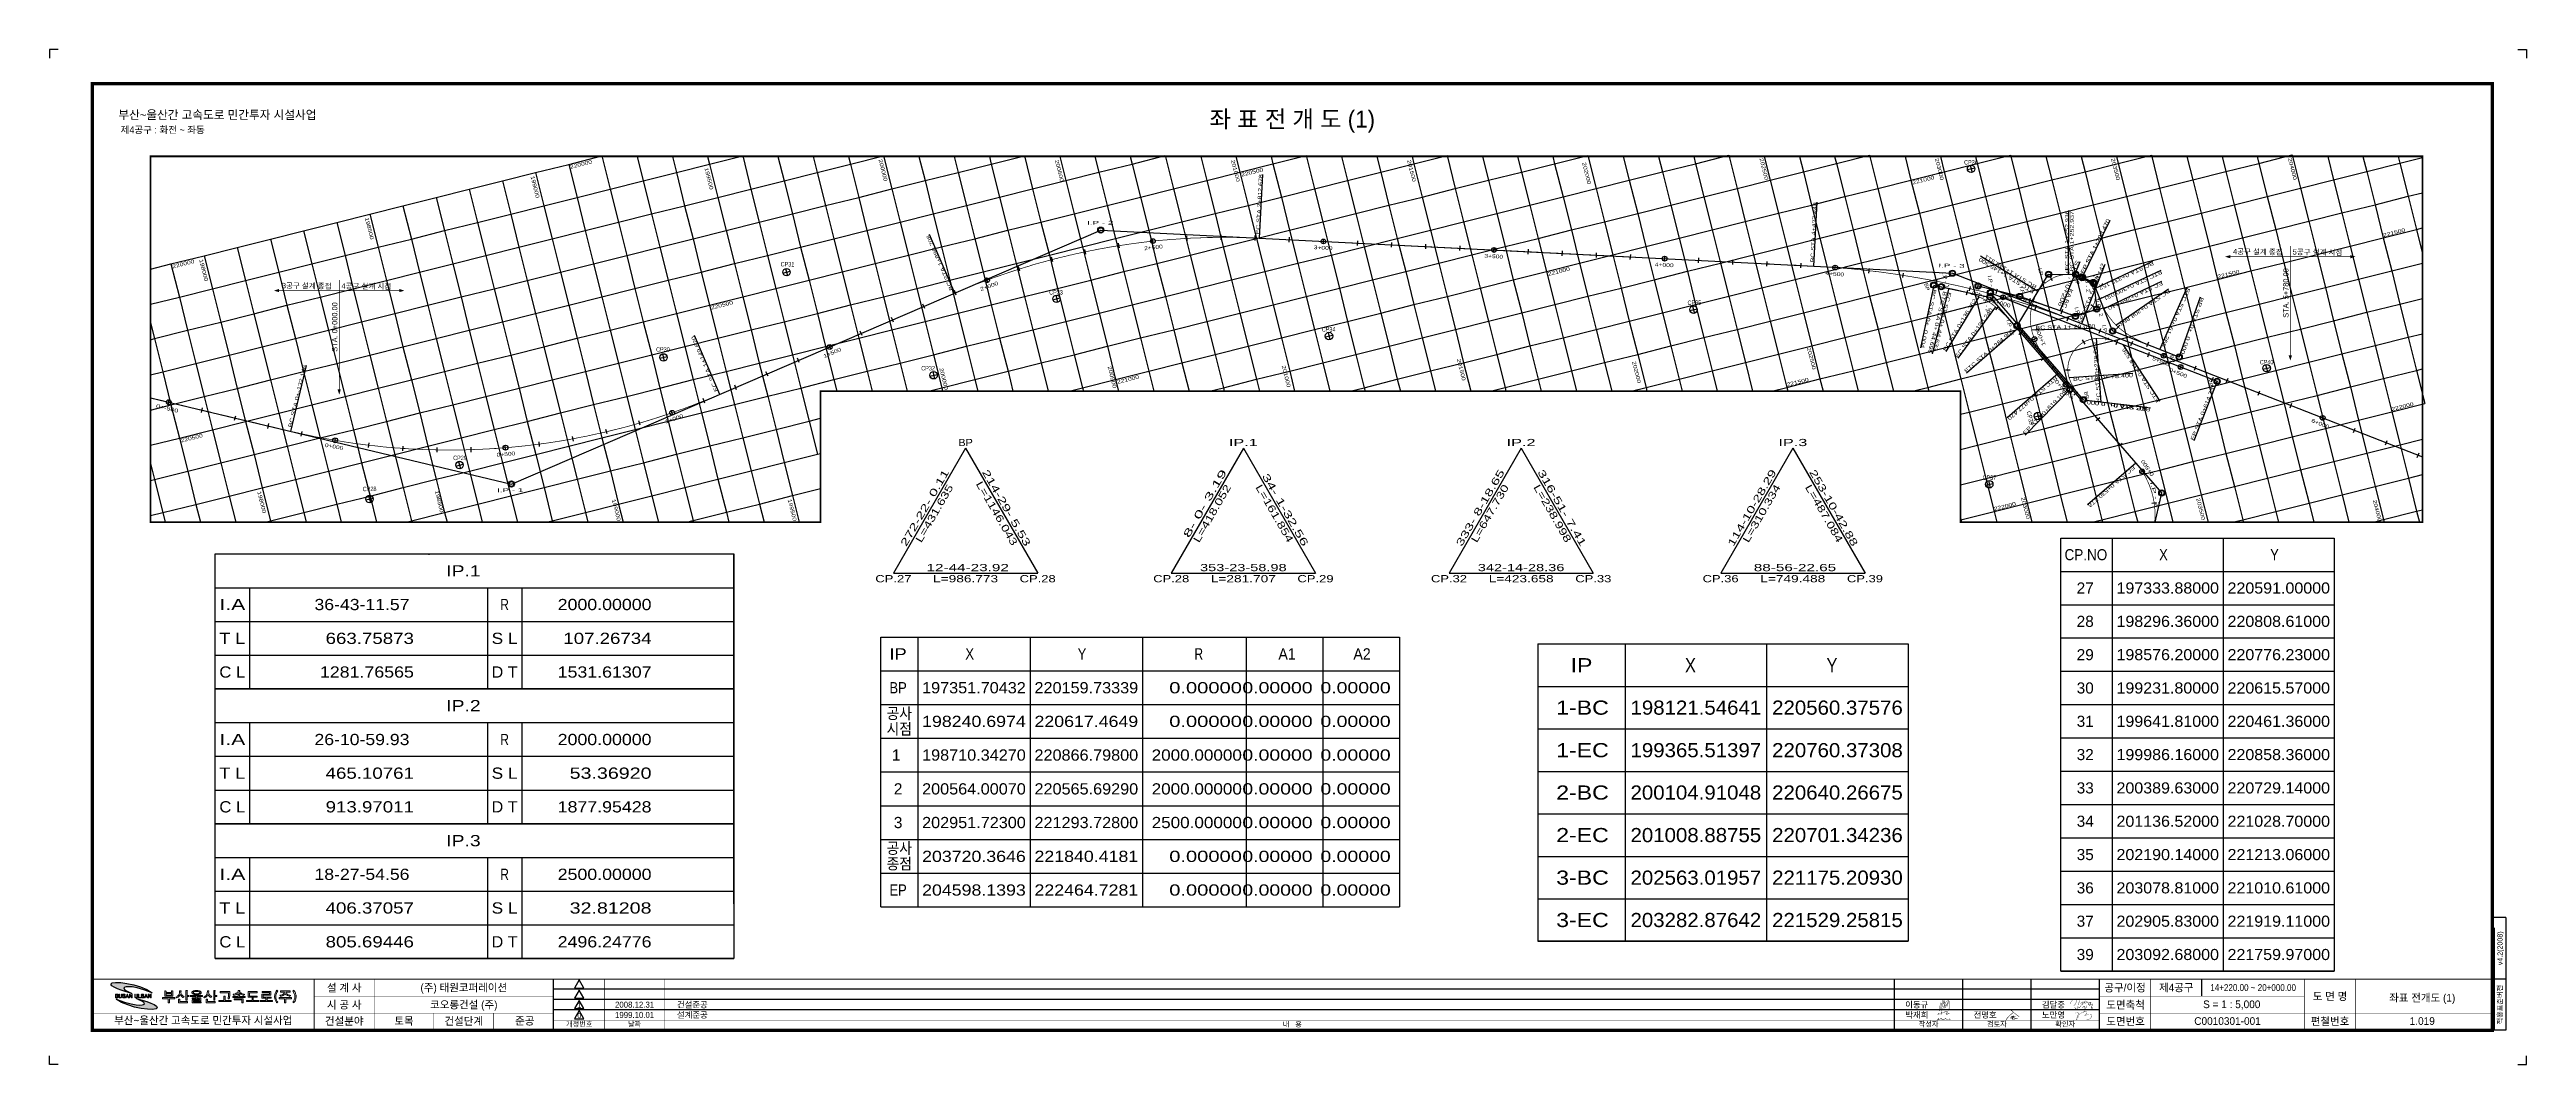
# Model space of a CAD drawing. Header units: millimetres. Extents: x 0 to 1450, y 0 to 594.
import ezdxf
from ezdxf.enums import TextEntityAlignment as Align

# ---------------------------------------------------------------- set-up
doc = ezdxf.new("R2010")
doc.units = ezdxf.units.MM
doc.header["$LTSCALE"] = 10
for name, color, linetype in [('CA-ALGN-CNTL', 2, 'Continuous'), ('CA-ALGN-IPLN', 1, 'Continuous'), ('CA-ALGN-STSM', 2, 'Continuous'), ('CA-ALGN-SUBL', 1, 'Continuous'), ('CA-ALGN-SUBT', 2, 'Continuous'), ('CA-ALGN-TEXT', 3, 'Continuous'), ('CA-TABL-LIN1', 4, 'Continuous'), ('CA-TABL-LIN2', 1, 'Continuous'), ('CA-TABL-TEX1', 6, 'Continuous'), ('CA-TABL-TEX2', 3, 'Continuous'), ('CV-GRID-BORD', 4, 'Continuous'), ('CV-GRID-LINE', 1, 'Continuous'), ('CV-GRID-TEXT', 4, 'Continuous'), ('CX-BORD', 3, 'Continuous'), ('CX-BORD-LIN1', 4, 'Continuous'), ('CX-BORD-LIN2', 3, 'Continuous'), ('CX-BORD-TEX2', 7, 'Continuous'), ('CX-BORD-TEX3', 6, 'Continuous'), ('CX-MISC', 2, 'Continuous'), ('CZ-LIN1', 7, 'Continuous'), ('CZ-TEX1', 6, 'Continuous')]:
    doc.layers.add(name, color=color, linetype=linetype)
doc.styles.add('GHG1', font='Dotum.ttf')
doc.styles.add('GHS', font='Dotum.ttf')
doc.styles.add('RP2', font='Dotum.ttf')
doc.styles.add('TB_TEXT', font='Dotum.ttf')
doc.styles.add('TB_WBTXT', font='Dotum.ttf')
doc.styles.add('TB_WMTXT', font='Dotum.ttf')

msp = doc.modelspace()

# ---------------------------------------------------------------- texts
at = {"layer": 'CA-ALGN-SUBT', "style": 'RP2'}
for s, height, rotation, width, p, p2 in [('EC STA 2+812.678', 2.2, 87.1141, 1.287477, (708.4, 485.8), (710.2, 520.9)), ('BC STA 4+437.448', 2.2, 87.1141, 1.280208, (1033, 469.4), (1034.7, 504.6)), ('EC STA 1+252.936', 2.2, 89.8069, 1.287477, (1182, 464.6), (1182.2, 499.8)), ('BC STA 1+252.937', 2.2, 89.8069, 1.280208, (1184.8, 464.2), (1185, 499.4)), ('EC STA 1+293.470', 2.2, 64.0022, 1.287477, (1190.8, 462.6), (1206.3, 494.2)), ('EP STA 1+293.470', 2.2, 64.0022, 1.298821, (1190.8, 462.6), (1206.3, 494.2)), ('BC STA 1+898.708', 2.2, 113.2974, 1.280208, (529.1, 453.5), (515.2, 485.8)), ('ETC STA 1+145.300', 2.2, 148.5353, 1.284235, (1162.1, 452.9), (1130.2, 472.4)), ('BC STA 1+145.311', 2.2, 148.5353, 1.280208, (1163.5, 455.6), (1133.5, 474)), ('STA    0+206', 2.4, 248.0256, 1.406936, (1186.3, 470.9), (1175.6, 444.2)), ('EC STA 5+243.142', 2.2, 68.6489, 1.287477, (1190.5, 435.6), (1203.3, 468.4)), ('BC STA 0+333.152', 2.2, 205.3217, 1.280208, (1231.2, 470.1), (1199.4, 455.1)), ('BTC STA 0+300.031', 2.2, 205.0114, 1.277427, (1236.1, 464.9), (1202.2, 449)), ('BC STA 0+  0.004', 2.2, 257.9427, 1.355247, (1102.5, 453.9), (1095.2, 419.5)), ('BTC STA 0+ 44.696', 2.2, 255.9382, 1.311525, (1108.6, 452.7), (1099.5, 416.5)), ('EC STA 0+ 44.633', 2.2, 255.9382, 1.324349, (1111.2, 452.2), (1102.7, 418)), ('KA,BC', 2.4, 248.0256, 1.161361, (1182.6, 454.3), (1178.1, 443.2)), ('EC STA 0+269.110', 2.2, 205.2648, 1.287477, (1236.5, 458.4), (1204.7, 443.4)), ('BC STA 0+208.868', 2.2, 214.449, 1.280208, (1240.5, 453.9), (1211.5, 434)), ('BTC STA 0+ 61.268', 2.2, 246.2368, 1.311525, (1251.3, 454.7), (1236.2, 420.5)), ('BC STA 0+136.362', 2.2, 59.0581, 1.280208, (1110.1, 417.2), (1128.2, 447.4)), ('EC STA 0+193.240', 2.2, 53.9102, 1.287477, (1117.1, 413.3), (1137.8, 441.7)), ('BP STA 0+  0.000', 2.2, 250.6078, 1.367823, (1259.1, 449.3), (1247.5, 416.1)), ('EC STA 1+149.620', 2.2, 113.2974, 1.287477, (391.5, 394.3), (377.6, 426.6)), ('ETC STA 0+284.905', 2.2, 40.9221, 1.284235, (1122.1, 404.6), (1150.3, 429.1)), ('BC STA 1+ 29.070', 2.2, 1.4879, 1.316659, (1162.5, 430.1), (1197.7, 431)), ('EC STA 0+238.249', 2.2, 93.942, 1.287477, (1200.8, 387.7), (1198.4, 422.8)), ('BC STA 0+-132.146', 2.2, 76.5775, 1.276516, (141.8, 372.7), (150.5, 409.1)), ('ETC STA 0+318.526', 2.2, 123.2269, 1.284235, (1235.4, 388.3), (1214.9, 419.6)), ('BTC STA 0+877.470', 2.2, 220.9204, 1.277427, (1174.3, 403), (1146, 378.5)), ('EP STA 0+519.109', 2.2, 45.5399, 1.298821, (1156.5, 368.4), (1181.1, 393.6)), ('BC STA 0+ 78.400', 2.2, 3.7336, 1.316659, (1184.6, 400), (1219.7, 402.3)), ('EP STA 0+614.731', 2.2, 68.6489, 1.298821, (1255.3, 365), (1268.1, 397.8)), ('BP STA 0+  0.000', 2.2, 173.2872, 1.367823, (1227.7, 384.6), (1192.8, 388.7)), ('BTC STA 0+  0.000', 2.2, 173.2872, 1.347494, (1229.9, 384.3), (1192.8, 388.7)), ('EC STA 0+530.778', 2.2, 220.9204, 1.287477, (1219.7, 350.6), (1193.1, 327.5))]:
    msp.add_text(s, height=height, rotation=rotation, dxfattribs=dict(at, width=width)).set_placement(p, p2, align=Align.FIT)
at = {"layer": 'CA-ALGN-TEXT', "style": 'RP2'}
for s, height, rotation, width, p, p2 in [('I.P - 2', 2.2, 0.6676, 1.616735, (607.4, 491.4), (622.8, 491.6)), ('2+500', 2.2, 6.0717, 1.23492, (640.9, 476.5), (651.8, 477.7)), ('3+000', 2.2, 357.1141, 1.23492, (740, 477.2), (751, 476.6)), ('CP31', 2.6, 359.3155, 0.875557, (428, 467.1), (436, 467)), ('3+500', 2.2, 357.1141, 1.23492, (839.9, 472.2), (850.9, 471.6)), ('4+000', 2.2, 357.1141, 1.23492, (939.7, 467.1), (950.7, 466.6)), ('4+500', 2.2, 355.6805, 1.23492, (1039.5, 462.1), (1050.5, 461.2)), ('I.P - 3', 2.2, 359.2936, 1.616735, (1105.7, 466.5), (1121.1, 466.3)), ('   I.P - 4   ', 2.2, 284.071, 0.983979, (1163.3, 468.7), (1167, 453.7)), ('   I.P - 5   ', 2.2, 284.071, 0.983979, (1179.2, 468.6), (1183, 453.7)), ('BP', 2.2, 334.0022, 1.088626, (1185.8, 462.3), (1189.8, 460.4)), ('2+000', 2.2, 20.3956, 1.23492, (545.3, 452.6), (555.6, 456.4)), ('CP33', 2.6, 359.8752, 0.875557, (585.2, 450.6), (593.2, 450.6)), ('BP', 2.2, 284.071, 1.088626, (1097.4, 457), (1098.5, 452.7)), ('   I.P - 1   ', 2.2, 284.071, 0.983979, (1107.1, 466.3), (1110.9, 451.4)), ('457', 2.2, 166.0322, 1.234506, (1131.3, 451.3), (1124.9, 452.9)), ('   I.P - 2   ', 2.2, 284.071, 0.983979, (1130.8, 452.4), (1134.5, 437.4)), ('   I.P - 1   ', 2.2, 284.071, 0.983979, (1133.7, 464.3), (1137.4, 449.4)), ('   I.P - 4   ', 2.2, 284.071, 0.983979, (1152.4, 457.9), (1156.1, 443)), ('EP', 2.2, 284.071, 1.132104, (1185.2, 460.3), (1186.3, 456.1)), ('   I.P - 2   ', 2.2, 284.071, 0.983979, (1189.5, 463.9), (1193.3, 448.9)), ('IP 1', 2.2, 305.0859, 1.584095, (1196.1, 461.8), (1201.1, 454.6)), ('CP35', 2.6, 0.4094, 0.875557, (958.9, 444.5), (966.9, 444.6)), ('5+000', 2.2, 344.2214, 1.23492, (1137, 445.9), (1147.6, 442.9)), ('   I.P - 3   ', 2.2, 284.071, 0.983979, (1144.8, 438.5), (1148.6, 423.6)), ('   I.P - 3   ', 2.2, 284.071, 0.983979, (1184.7, 445.9), (1188.4, 431)), ('   I.P - 2   ', 2.2, 284.071, 0.983979, (1197, 449.6), (1200.8, 434.7)), ('CP34', 2.6, 1.7962, 0.875557, (744.8, 428.8), (752.8, 429)), ('1+000', 2.2, 112.2551, 1.23492, (1168.6, 421.2), (1164.4, 431.4)), ('   I.P - 1   ', 2.2, 284.071, 0.983979, (1200.8, 435.5), (1204.5, 420.5)), ('CP30', 2.6, 0.9263, 0.875557, (355.1, 417.1), (363.1, 417.2)), ('1+500', 2.2, 23.2974, 1.23492, (453.6, 413.4), (463.7, 417.7)), ('CP32', 2.6, 359.5795, 0.875557, (510.3, 406.2), (518.3, 406.2)), ('5+500', 2.2, 338.6489, 1.23492, (1230.7, 412.4), (1240.9, 408.4)), ('0+500', 2.2, 338.6489, 1.23492, (1240.6, 405.7), (1250.9, 401.7)), ('BP', 2.2, 284.071, 1.088626, (1241.1, 414.9), (1242.2, 410.6)), ('CP40', 2.6, 0.4095, 0.875557, (1293.9, 409.7), (1301.9, 409.8)), ('0+500', 2.2, 310.9221, 1.23492, (1173.7, 399.6), (1180.9, 391.2)), ('EP', 2.2, 284.071, 1.132104, (1181.6, 393.1), (1182.6, 388.8)), ('BP', 2.2, 284.071, 1.088626, (1191, 393.6), (1192, 389.3)), ('EP', 2.2, 284.071, 1.132104, (1263.3, 400.7), (1264.4, 396.5)), ('0+-500', 2.2, 346.5775, 1.232441, (62.2, 384.5), (75.1, 381.4)), ('1+000', 2.2, 19.0111, 1.23492, (360.8, 375.1), (371.2, 378.7)), ('CP39', 2.6, 284.071, 0.875557, (1157.3, 382), (1159.2, 374.2)), ('CP39', 2.6, 284.071, 0.875557, (1157.3, 382), (1159.2, 374.2)), ('CP39', 2.6, 284.071, 0.875557, (1157.3, 382), (1159.2, 374.2)), ('CP39', 2.6, 284.071, 0.875557, (1157.3, 382), (1159.2, 374.2)), ('CP39', 2.6, 284.071, 0.875557, (1157.3, 382), (1159.2, 374.2)), ('6+000', 2.2, 338.6489, 1.23492, (1323.8, 376), (1334.1, 372)), ('0+000', 2.2, 350.3632, 1.23492, (161, 361.5), (171.8, 359.6)), ('CP29', 2.6, 0.6116, 0.875557, (236.3, 353.7), (244.3, 353.7)), ('0+500', 2.2, 4.6872, 1.23492, (261.8, 355.7), (272.7, 356.6)), ('0+500', 2.2, 123.2534, 1.23492, (1232.1, 345.2), (1226, 354.3)), ('CP28', 2.6, 0.9848, 0.875557, (183.4, 335.5), (191.4, 335.6)), ('I.P - 1', 2.2, 0.8394, 1.616735, (262, 334.9), (277.4, 335.1)), ('CP37', 2.6, 359.4118, 0.875557, (1131.6, 342.2), (1139.6, 342.1)), ('I.P - 2', 2.2, 284.071, 1.616735, (1229.6, 340.7), (1233.4, 325.7))]:
    msp.add_text(s, height=height, rotation=rotation, dxfattribs=dict(at, width=width)).set_placement(p, p2, align=Align.FIT)
at = {"layer": 'CA-TABL-TEX1', "style": 'RP2'}
for s, height, width, p, p2 in [('BP', 4.22, 1.088626, (532, 361.9), (540.5, 361.9)), ('IP.1', 4.22, 1.549133, (690.4, 361.9), (707.3, 361.9)), ('IP.2', 4.22, 1.549133, (853, 361.9), (869.9, 361.9)), ('IP.3', 4.22, 1.549133, (1012.1, 361.9), (1029, 361.9)), ('IP.1', 6.58, 1.191641, (232.2, 285.6), (252.4, 285.6)), ('CP.NO', 6.5, 0.868981, (1179.6, 295.1), (1204.6, 295.1)), ('X', 6.5, 0.917351, (1235, 295.1), (1240, 295.1)), ('Y', 6.5, 0.92033, (1300, 295.1), (1305, 295.1)), ('CP.27', 4.22, 1.239072, (483.4, 282.2), (504.6, 282.2)), ('CP.28', 4.22, 1.239072, (567.9, 282.2), (589, 282.2)), ('CP.28', 4.22, 1.239072, (646.1, 282.2), (667.2, 282.2)), ('CP.29', 4.22, 1.239072, (730.5, 282.2), (751.7, 282.2)), ('CP.32', 4.22, 1.239072, (808.7, 282.2), (829.8, 282.2)), ('CP.33', 4.22, 1.239072, (893.2, 282.2), (914.3, 282.2)), ('CP.36', 4.22, 1.239072, (967.7, 282.2), (988.8, 282.2)), ('CP.39', 4.22, 1.239072, (1052.2, 282.2), (1073.3, 282.2)), ('IP', 6.58, 1.229768, (491.7, 237), (501.8, 237)), ('X', 6.58, 0.917351, (536.1, 237), (541.2, 237)), ('Y', 6.58, 0.92033, (601.9, 237), (606.9, 237)), ('R', 6.58, 0.828835, (670.2, 237), (675.3, 237)), ('A1', 6.58, 0.885817, (719.4, 237), (729.5, 237)), ('A2', 6.58, 0.885817, (763.3, 237), (773.4, 237)), ('IP', 8.29, 1.229768, (890.5, 229.5), (903.2, 229.5)), ('X', 8.29, 0.917351, (957.4, 229.5), (963.8, 229.5)), ('Y', 8.29, 0.92033, (1040.3, 229.5), (1046.6, 229.5)), ('IP.2', 6.58, 1.191641, (232.2, 206.7), (252.4, 206.7)), ('IP.3', 6.58, 1.191641, (232.2, 127.7), (252.4, 127.7))]:
    msp.add_text(s, height=height, dxfattribs=dict(at, width=width)).set_placement(p, p2, align=Align.FIT)
at = {"layer": 'CA-TABL-TEX2', "style": 'RP2'}
for s, height, rotation, width, p, p2 in [('214-29- 5.53', 4.224, 300, 1.318033, (545.7, 346.7), (571, 302.8)), ('333- 8-18.65', 4.224, 60, 1.318033, (826.7, 302.8), (852, 346.7)), ('316-51- 7.41', 4.224, 300, 1.318033, (870.9, 346.7), (896.3, 302.8)), ('253-10-42.88', 4.224, 300, 1.269777, (1030, 346.7), (1055.3, 302.8)), ('272-22- 0.11', 4.224, 60, 1.318033, (501.5, 302.8), (526.8, 346.7)), ('L=431.635', 4.22, 60, 1.296014, (510.3, 305), (529.3, 337.9)), ('L=1146.043', 4.22, 300, 1.289589, (542.1, 339.8), (563.3, 303.2)), ('  8- 0- 3.19', 4.224, 60, 1.487637, (664.1, 302.8), (689.4, 346.7)), ('L=418.052', 4.22, 60, 1.296014, (672.9, 305), (691.9, 337.9)), ('L=161.854', 4.22, 300, 1.296014, (705.8, 337.9), (724.8, 305)), (' 34- 1-32.56', 4.224, 300, 1.370101, (708.3, 346.7), (733.6, 302.8)), ('L=647.730', 4.22, 60, 1.296014, (835.5, 305), (854.5, 337.9)), ('L=238.998', 4.22, 300, 1.296014, (868.5, 337.9), (887.5, 305)), ('114-10-28.29', 4.224, 60, 1.269777, (985.7, 302.8), (1011.1, 346.7)), ('L=310.334', 4.22, 60, 1.296014, (994.5, 305), (1013.6, 337.9)), ('L=487.084', 4.22, 300, 1.296014, (1027.5, 337.9), (1046.5, 305))]:
    msp.add_text(s, height=height, rotation=rotation, dxfattribs=dict(at, width=width)).set_placement(p, p2, align=Align.FIT)
for s, height, width, p, p2 in [(' 12-44-23.92', 4.224, 1.318033, (510.9, 288.7), (561.6, 288.7)), ('353-23-58.98', 4.224, 1.269777, (673.5, 288.7), (724.2, 288.7)), ('342-14-28.36', 4.224, 1.269777, (836.1, 288.7), (886.8, 288.7)), (' 88-56-22.65', 4.224, 1.318033, (995.2, 288.7), (1045.9, 288.7)), ('L=986.773', 4.22, 1.296014, (517.2, 282.2), (555.3, 282.2)), ('L=281.707', 4.22, 1.296014, (679.8, 282.2), (717.9, 282.2)), ('L=423.658', 4.22, 1.296014, (842.5, 282.2), (880.5, 282.2)), ('L=749.488', 4.22, 1.296014, (1001.5, 282.2), (1039.5, 282.2)), ('27', 6.5, 0.94962, (1186.7, 275.6), (1196.7, 275.6)), ('197333.88000', 6.5, 0.978719, (1210, 275.6), (1270, 275.6)), ('220591.00000', 6.5, 0.978719, (1275, 275.6), (1335, 275.6)), ('I.A', 6.58, 1.277813, (99.4, 265.9), (114.6, 265.9)), ('36-43-11.57', 6.578, 0.979296, (155.1, 265.9), (210.7, 265.9)), ('36-43-11.57', 6.578, 0.979296, (155.1, 265.9), (210.7, 265.9)), ('R', 6.58, 0.828835, (263.9, 265.9), (268.9, 265.9)), ('  2000.00000', 6.578, 1.056214, (291.7, 265.9), (352.4, 265.9)), ('28', 6.5, 0.94962, (1186.7, 256.1), (1196.7, 256.1)), ('198296.36000', 6.5, 0.978719, (1210, 256.1), (1270, 256.1)), ('220808.61000', 6.5, 0.978719, (1275, 256.1), (1335, 256.1)), ('T L', 6.58, 1.139162, (99.4, 246.1), (114.6, 246.1)), ('   663.75873', 6.578, 1.099754, (152.5, 246.1), (213.3, 246.1)), ('S L', 6.58, 1.09727, (258.8, 246.1), (274, 246.1)), ('   107.26734', 6.578, 1.099754, (291.7, 246.1), (352.4, 246.1)), ('C L', 6.58, 1.040862, (99.4, 226.4), (114.6, 226.4)), ('  1281.76565', 6.578, 1.056214, (152.5, 226.4), (213.3, 226.4)), ('D T', 6.58, 1.01176, (258.8, 226.4), (274, 226.4)), ('  1531.61307', 6.578, 1.056214, (291.7, 226.4), (352.4, 226.4)), ('29', 6.5, 0.94962, (1186.7, 236.6), (1196.7, 236.6)), ('198576.20000', 6.5, 0.978719, (1210, 236.6), (1270, 236.6)), ('220776.23000', 6.5, 0.978719, (1275, 236.6), (1335, 236.6)), ('BP', 6.58, 0.837405, (491.7, 217.2), (501.8, 217.2)), ('197351.70432', 6.578, 0.978719, (510.8, 217.2), (571.5, 217.2)), ('220159.73339', 6.578, 0.978719, (576.6, 217.2), (637.3, 217.2)), ('    0.00000', 6.578, 1.169133, (642.4, 217.2), (698, 217.2)), ('   0.00000', 6.58, 1.135663, (688.8, 217.2), (739.4, 217.2)), ('   0.00000', 6.58, 1.135663, (734.5, 217.2), (785.1, 217.2)), ('30', 6.5, 0.94962, (1186.7, 217.1), (1196.7, 217.1)), ('199231.80000', 6.5, 0.978719, (1210, 217.1), (1270, 217.1)), ('220615.57000', 6.5, 0.978719, (1275, 217.1), (1335, 217.1)), ('198240.6974', 6.578, 1.070676, (510.8, 197.5), (571.5, 197.5)), ('220617.4649', 6.578, 1.070676, (576.6, 197.5), (637.3, 197.5)), ('    0.00000', 6.578, 1.169133, (642.4, 197.5), (698, 197.5)), ('   0.00000', 6.58, 1.135663, (688.8, 197.5), (739.4, 197.5)), ('   0.00000', 6.58, 1.135663, (734.5, 197.5), (785.1, 197.5)), ('  1-BC', 8.29, 1.024868, (874.5, 204.7), (912.8, 204.7)), ('198121.54641', 8.287, 0.978719, (925.5, 204.7), (1002, 204.7)), ('220560.37576', 8.287, 0.978719, (1008.4, 204.7), (1084.9, 204.7)), ('31', 6.5, 0.94962, (1186.7, 197.6), (1196.7, 197.6)), ('199641.81000', 6.5, 0.978719, (1210, 197.6), (1270, 197.6)), ('220461.36000', 6.5, 0.978719, (1275, 197.6), (1335, 197.6)), ('I.A', 6.58, 1.277813, (99.4, 186.9), (114.6, 186.9)), ('26-10-59.93', 6.578, 0.979296, (155.1, 186.9), (210.7, 186.9)), ('26-10-59.93', 6.578, 0.979296, (155.1, 186.9), (210.7, 186.9)), ('R', 6.58, 0.828835, (263.9, 186.9), (268.9, 186.9)), ('  2000.00000', 6.578, 1.056214, (291.7, 186.9), (352.4, 186.9)), ('1', 6.58, 0.94962, (493.1, 177.8), (498.2, 177.8)), ('198710.34270', 6.578, 0.978719, (510.8, 177.8), (571.5, 177.8)), ('220866.79800', 6.578, 0.978719, (576.6, 177.8), (637.3, 177.8)), (' 2000.00000', 6.578, 1.022488, (642.4, 177.8), (698, 177.8)), ('   0.00000', 6.58, 1.135663, (688.8, 177.8), (739.4, 177.8)), ('   0.00000', 6.58, 1.135663, (734.5, 177.8), (785.1, 177.8)), ('  1-EC', 8.29, 1.041181, (874.5, 179.8), (912.8, 179.8)), ('199365.51397', 8.287, 0.978719, (925.5, 179.8), (1002, 179.8)), ('220760.37308', 8.287, 0.978719, (1008.4, 179.8), (1084.9, 179.8)), ('32', 6.5, 0.94962, (1186.7, 178.1), (1196.7, 178.1)), ('199986.16000', 6.5, 0.978719, (1210, 178.1), (1270, 178.1)), ('220858.36000', 6.5, 0.978719, (1275, 178.1), (1335, 178.1)), ('T L', 6.58, 1.139162, (99.4, 167.2), (114.6, 167.2)), ('   465.10761', 6.578, 1.099754, (152.5, 167.2), (213.3, 167.2)), ('S L', 6.58, 1.09727, (258.8, 167.2), (274, 167.2)), ('    53.36920', 6.578, 1.147037, (291.7, 167.2), (352.4, 167.2)), ('2', 6.58, 0.94962, (494.2, 158), (499.3, 158)), ('200564.00070', 6.578, 0.978719, (510.8, 158), (571.5, 158)), ('220565.69290', 6.578, 0.978719, (576.6, 158), (637.3, 158)), (' 2000.00000', 6.578, 1.022488, (642.4, 158), (698, 158)), ('   0.00000', 6.58, 1.135663, (688.8, 158), (739.4, 158)), ('   0.00000', 6.58, 1.135663, (734.5, 158), (785.1, 158)), ('  2-BC', 8.29, 1.024868, (874.5, 155), (912.8, 155)), ('200104.91048', 8.287, 0.978719, (925.5, 155), (1002, 155)), ('220640.26675', 8.287, 0.978719, (1008.4, 155), (1084.9, 155)), ('33', 6.5, 0.94962, (1186.7, 158.6), (1196.7, 158.6)), ('200389.63000', 6.5, 0.978719, (1210, 158.6), (1270, 158.6)), ('220729.14000', 6.5, 0.978719, (1275, 158.6), (1335, 158.6)), ('C L', 6.58, 1.040862, (99.4, 147.5), (114.6, 147.5)), ('   913.97011', 6.578, 1.099754, (152.5, 147.5), (213.3, 147.5)), ('D T', 6.58, 1.01176, (258.8, 147.5), (274, 147.5)), ('  1877.95428', 6.578, 1.056214, (291.7, 147.5), (352.4, 147.5)), ('34', 6.5, 0.94962, (1186.7, 139.1), (1196.7, 139.1)), ('201136.52000', 6.5, 0.978719, (1210, 139.1), (1270, 139.1)), ('221028.70000', 6.5, 0.978719, (1275, 139.1), (1335, 139.1)), ('3', 6.58, 0.94962, (494.2, 138.3), (499.3, 138.3)), ('202951.72300', 6.578, 0.978719, (510.8, 138.3), (571.5, 138.3)), ('221293.72800', 6.578, 0.978719, (576.6, 138.3), (637.3, 138.3)), (' 2500.00000', 6.578, 1.022488, (642.4, 138.3), (698, 138.3)), ('   0.00000', 6.58, 1.135663, (688.8, 138.3), (739.4, 138.3)), ('   0.00000', 6.58, 1.135663, (734.5, 138.3), (785.1, 138.3)), ('  2-EC', 8.29, 1.041181, (874.5, 130.1), (912.8, 130.1)), ('201008.88755', 8.287, 0.978719, (925.5, 130.1), (1002, 130.1)), ('220701.34236', 8.287, 0.978719, (1008.4, 130.1), (1084.9, 130.1)), ('203720.3646', 6.578, 1.070676, (510.8, 118.5), (571.5, 118.5)), ('221840.4181', 6.578, 1.070676, (576.6, 118.5), (637.3, 118.5)), ('    0.00000', 6.578, 1.169133, (642.4, 118.5), (698, 118.5)), ('   0.00000', 6.58, 1.135663, (688.8, 118.5), (739.4, 118.5)), ('   0.00000', 6.58, 1.135663, (734.5, 118.5), (785.1, 118.5)), ('35', 6.5, 0.94962, (1186.7, 119.6), (1196.7, 119.6)), ('202190.14000', 6.5, 0.978719, (1210, 119.6), (1270, 119.6)), ('221213.06000', 6.5, 0.978719, (1275, 119.6), (1335, 119.6)), ('I.A', 6.58, 1.277813, (99.4, 108), (114.6, 108)), ('18-27-54.56', 6.578, 0.979296, (155.1, 108), (210.7, 108)), ('18-27-54.56', 6.578, 0.979296, (155.1, 108), (210.7, 108)), ('R', 6.58, 0.828835, (263.9, 108), (268.9, 108)), ('  2500.00000', 6.578, 1.056214, (291.7, 108), (352.4, 108)), ('EP', 6.58, 0.87085, (491.7, 98.8), (501.8, 98.8)), ('204598.1393', 6.578, 1.070676, (510.8, 98.8), (571.5, 98.8)), ('222464.7281', 6.578, 1.070676, (576.6, 98.8), (637.3, 98.8)), ('    0.00000', 6.578, 1.169133, (642.4, 98.8), (698, 98.8)), ('   0.00000', 6.58, 1.135663, (688.8, 98.8), (739.4, 98.8)), ('   0.00000', 6.58, 1.135663, (734.5, 98.8), (785.1, 98.8)), ('  3-BC', 8.29, 1.024868, (874.5, 105.2), (912.8, 105.2)), ('202563.01957', 8.287, 0.978719, (925.5, 105.2), (1002, 105.2)), ('221175.20930', 8.287, 0.978719, (1008.4, 105.2), (1084.9, 105.2)), ('36', 6.5, 0.94962, (1186.7, 100.1), (1196.7, 100.1)), ('203078.81000', 6.5, 0.978719, (1210, 100.1), (1270, 100.1)), ('221010.61000', 6.5, 0.978719, (1275, 100.1), (1335, 100.1)), ('T L', 6.58, 1.139162, (99.4, 88.3), (114.6, 88.3)), ('   406.37057', 6.578, 1.099754, (152.5, 88.3), (213.3, 88.3)), ('S L', 6.58, 1.09727, (258.8, 88.3), (274, 88.3)), ('    32.81208', 6.578, 1.147037, (291.7, 88.3), (352.4, 88.3)), ('  3-EC', 8.29, 1.041181, (874.5, 80.4), (912.8, 80.4)), ('203282.87642', 8.287, 0.978719, (925.5, 80.4), (1002, 80.4)), ('221529.25815', 8.287, 0.978719, (1008.4, 80.4), (1084.9, 80.4)), ('37', 6.5, 0.94962, (1186.7, 80.6), (1196.7, 80.6)), ('202905.83000', 6.5, 0.978719, (1210, 80.6), (1270, 80.6)), ('221919.11000', 6.5, 0.978719, (1275, 80.6), (1335, 80.6)), ('C L', 6.58, 1.040862, (99.4, 68.5), (114.6, 68.5)), ('   805.69446', 6.578, 1.099754, (152.5, 68.5), (213.3, 68.5)), ('D T', 6.58, 1.01176, (258.8, 68.5), (274, 68.5)), ('  2496.24776', 6.578, 1.056214, (291.7, 68.5), (352.4, 68.5)), ('39', 6.5, 0.94962, (1186.7, 61.1), (1196.7, 61.1)), ('203092.68000', 6.5, 0.978719, (1210, 61.1), (1270, 61.1)), ('221759.97000', 6.5, 0.978719, (1275, 61.1), (1335, 61.1))]:
    msp.add_text(s, height=height, dxfattribs=dict(at, width=width)).set_placement(p, p2, align=Align.FIT)
at = {"layer": 'CA-TABL-TEX2', "style": 'GHS', "width": 0.9}
for s, p in [('공사', (490, 202.2)), ('시점', (490, 193.1)), ('공사', (490, 123.3)), ('종점', (490, 114.2))]:
    msp.add_text(s, height=6.58, dxfattribs=at).set_placement(p)
at = {"layer": 'CV-GRID-TEXT', "style": 'RP2'}
for s, height, rotation, width, p, p2 in [('220000', 2.2, 14.071, 1.234506, (305, 524.2), (317.8, 527.4)), ('199500', 2.2, 284.071, 1.234506, (383.4, 524.6), (386.6, 511.8)), ('200000', 2.2, 284.071, 1.234506, (485.3, 529.5), (488.5, 516.7)), ('200500', 2.2, 284.071, 1.234506, (588.5, 529.2), (591.7, 516.4)), ('201000', 2.2, 284.071, 1.234506, (691.6, 529.2), (694.8, 516.4)), ('220500', 2.2, 14.071, 1.234506, (697.9, 519.6), (710.7, 522.8)), ('201500', 2.2, 284.071, 1.234506, (794.7, 529.2), (797.9, 516.4)), ('202000', 2.2, 284.071, 1.234506, (897.2, 527.7), (900.4, 514.9)), ('202500', 2.2, 284.071, 1.234506, (1001, 530.2), (1004.2, 517.4)), ('203000', 2.2, 284.071, 1.234506, (1103.7, 530.1), (1106.9, 517.3)), ('CP36', 2.6, 359.8784, 0.875557, (1120.8, 526.7), (1128.8, 526.7)), ('203500', 2.2, 284.071, 1.234506, (1206.8, 530.1), (1210, 517.3)), ('204000', 2.2, 284.071, 1.234506, (1310.4, 530.3), (1313.6, 517.5)), ('199000', 2.2, 284.071, 1.234506, (281.6, 519.7), (284.8, 506.9)), ('221000', 2.2, 14.071, 1.234506, (1090.8, 515), (1103.6, 518.2)), ('198500', 2.2, 284.071, 1.234506, (184.6, 495.4), (187.8, 482.6)), ('221500', 2.2, 14.071, 1.234506, (1366.4, 484.2), (1379.2, 487.4)), ('220000', 2.2, 14.071, 1.234506, (72.2, 465.9), (85, 469.1)), ('198000', 2.2, 284.071, 1.234506, (87.6, 471), (90.8, 458.2)), ('221000', 2.2, 14.071, 1.234506, (877.4, 461.5), (890.2, 464.7)), ('221500', 2.2, 14.071, 1.234506, (1269.4, 459.9), (1282.2, 463.1)), ('220500', 2.2, 14.071, 1.234506, (387.5, 441.8), (400.3, 445)), ('200000', 2.2, 284.071, 1.234506, (520.9, 407.4), (524.1, 394.6)), ('200500', 2.2, 284.071, 1.234506, (619.4, 408.4), (622.6, 395.6)), ('201000', 2.2, 284.071, 1.234506, (721.3, 408.9), (724.5, 396.1)), ('201500', 2.2, 284.071, 1.234506, (823.8, 412.8), (827, 400)), ('202000', 2.2, 284.071, 1.234506, (926.4, 411.3), (929.6, 398.5)), ('202500', 2.2, 284.071, 1.234506, (1028.7, 419.4), (1032, 406.5)), ('221000', 2.2, 14.071, 1.234506, (625.2, 398.3), (638, 401.5)), ('221500', 2.2, 14.071, 1.234506, (1017.2, 396.7), (1030, 399.9)), ('222000', 2.2, 14.071, 1.234506, (1371.3, 382.4), (1384.1, 385.6)), ('220500', 2.2, 14.071, 1.234506, (77.1, 364), (89.9, 367.2)), ('198000', 2.2, 284.071, 1.234506, (121.6, 335.2), (124.8, 322.4)), ('198500', 2.2, 284.071, 1.234506, (225.5, 335.6), (228.7, 322.8)), ('199000', 2.2, 284.071, 1.234506, (329.1, 330.6), (332.3, 317.8)), ('199500', 2.2, 284.071, 1.234506, (432.1, 330.6), (435.3, 317.8)), ('222000', 2.2, 14.071, 1.234506, (1138.5, 324), (1151.3, 327.2)), ('203000', 2.2, 284.071, 1.234506, (1154.1, 331.8), (1157.3, 319)), ('203500', 2.2, 284.071, 1.234506, (1256.7, 331.2), (1259.9, 318.4)), ('204000', 2.2, 284.071, 1.234506, (1360, 330.2), (1363.2, 317.4))]:
    msp.add_text(s, height=height, rotation=rotation, dxfattribs=dict(at, width=width)).set_placement(p, p2, align=Align.FIT)
at = {"layer": 'CZ-TEX1', "style": 'GHG1'}
for s, height, rotation, p in [('4공구 설계 종점 ', 3.14, 359.3777, (1278.2, 474.2)), ('STA. 5+780.00', 3.136, 89.9991, (1310.7, 437)), ('5공구 설계 시점', 3.14, 359.3777, (1313.1, 474)), ('3공구 설계 종점', 3.14, 359.3777, (136, 454.3)), ('4공구 설계 시점', 3.14, 359.3777, (170.9, 454.1)), ('STA. 0+000.00', 3.136, 89.9991, (168.5, 417.1))]:
    msp.add_text(s, height=height, rotation=rotation, dxfattribs=at).set_placement(p)

# ---------------------------------------------------------------- blocks, each defined once
blk = doc.blocks.new('CXGLOGO-EX흑백1')
h = blk.add_hatch(color=74)
edge = h.paths.add_edge_path()
edge.add_spline(control_points=[(3.2, 1.5), (1.7, 2.6), (-1.8, 3.4), (-1.4, 4.7), (-1.4, 4.7), (-1.4, 4.7), (0.4, 7.5), (15.2, 1.9)], knot_values=[0, 0, 0, 0, 0.25, 0.25, 0.25, 0.25, 0.5, 0.5, 0.5, 0.5], degree=3, periodic=0)
edge.add_spline(control_points=[(15.2, 1.9), (8, 7.3), (-8.9, 9.3), (-9, 6.9)], knot_values=[0.5, 0.5, 0.5, 0.5, 0.75, 0.75, 0.75, 0.75], degree=3, periodic=0)
edge.add_spline(control_points=[(-9, 6.9), (-9, 4.5), (3.2, 1.5), (3.2, 1.5)], knot_values=[0.75, 0.75, 0.75, 0.75, 1, 1, 1, 1], degree=3, periodic=0)
h = blk.add_hatch(color=256)
h.paths.add_polyline_path([(11.6, 0.7), (11.9, -0.3), (11.3, -0.3)], flags=16)
h.paths.add_polyline_path([(12.3, -1.1), (12.5, -1.1), (11.7, 1.1), (11.5, 1.1), (10.7, -1.1), (11, -1.1), (11.2, -0.5), (12, -0.5)])
h.paths.add_polyline_path([(1.5, -1.1), (0.7, 1.1), (0.5, 1.1), (-0.3, -1.1), (0, -1.1), (0.2, -0.5), (1, -0.5), (1.3, -1.1)])
h.paths.add_polyline_path([(1.9, -1.1), (2.2, -1.1), (2.2, 0.6), (3.2, -1.1), (3.5, -1.1), (3.5, 1.1), (3.2, 1.1), (3.2, -0.6), (2.2, 1.1), (1.9, 1.1)])
h.paths.add_polyline_path([(5.3, -0.7), (5.3, -0.5), (5.3, 1.1), (5, 1.1), (5, -0.5), (5, -0.7), (5.1, -0.9), (5.2, -1), (5.3, -1.1), (5.5, -1.2), (5.8, -1.2), (5.8, -1.2), (6, -1.2), (6.2, -1.1), (6.4, -1), (6.4, -1), (6.5, -0.8), (6.6, -0.6), (6.6, -0.4), (6.6, 1.1), (6.3, 1.1), (6.3, -0.5), (6.3, -0.7), (6.2, -0.9), (6, -1), (5.8, -1), (5.5, -0.9), (5.4, -0.9)])
h.paths.add_polyline_path([(7.4, 1.1), (7.1, 1.1), (7.1, -1.1), (8.5, -1.1), (8.5, -0.9), (7.4, -0.9)])
h.paths.add_polyline_path([(10, 1), (9.8, 1.1), (9.6, 1.1), (9.6, 1.1), (9.3, 1.1), (9.1, 1), (9, 1), (8.9, 0.8), (8.8, 0.6), (8.8, 0.5), (8.9, 0.3), (9, 0.1), (9.1, 0.1), (9.4, 0), (9.5, -0.1), (9.5, -0.1), (9.8, -0.2), (9.8, -0.2), (10, -0.4), (10.1, -0.5), (10.1, -0.6), (10, -0.8), (9.9, -0.9), (9.8, -1), (9.6, -1), (9.3, -0.9), (9.2, -0.9), (9.1, -0.7), (9, -0.4), (8.8, -0.4), (8.8, -0.7), (8.9, -0.9), (8.9, -1), (9.1, -1.1), (9.3, -1.2), (9.6, -1.2), (9.6, -1.2), (9.8, -1.2), (10, -1.1), (10.2, -1.1), (10.3, -0.9), (10.3, -0.7), (10.4, -0.6), (10.3, -0.4), (10.2, -0.2), (10.2, -0.2), (10, -0.1), (9.8, 0), (9.6, 0.1), (9.4, 0.2), (9.2, 0.3), (9.2, 0.3), (9.1, 0.5), (9.1, 0.6), (9.2, 0.8), (9.3, 0.8), (9.5, 0.9), (9.6, 0.9), (9.8, 0.8), (9.9, 0.8), (10, 0.6), (10, 0.5), (10.3, 0.5), (10.3, 0.7), (10.2, 0.9), (10.2, 0.9)])
h.paths.add_polyline_path([(12.9, -1.1), (13.2, -1.1), (13.2, 0.6), (14.2, -1.1), (14.5, -1.1), (14.5, 1.1), (14.2, 1.1), (14.2, -0.6), (13.2, 1.1), (12.9, 1.1)])
h.paths.add_polyline_path([(0.3, -0.3), (0.6, 0.7), (1, -0.3)], flags=16)
h.paths.add_polyline_path([(-6, 0.1), (-6, 0.8), (-5.5, 0.8), (-5.2, 0.8), (-5.1, 0.8), (-5, 0.6), (-5, 0.5), (-5.1, 0.3), (-5.2, 0.2), (-5.3, 0.1), (-5.5, 0.1)], flags=16)
h.paths.add_polyline_path([(-6, -0.9), (-6, -0.1), (-5.4, -0.1), (-5.2, -0.1), (-5.1, -0.2), (-5, -0.3), (-5, -0.5), (-5, -0.8), (-5.1, -0.8), (-5.3, -0.9), (-5.4, -0.9)], flags=16)
h.paths.add_polyline_path([(-5.1, 1), (-5.4, 1.1), (-5.4, 1.1), (-6.3, 1.1), (-6.3, -1.1), (-5.4, -1.1), (-5.1, -1.1), (-4.9, -1), (-4.9, -1), (-4.7, -0.8), (-4.7, -0.6), (-4.7, -0.5), (-4.7, -0.3), (-4.8, -0.1), (-5, 0), (-5.1, 0), (-4.9, 0.2), (-4.8, 0.2), (-4.8, 0.4), (-4.8, 0.5), (-4.8, 0.7), (-4.9, 0.9), (-4.9, 0.9)])
h.paths.add_polyline_path([(-4, -0.7), (-4, -0.5), (-4, 1.1), (-4.3, 1.1), (-4.3, -0.5), (-4.2, -0.7), (-4.2, -0.9), (-4.1, -1), (-4, -1.1), (-3.7, -1.2), (-3.5, -1.2), (-3.5, -1.2), (-3.2, -1.2), (-3, -1.1), (-2.9, -1), (-2.9, -1), (-2.7, -0.8), (-2.7, -0.6), (-2.7, -0.4), (-2.7, 1.1), (-2.9, 1.1), (-2.9, -0.5), (-3, -0.7), (-3.1, -0.9), (-3.3, -1), (-3.5, -1), (-3.7, -0.9), (-3.9, -0.9)])
h.paths.add_polyline_path([(-0.8, 0.9), (-1, 1), (-1.2, 1.1), (-1.4, 1.1), (-1.7, 1.1), (-1.9, 1), (-2, 1), (-2.1, 0.8), (-2.2, 0.6), (-2.2, 0.5), (-2.1, 0.3), (-2, 0.1), (-1.9, 0.1), (-1.6, 0), (-1.5, -0.1), (-1.5, -0.1), (-1.2, -0.2), (-1.2, -0.2), (-1, -0.4), (-0.9, -0.5), (-0.9, -0.6), (-1, -0.8), (-1, -0.9), (-1.2, -1), (-1.4, -1), (-1.7, -0.9), (-1.8, -0.9), (-1.9, -0.7), (-2, -0.4), (-2.2, -0.4), (-2.2, -0.7), (-2.1, -0.9), (-2, -1), (-1.9, -1.1), (-1.7, -1.2), (-1.4, -1.2), (-1.4, -1.2), (-1.2, -1.2), (-1, -1.1), (-0.8, -1.1), (-0.7, -0.9), (-0.6, -0.7), (-0.6, -0.6), (-0.7, -0.4), (-0.8, -0.2), (-0.8, -0.2), (-1, -0.1), (-1.2, 0), (-1.3, 0.1), (-1.6, 0.2), (-1.8, 0.3), (-1.8, 0.3), (-1.9, 0.5), (-1.9, 0.6), (-1.8, 0.8), (-1.7, 0.8), (-1.5, 0.9), (-1.4, 0.9), (-1.2, 0.8), (-1.1, 0.8), (-1, 0.6), (-1, 0.5), (-0.7, 0.5), (-0.7, 0.7), (-0.8, 0.9)])
h = blk.add_hatch(color=256)
h.paths.add_polyline_path([(63.2, -2.2), (67.7, -2.2), (67.7, -4.1), (68.4, -4.1), (68.4, -1.6), (63.2, -1.6)])
h.paths.add_polyline_path([(74.4, -1.2), (74.5, -1.1), (74.2, -1), (73.7, -1), (73.7, -2.7), (70.4, -2.7), (70.4, -3.3), (77.6, -3.3), (77.6, -2.7), (74.4, -2.7), (74.4, -1.3)])
h.paths.add_polyline_path([(93.5, -1.6), (96.7, -1.6), (96.7, -1), (89.5, -1), (89.5, -1.6), (92.7, -1.6), (92.7, -4.1), (93.5, -4.1)])
h.paths.add_polyline_path([(98.5, -1.7), (98.4, -2.1), (98.3, -2.2), (98.1, -2.6), (97.9, -3), (97.7, -3.4), (97.5, -3.6), (98.2, -4.1), (98.4, -3.7), (98.6, -3.3), (98.8, -3), (99, -2.5), (99.1, -2.3), (99.2, -1.9), (99.3, -1.4), (99.4, -1), (99.4, -0.6), (99.4, -0.4), (99.4, 0), (99.4, 0.5), (99.3, 0.9), (99.1, 1.3), (99.1, 1.4), (99, 1.8), (98.8, 2.2), (98.6, 2.5), (98.3, 3), (98.2, 3.3), (97.5, 2.8), (97.8, 2.5), (98, 2.1), (98.2, 1.7), (98.4, 1.3), (98.5, 0.9), (98.6, 0.4), (98.7, 0), (98.7, -0.4), (98.7, -0.4), (98.7, -0.9), (98.6, -1.3)])
h.paths.add_polyline_path([(93.9, 1.5), (93.7, 1.9), (93.6, 2.2), (95.9, 2.2), (95.9, 2.9), (90.3, 2.9), (90.3, 2.2), (92.6, 2.2), (92.5, 1.8), (92.3, 1.5), (92, 1.2), (91.7, 0.9), (91.4, 0.7), (91, 0.6), (90.6, 0.5), (90.1, 0.4), (89.9, 0.4), (90.3, 0.1), (90.5, -0.3), (90.9, -0.2), (91.4, 0), (91.8, 0.2), (92.1, 0.4), (92.6, 0.7), (92.9, 1), (93.1, 1.3), (93.1, 1.3), (93.3, 1), (93.6, 0.7), (94, 0.4), (94.2, 0.4), (94.5, 0.2), (94.9, 0), (95.4, -0.2), (95.8, -0.3), (96, 0), (96.3, 0.3), (95.8, 0.4), (95.4, 0.5), (95, 0.7), (94.6, 0.9), (94.5, 0.9), (94.2, 1.2)])
h.paths.add_polyline_path([(86.9, -1.7), (87.1, -2.1), (87.1, -2.3), (87.3, -2.7), (87.5, -3.1), (87.7, -3.5), (87.9, -3.9), (88.1, -4.1), (88.7, -3.6), (88.4, -3.2), (88.2, -2.8), (88, -2.5), (87.9, -2.2), (87.7, -1.8), (87.6, -1.4), (87.5, -1), (87.5, -0.5), (87.5, -0.4), (87.5, 0), (87.6, 0.4), (87.7, 0.9), (87.8, 1.3), (87.9, 1.3), (88, 1.7), (88.2, 2.1), (88.5, 2.5), (88.7, 2.8), (88.1, 3.3), (87.8, 2.8), (87.6, 2.4), (87.4, 2.1), (87.2, 1.7), (87.1, 1.4), (87, 1), (86.9, 0.5), (86.8, 0.1), (86.8, -0.4), (86.8, -0.4), (86.8, -0.8), (86.9, -1.3)])
h.paths.add_polyline_path([(79.4, 1), (79.4, -1.3), (81.7, -1.3), (81.7, -2.7), (78.5, -2.7), (78.5, -3.3), (85.7, -3.3), (85.7, -2.7), (82.5, -2.7), (82.5, -1.5), (82.5, -1.5), (82.5, -1.4), (82.5, -1.3), (82.6, -1.3), (84.8, -1.3), (84.8, -0.7), (80.2, -0.7), (80.2, 0.4), (84.6, 0.4), (84.6, 2.6), (79.5, 2.6), (79.5, 2), (83.8, 2), (83.8, 1)])
h.paths.add_polyline_path([(76.6, 2.6), (71.3, 2.6), (71.3, -0.7), (76.7, -0.7), (76.7, -0.1), (72.1, -0.1), (72.1, 1.9), (76.6, 1.9)])
h.paths.add_polyline_path([(66.1, 0.8), (65.6, 0.8), (65.6, -0.3), (62.4, -0.3), (62.4, -0.9), (69.6, -0.9), (69.6, -0.3), (66.4, -0.3), (66.4, 0.5), (66.4, 0.5), (66.5, 0.7)])
h.paths.add_polyline_path([(66.5, 3.1), (66.1, 3.2), (65.6, 3.2), (65.6, 2.8), (65.4, 2.4), (65.1, 2.1), (64.8, 1.8), (64.4, 1.6), (64.1, 1.4), (63.7, 1.2), (63.2, 1.1), (62.8, 1), (62.5, 0.9), (62.8, 0.6), (63, 0.3), (63.5, 0.5), (63.9, 0.6), (64.3, 0.7), (64.7, 0.9), (64.9, 1), (65.3, 1.3), (65.6, 1.6), (65.9, 1.9), (66, 2), (66.2, 1.7), (66.5, 1.4), (66.8, 1.1), (67.1, 1), (67.5, 0.8), (67.9, 0.6), (68.3, 0.5), (68.7, 0.4), (68.8, 0.3), (69.1, 0.6), (69.4, 0.9), (69, 1), (68.6, 1.1), (68.1, 1.2), (67.7, 1.4), (67.5, 1.5), (67.1, 1.8), (66.7, 2.1), (66.5, 2.4), (66.4, 2.6), (66.4, 2.8), (66.5, 3)])
h.paths.add_polyline_path([(41.1, 1.3), (40.6, 1.3), (40.2, 1.4), (39.8, 1.5), (39.6, 1.5), (39.2, 1.8), (39.2, 1.9), (39.3, 2.2), (39.6, 2.4), (40, 2.5), (40.4, 2.6), (40.9, 2.6), (41.1, 2.6), (41.6, 2.6), (42.1, 2.5), (42.5, 2.4), (42.6, 2.4), (43, 2.2), (43.1, 1.9), (42.9, 1.7), (42.6, 1.5), (42.3, 1.4), (41.8, 1.3), (41.4, 1.3)], flags=16)
h.paths.add_polyline_path([(41.6, 3.1), (41.1, 3.2), (40.6, 3.1), (40.1, 3.1), (39.7, 3), (39.3, 2.9), (39.1, 2.8), (38.7, 2.5), (38.4, 2.2), (38.4, 1.9), (38.5, 1.6), (38.8, 1.3), (39.1, 1.1), (39.4, 1), (39.8, 0.9), (40.2, 0.8), (40.7, 0.8), (41.1, 0.7), (41.6, 0.8), (42.1, 0.8), (42.5, 0.9), (42.9, 1), (43.2, 1.1), (43.6, 1.4), (43.8, 1.7), (43.9, 1.9), (43.8, 2.3), (43.5, 2.6), (43.2, 2.8), (42.8, 2.9), (42.5, 3), (42, 3.1)])
h.paths.add_polyline_path([(47.6, -1.9), (47.3, -1.8), (46.7, -1.8), (46.7, -4), (52.1, -4), (52.1, -3.3), (47.5, -3.3), (47.5, -2.2), (47.5, -2.1), (47.5, -2.1)])
h.paths.add_polyline_path([(31.3, -1.9), (31, -1.8), (30.5, -1.8), (30.5, -4), (35.9, -4), (35.9, -3.3), (31.3, -3.3), (31.3, -2.2), (31.3, -2.1), (31.3, -2.1)])
h.paths.add_polyline_path([(42.9, -1.7), (42.9, -2.2), (38.6, -2.2), (38.6, -4), (43.9, -4), (43.9, -3.4), (39.3, -3.4), (39.3, -2.8), (43.7, -2.8), (43.7, -1.1), (41.5, -1.1), (41.5, -0.3), (44.7, -0.3), (44.7, 0.3), (37.5, 0.3), (37.5, -0.3), (40.8, -0.3), (40.8, -1.1), (38.6, -1.1), (38.6, -1.7)])
h.paths.add_polyline_path([(21.3, -1), (21.3, -1.6), (24.5, -1.6), (24.5, -4.1), (25.3, -4.1), (25.3, -1.6), (28.5, -1.6), (28.5, -1)])
h.paths.add_polyline_path([(51.7, 3.2), (51.2, 3.2), (51.2, -2.5), (51.9, -2.5), (51.9, -0.4), (53, -0.4), (53, 0.3), (51.9, 0.3), (51.9, 2.7), (51.9, 2.8), (52, 2.9), (52, 3.1)])
h.paths.add_polyline_path([(48.4, 2.9), (48, 2.9), (47.5, 2.9), (47.5, 2.5), (47.4, 2.1), (47.3, 1.6), (47.2, 1.2), (47, 0.8), (46.9, 0.7), (46.7, 0.3), (46.4, 0), (46, -0.3), (45.7, -0.5), (45.3, -0.7), (45.6, -0.9), (45.9, -1.2), (46.3, -1), (46.6, -0.7), (46.9, -0.4), (47, -0.3), (47.3, 0.1), (47.6, 0.4), (47.8, 0.8), (47.8, 1), (48, 0.7), (48.2, 0.3), (48.5, -0.1), (48.8, -0.4), (49.1, -0.7), (49.5, -1), (49.6, -1), (49.9, -0.7), (50.2, -0.4), (49.9, -0.3), (49.5, 0), (49.2, 0.3), (48.9, 0.6), (48.8, 0.7), (48.6, 1.1), (48.4, 1.5), (48.3, 1.9), (48.2, 2.2), (48.3, 2.5), (48.3, 2.7)])
h.paths.add_polyline_path([(35.4, 3.2), (34.9, 3.2), (34.9, -2.5), (35.7, -2.5), (35.7, -0.4), (36.7, -0.4), (36.7, 0.3), (35.7, 0.3), (35.7, 2.7), (35.7, 2.8), (35.7, 2.9), (35.8, 3.1)])
h.paths.add_polyline_path([(32.1, 2.9), (31.7, 2.9), (31.2, 2.9), (31.2, 2.5), (31.2, 2.1), (31.1, 1.6), (31, 1.2), (30.8, 0.8), (30.7, 0.7), (30.4, 0.3), (30.1, 0), (29.8, -0.3), (29.4, -0.5), (29.1, -0.7), (29.4, -0.9), (29.6, -1.2), (30, -1), (30.4, -0.7), (30.7, -0.4), (30.8, -0.3), (31.1, 0.1), (31.3, 0.4), (31.5, 0.8), (31.6, 1), (31.8, 0.7), (32, 0.3), (32.3, -0.1), (32.6, -0.4), (32.9, -0.7), (33.2, -1), (33.4, -1), (33.7, -0.7), (34, -0.4), (33.6, -0.3), (33.3, 0), (32.9, 0.3), (32.6, 0.6), (32.6, 0.7), (32.3, 1.1), (32.1, 1.5), (32, 1.9), (32, 2.2), (32, 2.5), (32.1, 2.7)])
h.paths.add_polyline_path([(26.5, 1.4), (26.5, 0.4), (23.3, 0.4), (23.3, 1.4)], flags=16)
h.paths.add_polyline_path([(27.3, 2.7), (27.4, 2.8), (27, 2.9), (26.5, 2.9), (26.5, 2), (23.3, 2), (23.3, 2.6), (23.3, 2.6), (23.3, 2.7), (23.4, 2.8), (23, 2.9), (22.5, 2.9), (22.5, -0.2), (27.3, -0.2), (27.3, 2.6), (27.3, 2.6)])
h.paths.add_polyline_path([(58, -0.1), (57.7, -0.1), (57.2, -0.1), (57.2, -2.7), (54.3, -2.7), (54.3, -3.3), (61.5, -3.3), (61.5, -2.7), (57.9, -2.7), (57.9, -0.5), (57.9, -0.4), (58, -0.3)])
h.paths.add_polyline_path([(60.7, 2.5), (55, 2.5), (55, 1.9), (59.9, 1.9), (59.9, 1.5), (59.9, 1.1), (59.9, 0.7), (59.8, 0.1), (59.8, -0.4), (59.7, -0.9), (59.6, -1.3), (59.6, -1.6), (59.6, -1.7), (59.9, -1.7), (60.3, -1.7), (60.4, -1.3), (60.5, -0.9), (60.5, -0.5), (60.6, 0), (60.6, 0.2), (60.6, 0.7), (60.7, 1.2), (60.7, 1.6), (60.7, 2), (60.7, 2.4)])
h = blk.add_hatch(color=142)
edge = h.paths.add_edge_path()
edge.add_spline(control_points=[(18.2, -6.9), (18.3, -4.5), (6, -1.5), (6, -1.5)], knot_values=[0.75, 0.75, 0.75, 0.75, 1, 1, 1, 1], degree=3, periodic=0)
edge.add_spline(control_points=[(6, -1.5), (7.6, -2.6), (11, -3.4), (10.6, -4.7), (10.6, -4.7), (10.6, -4.7), (8.8, -7.5), (-5.9, -1.9)], knot_values=[0, 0, 0, 0, 0.25, 0.25, 0.25, 0.25, 0.5, 0.5, 0.5, 0.5], degree=3, periodic=0)
edge.add_spline(control_points=[(-5.9, -1.9), (1.2, -7.3), (18.2, -9.3), (18.2, -6.9)], knot_values=[0.5, 0.5, 0.5, 0.5, 0.75, 0.75, 0.75, 0.75], degree=3, periodic=0)
at = {"lineweight": 0}
for points in [[(-5.1, 1), (-5.4, 1.1), (-5.4, 1.1), (-6.3, 1.1), (-6.3, -1.1), (-5.4, -1.1), (-5.1, -1.1), (-4.9, -1), (-4.9, -1), (-4.7, -0.8), (-4.7, -0.6), (-4.7, -0.5), (-4.7, -0.3), (-4.8, -0.1), (-5, 0), (-5.1, 0), (-4.9, 0.2), (-4.8, 0.2), (-4.8, 0.4), (-4.8, 0.5), (-4.8, 0.7), (-4.9, 0.9), (-4.9, 0.9)], [(-6, 0.1), (-6, 0.8), (-5.5, 0.8), (-5.2, 0.8), (-5.1, 0.8), (-5, 0.6), (-5, 0.5), (-5.1, 0.3), (-5.2, 0.2), (-5.3, 0.1), (-5.5, 0.1)], [(-4, -0.7), (-4, -0.5), (-4, 1.1), (-4.3, 1.1), (-4.3, -0.5), (-4.2, -0.7), (-4.2, -0.9), (-4.1, -1), (-4, -1.1), (-3.7, -1.2), (-3.5, -1.2), (-3.5, -1.2), (-3.2, -1.2), (-3, -1.1), (-2.9, -1), (-2.9, -1), (-2.7, -0.8), (-2.7, -0.6), (-2.7, -0.4), (-2.7, 1.1), (-2.9, 1.1), (-2.9, -0.5), (-3, -0.7), (-3.1, -0.9), (-3.3, -1), (-3.5, -1), (-3.7, -0.9), (-3.9, -0.9)], [(-0.8, 0.9), (-1, 1), (-1.2, 1.1), (-1.4, 1.1), (-1.7, 1.1), (-1.9, 1), (-2, 1), (-2.1, 0.8), (-2.2, 0.6), (-2.2, 0.5), (-2.1, 0.3), (-2, 0.1), (-1.9, 0.1), (-1.6, 0), (-1.5, -0.1), (-1.5, -0.1), (-1.2, -0.2), (-1.2, -0.2), (-1, -0.4), (-0.9, -0.5), (-0.9, -0.6), (-1, -0.8), (-1, -0.9), (-1.2, -1), (-1.4, -1), (-1.7, -0.9), (-1.8, -0.9), (-1.9, -0.7), (-2, -0.4), (-2, -0.4), (-2.2, -0.4), (-2.2, -0.7), (-2.1, -0.9), (-2, -1), (-1.9, -1.1), (-1.7, -1.2), (-1.4, -1.2), (-1.4, -1.2), (-1.2, -1.2), (-1, -1.1), (-0.8, -1.1), (-0.7, -0.9), (-0.6, -0.7), (-0.6, -0.6), (-0.7, -0.4), (-0.8, -0.2), (-0.8, -0.2), (-1, -0.1), (-1.2, 0), (-1.3, 0.1), (-1.6, 0.2), (-1.8, 0.3), (-1.8, 0.3), (-1.9, 0.5), (-1.9, 0.6), (-1.8, 0.8), (-1.7, 0.8), (-1.5, 0.9), (-1.4, 0.9), (-1.2, 0.8), (-1.1, 0.8), (-1, 0.6), (-1, 0.5), (-0.7, 0.5), (-0.7, 0.7), (-0.8, 0.9)], [(1.5, -1.1), (0.7, 1.1), (0.5, 1.1), (-0.3, -1.1), (0, -1.1), (0.2, -0.5), (1, -0.5), (1.3, -1.1)], [(0.3, -0.3), (0.6, 0.7), (1, -0.3)], [(1.9, -1.1), (2.2, -1.1), (2.2, 0.6), (3.2, -1.1), (3.5, -1.1), (3.5, 1.1), (3.2, 1.1), (3.2, -0.6), (2.2, 1.1), (1.9, 1.1)], [(5.3, -0.7), (5.3, -0.5), (5.3, 1.1), (5, 1.1), (5, -0.5), (5, -0.7), (5.1, -0.9), (5.2, -1), (5.3, -1.1), (5.5, -1.2), (5.8, -1.2), (5.8, -1.2), (6, -1.2), (6.2, -1.1), (6.4, -1), (6.4, -1), (6.5, -0.8), (6.6, -0.6), (6.6, -0.4), (6.6, 1.1), (6.3, 1.1), (6.3, -0.5), (6.3, -0.7), (6.2, -0.9), (6, -1), (5.8, -1), (5.5, -0.9), (5.4, -0.9)], [(7.4, 1.1), (7.1, 1.1), (7.1, -1.1), (8.5, -1.1), (8.5, -0.9), (7.4, -0.9)], [(10, 1), (9.8, 1.1), (9.6, 1.1), (9.6, 1.1), (9.3, 1.1), (9.1, 1), (9, 1), (8.9, 0.8), (8.8, 0.6), (8.8, 0.5), (8.9, 0.3), (9, 0.1), (9.1, 0.1), (9.4, 0), (9.5, -0.1), (9.5, -0.1), (9.8, -0.2), (9.8, -0.2), (10, -0.4), (10.1, -0.5), (10.1, -0.6), (10, -0.8), (9.9, -0.9), (9.8, -1), (9.6, -1), (9.3, -0.9), (9.2, -0.9), (9.1, -0.7), (9, -0.4), (9, -0.4), (8.8, -0.4), (8.8, -0.7), (8.9, -0.9), (8.9, -1), (9.1, -1.1), (9.3, -1.2), (9.6, -1.2), (9.6, -1.2), (9.8, -1.2), (10, -1.1), (10.2, -1.1), (10.3, -0.9), (10.3, -0.7), (10.4, -0.6), (10.3, -0.4), (10.2, -0.2), (10.2, -0.2), (10, -0.1), (9.8, 0), (9.6, 0.1), (9.4, 0.2), (9.2, 0.3), (9.2, 0.3), (9.1, 0.5), (9.1, 0.6), (9.2, 0.8), (9.3, 0.8), (9.5, 0.9), (9.6, 0.9), (9.8, 0.8), (9.9, 0.8), (10, 0.6), (10, 0.5), (10.3, 0.5), (10.3, 0.7), (10.2, 0.9), (10.2, 0.9)], [(12.3, -1.1), (12.5, -1.1), (11.7, 1.1), (11.5, 1.1), (10.7, -1.1), (11, -1.1), (11.2, -0.5), (12, -0.5)], [(11.6, 0.7), (11.9, -0.3), (11.3, -0.3)], [(12.9, -1.1), (13.2, -1.1), (13.2, 0.6), (14.2, -1.1), (14.5, -1.1), (14.5, 1.1), (14.2, 1.1), (14.2, -0.6), (13.2, 1.1), (12.9, 1.1)], [(27.3, 2.7), (27.4, 2.8), (27, 2.9), (26.5, 2.9), (26.5, 2), (23.3, 2), (23.3, 2.6), (23.3, 2.6), (23.3, 2.7), (23.4, 2.8), (23, 2.9), (22.5, 2.9), (22.5, -0.2), (27.3, -0.2), (27.3, 2.6), (27.3, 2.6)], [(26.5, 1.4), (26.5, 0.4), (23.3, 0.4), (23.3, 1.4)], [(32.1, 2.9), (31.7, 2.9), (31.2, 2.9), (31.2, 2.5), (31.2, 2.1), (31.1, 1.6), (31, 1.2), (30.8, 0.8), (30.7, 0.7), (30.4, 0.3), (30.1, 0), (29.8, -0.3), (29.4, -0.5), (29.1, -0.7), (29.4, -0.9), (29.6, -1.2), (30, -1), (30.4, -0.7), (30.7, -0.4), (30.8, -0.3), (31.1, 0.1), (31.3, 0.4), (31.5, 0.8), (31.6, 1), (31.8, 0.7), (32, 0.3), (32.3, -0.1), (32.6, -0.4), (32.9, -0.7), (33.2, -1), (33.4, -1), (33.7, -0.7), (34, -0.4), (33.6, -0.3), (33.3, 0), (32.9, 0.3), (32.6, 0.6), (32.6, 0.7), (32.3, 1.1), (32.1, 1.5), (32, 1.9), (32, 2.2), (32, 2.5), (32.1, 2.7)], [(35.4, 3.2), (34.9, 3.2), (34.9, -2.5), (35.7, -2.5), (35.7, -0.4), (36.7, -0.4), (36.7, 0.3), (35.7, 0.3), (35.7, 2.7), (35.7, 2.8), (35.7, 2.9), (35.8, 3.1)], [(42.9, -1.7), (42.9, -2.2), (38.6, -2.2), (38.6, -4), (43.9, -4), (43.9, -3.4), (39.3, -3.4), (39.3, -2.8), (43.7, -2.8), (43.7, -1.1), (41.5, -1.1), (41.5, -0.3), (44.7, -0.3), (44.7, 0.3), (37.5, 0.3), (37.5, -0.3), (40.8, -0.3), (40.8, -1.1), (38.6, -1.1), (38.6, -1.7)], [(41.6, 3.1), (41.1, 3.2), (40.6, 3.1), (40.1, 3.1), (39.7, 3), (39.3, 2.9), (39.1, 2.8), (38.7, 2.5), (38.4, 2.2), (38.4, 1.9), (38.5, 1.6), (38.8, 1.3), (39.1, 1.1), (39.4, 1), (39.8, 0.9), (40.2, 0.8), (40.7, 0.8), (41.1, 0.7), (41.6, 0.8), (42.1, 0.8), (42.5, 0.9), (42.9, 1), (43.2, 1.1), (43.6, 1.4), (43.8, 1.7), (43.9, 1.9), (43.8, 2.3), (43.5, 2.6), (43.2, 2.8), (42.8, 2.9), (42.5, 3), (42, 3.1)], [(41.1, 1.3), (40.6, 1.3), (40.2, 1.4), (39.8, 1.5), (39.6, 1.5), (39.2, 1.8), (39.2, 1.9), (39.3, 2.2), (39.6, 2.4), (40, 2.5), (40.4, 2.6), (40.9, 2.6), (41.1, 2.6), (41.6, 2.6), (42.1, 2.5), (42.5, 2.4), (42.6, 2.4), (43, 2.2), (43.1, 1.9), (42.9, 1.7), (42.6, 1.5), (42.3, 1.4), (41.8, 1.3), (41.4, 1.3)], [(48.4, 2.9), (48, 2.9), (47.5, 2.9), (47.5, 2.5), (47.4, 2.1), (47.3, 1.6), (47.2, 1.2), (47, 0.8), (46.9, 0.7), (46.7, 0.3), (46.4, 0), (46, -0.3), (45.7, -0.5), (45.3, -0.7), (45.6, -0.9), (45.9, -1.2), (46.3, -1), (46.6, -0.7), (46.9, -0.4), (47, -0.3), (47.3, 0.1), (47.6, 0.4), (47.8, 0.8), (47.8, 1), (48, 0.7), (48.2, 0.3), (48.5, -0.1), (48.8, -0.4), (49.1, -0.7), (49.5, -1), (49.6, -1), (49.9, -0.7), (50.2, -0.4), (49.9, -0.3), (49.5, 0), (49.2, 0.3), (48.9, 0.6), (48.8, 0.7), (48.6, 1.1), (48.4, 1.5), (48.3, 1.9), (48.2, 2.2), (48.3, 2.5), (48.3, 2.7)], [(51.7, 3.2), (51.2, 3.2), (51.2, -2.5), (51.9, -2.5), (51.9, -0.4), (53, -0.4), (53, 0.3), (51.9, 0.3), (51.9, 2.7), (51.9, 2.8), (52, 2.9), (52, 3.1)], [(60.7, 2.5), (55, 2.5), (55, 1.9), (59.9, 1.9), (59.9, 1.5), (59.9, 1.1), (59.9, 0.7), (59.8, 0.1), (59.8, -0.4), (59.7, -0.9), (59.6, -1.3), (59.6, -1.6), (59.6, -1.7), (59.9, -1.7), (60.3, -1.7), (60.4, -1.3), (60.5, -0.9), (60.5, -0.5), (60.6, 0), (60.6, 0.2), (60.6, 0.7), (60.7, 1.2), (60.7, 1.6), (60.7, 2), (60.7, 2.4)], [(66.1, 0.8), (65.6, 0.8), (65.6, -0.3), (62.4, -0.3), (62.4, -0.9), (69.6, -0.9), (69.6, -0.3), (66.4, -0.3), (66.4, 0.5), (66.4, 0.5), (66.5, 0.7)], [(66.5, 3.1), (66.1, 3.2), (65.6, 3.2), (65.6, 2.8), (65.4, 2.4), (65.1, 2.1), (64.8, 1.8), (64.4, 1.6), (64.1, 1.4), (63.7, 1.2), (63.2, 1.1), (62.8, 1), (62.5, 0.9), (62.8, 0.6), (63, 0.3), (63.5, 0.5), (63.9, 0.6), (64.3, 0.7), (64.7, 0.9), (64.9, 1), (65.3, 1.3), (65.6, 1.6), (65.9, 1.9), (66, 2), (66.2, 1.7), (66.5, 1.4), (66.8, 1.1), (67.1, 1), (67.5, 0.8), (67.9, 0.6), (68.3, 0.5), (68.7, 0.4), (68.8, 0.3), (69.1, 0.6), (69.4, 0.9), (69, 1), (68.6, 1.1), (68.1, 1.2), (67.7, 1.4), (67.5, 1.5), (67.1, 1.8), (66.7, 2.1), (66.5, 2.4), (66.4, 2.6), (66.4, 2.8), (66.5, 3)], [(76.6, 2.6), (71.3, 2.6), (71.3, -0.7), (76.7, -0.7), (76.7, -0.1), (72.1, -0.1), (72.1, 1.9), (76.6, 1.9)], [(79.4, 1), (79.4, -1.3), (81.7, -1.3), (81.7, -2.7), (78.5, -2.7), (78.5, -3.3), (85.7, -3.3), (85.7, -2.7), (82.5, -2.7), (82.5, -1.5), (82.5, -1.5), (82.5, -1.4), (82.5, -1.3), (82.6, -1.3), (84.8, -1.3), (84.8, -0.7), (80.2, -0.7), (80.2, 0.4), (84.6, 0.4), (84.6, 2.6), (79.5, 2.6), (79.5, 2), (83.8, 2), (83.8, 1)], [(86.9, -1.7), (87.1, -2.1), (87.1, -2.3), (87.3, -2.7), (87.5, -3.1), (87.7, -3.5), (87.9, -3.9), (88.1, -4.1), (88.7, -3.6), (88.4, -3.2), (88.2, -2.8), (88, -2.5), (87.9, -2.2), (87.7, -1.8), (87.6, -1.4), (87.5, -1), (87.5, -0.5), (87.5, -0.4), (87.5, 0), (87.6, 0.4), (87.7, 0.9), (87.8, 1.3), (87.9, 1.3), (88, 1.7), (88.2, 2.1), (88.5, 2.5), (88.7, 2.8), (88.1, 3.3), (87.8, 2.8), (87.6, 2.4), (87.4, 2.1), (87.2, 1.7), (87.1, 1.4), (87, 1), (86.9, 0.5), (86.8, 0.1), (86.8, -0.4), (86.8, -0.4), (86.8, -0.8), (86.9, -1.3)], [(93.9, 1.5), (93.7, 1.9), (93.6, 2.2), (95.9, 2.2), (95.9, 2.9), (90.3, 2.9), (90.3, 2.2), (92.6, 2.2), (92.5, 1.8), (92.3, 1.5), (92, 1.2), (91.7, 0.9), (91.4, 0.7), (91, 0.6), (90.6, 0.5), (90.1, 0.4), (89.9, 0.4), (90.3, 0.1), (90.5, -0.3), (90.9, -0.2), (91.4, 0), (91.8, 0.2), (92.1, 0.4), (92.6, 0.7), (92.9, 1), (93.1, 1.3), (93.1, 1.3), (93.3, 1), (93.6, 0.7), (94, 0.4), (94.2, 0.4), (94.5, 0.2), (94.9, 0), (95.4, -0.2), (95.8, -0.3), (96, 0), (96.3, 0.3), (95.8, 0.4), (95.4, 0.5), (95, 0.7), (94.6, 0.9), (94.5, 0.9), (94.2, 1.2)], [(98.5, -1.7), (98.4, -2.1), (98.3, -2.2), (98.1, -2.6), (97.9, -3), (97.7, -3.4), (97.5, -3.6), (98.2, -4.1), (98.4, -3.7), (98.6, -3.3), (98.8, -3), (99, -2.5), (99.1, -2.3), (99.2, -1.9), (99.3, -1.4), (99.4, -1), (99.4, -0.6), (99.4, -0.4), (99.4, 0), (99.4, 0.5), (99.3, 0.9), (99.1, 1.3), (99.1, 1.4), (99, 1.8), (98.8, 2.2), (98.6, 2.5), (98.3, 3), (98.2, 3.3), (97.5, 2.8), (97.8, 2.5), (98, 2.1), (98.2, 1.7), (98.4, 1.3), (98.5, 0.9), (98.6, 0.4), (98.7, 0), (98.7, -0.4), (98.7, -0.4), (98.7, -0.9), (98.6, -1.3)], [(-6, -0.9), (-6, -0.1), (-5.4, -0.1), (-5.2, -0.1), (-5.1, -0.2), (-5, -0.3), (-5, -0.5), (-5, -0.8), (-5.1, -0.8), (-5.3, -0.9), (-5.4, -0.9)], [(21.3, -1), (21.3, -1.6), (24.5, -1.6), (24.5, -4.1), (25.3, -4.1), (25.3, -1.6), (28.5, -1.6), (28.5, -1)], [(31.3, -1.9), (31, -1.8), (30.5, -1.8), (30.5, -4), (35.9, -4), (35.9, -3.3), (31.3, -3.3), (31.3, -2.2), (31.3, -2.1), (31.3, -2.1)], [(47.6, -1.9), (47.3, -1.8), (46.7, -1.8), (46.7, -4), (52.1, -4), (52.1, -3.3), (47.5, -3.3), (47.5, -2.2), (47.5, -2.1), (47.5, -2.1)], [(58, -0.1), (57.7, -0.1), (57.2, -0.1), (57.2, -2.7), (54.3, -2.7), (54.3, -3.3), (61.5, -3.3), (61.5, -2.7), (57.9, -2.7), (57.9, -0.5), (57.9, -0.4), (58, -0.3)], [(63.2, -2.2), (67.7, -2.2), (67.7, -4.1), (68.4, -4.1), (68.4, -1.6), (63.2, -1.6)], [(74.4, -1.2), (74.5, -1.1), (74.2, -1), (73.7, -1), (73.7, -2.7), (70.4, -2.7), (70.4, -3.3), (77.6, -3.3), (77.6, -2.7), (74.4, -2.7), (74.4, -1.3)], [(93.5, -1.6), (96.7, -1.6), (96.7, -1), (89.5, -1), (89.5, -1.6), (92.7, -1.6), (92.7, -4.1), (93.5, -4.1)]]:
    blk.add_lwpolyline(points, close=True, dxfattribs=at)
blk.add_lwpolyline([(-1.4, 1.1), (-1.4, 1.1)], dxfattribs=at)
at = {"color": 74}
blk.add_open_spline([(3.2, 1.5), (1.7, 2.6), (-1.8, 3.4), (-1.4, 4.7), (-1.4, 4.7), (-1.4, 4.7), (0.4, 7.5), (15.2, 1.9), (15.2, 1.9), (8, 7.3), (-8.9, 9.3), (-9, 6.9), (-9, 6.9), (-9, 4.5), (3.2, 1.5), (3.2, 1.5)], degree=3, knots=[0, 0, 0, 0, 0.25, 0.25, 0.25, 0.25, 0.5, 0.5, 0.5, 0.5, 0.75, 0.75, 0.75, 0.75, 1, 1, 1, 1], dxfattribs=at)
at = {"color": 142}
blk.add_open_spline([(6, -1.5), (7.6, -2.6), (11, -3.4), (10.6, -4.7), (10.6, -4.7), (10.6, -4.7), (8.8, -7.5), (-5.9, -1.9), (-5.9, -1.9), (1.2, -7.3), (18.2, -9.3), (18.2, -6.9), (18.2, -6.9), (18.3, -4.5), (6, -1.5), (6, -1.5)], degree=3, knots=[0, 0, 0, 0, 0.25, 0.25, 0.25, 0.25, 0.5, 0.5, 0.5, 0.5, 0.75, 0.75, 0.75, 0.75, 1, 1, 1, 1], dxfattribs=at)
blk = doc.blocks.new('CXBLKA1-KHCA-부산~울산409_K2H(가1450)')
at = {"layer": 'CX-BORD-LIN1', "const_width": 2}
blk.add_lwpolyline([(1430, 20), (25, 20), (25, 574), (1430, 574)], close=True, dxfattribs=at)
at = {"layer": 'CX-BORD-LIN1'}
for points, const_width in [([(1430, 50), (25, 50)], 0.6), ([(155, 20), (155, 50)], 0.6), ([(190, 20), (190, 50)], 0.3), ([(295, 20), (295, 50)], 0.8), ([(295, 20), (295, 50)], 0.6), ([(325, 20), (325, 50)], 0.3), ([(360, 20), (360, 50)], 0.3), ([(1200, 20), (1200, 50)], 0.8), ([(1200, 20), (1200, 50)], 0.6), ([(1320, 20), (1320, 50)], 0.3), ([(1200, 26), (295, 26)], 0.2)]:
    blk.add_lwpolyline(points, dxfattribs=dict(at, const_width=const_width))
for points in [[(310.1, 49.5), (307.3, 44.7), (312.8, 44.7)], [(310.1, 43.5), (307.3, 38.7), (312.8, 38.7)], [(310.1, 37.5), (307.3, 32.7), (312.8, 32.7)], [(310.1, 31.5), (307.3, 26.7), (312.8, 26.7)]]:
    blk.add_lwpolyline(points, close=True, dxfattribs=at)
for points in [[(1080, 20), (1080, 50)], [(1120, 20), (1120, 50)], [(1160, 20), (1160, 50)]]:
    blk.add_lwpolyline(points, dxfattribs=at)
at = {"layer": 'CX-BORD-LIN2'}
for p, q in [((1438, 86), (1430, 86)), ((1431, 80), (1431, 20)), ((1438, 86), (1438, 20)), ((1438, 50), (1430, 50)), ((1438, 20), (1431, 20))]:
    blk.add_line(p, q, dxfattribs=at)
for points in [[(1200, 44), (295, 44)], [(1260, 40), (1260, 50)], [(1200, 38), (295, 38)], [(1200, 32), (295, 32)]]:
    blk.add_lwpolyline(points, dxfattribs=at)
at = {"layer": 'CX-BORD-LIN2', "const_width": 0.3}
for points in [[(1230, 20), (1230, 50)], [(1350, 20), (1350, 50)], [(295, 30), (25, 30)], [(295, 40), (155, 40)], [(225, 20), (225, 30)], [(260, 20), (260, 30)], [(1320, 40), (1200, 40)], [(1430, 30), (1200, 30)]]:
    blk.add_lwpolyline(points, dxfattribs=at)
at = {"layer": 'CX-MISC'}
blk.add_line((1445, 594), (1450, 594), dxfattribs=at)
for points in [[(5, 594), (0, 594), (0, 589)], [(1445, 594), (1450, 594), (1450, 589)], [(5, 0), (0, 0), (0, 5)], [(1445, 0), (1450, 0), (1450, 5)]]:
    blk.add_lwpolyline(points, dxfattribs=at)
blk.add_blockref('CXGLOGO-EX흑백1', (44.9, 40.1), dxfattribs=at)
at = {"layer": 'CX-BORD-LIN1', "style": 'TB_TEXT'}
for tag, height, p in [('TR_RNUM4', 3, (310.1, 46.6)), ('TR_RDAT4', 3.5, (342.5, 47)), ('TR_DGN4', 3.5, (1093.1, 47)), ('TR_CHK4', 3.5, (1133.1, 47)), ('TR_APP4', 3.5, (1173.1, 47)), ('TR_RNUM3', 3, (310.1, 40.6)), ('TR_RNUM2', 3, (310.1, 34.6)), ('TR_RNUM1', 3, (310.1, 28.6)), ('TR_RDAT3', 3.5, (342.5, 41)), ('TR_RDAT2', 3.5, (342.5, 35)), ('TR_RDAT1', 3.5, (342.5, 29)), ('TR_DGN3', 3.5, (1093.1, 41)), ('TR_DGN2', 3.5, (1093.1, 35)), ('TR_DGN1', 3.5, (1093.1, 29)), ('TR_CHK3', 3.5, (1133.1, 41)), ('TR_CHK2', 3.5, (1133.1, 35)), ('TR_CHK1', 3.5, (1133.1, 29)), ('TR_APP3', 3.5, (1173.1, 41)), ('TR_APP2', 3.5, (1173.1, 35)), ('TR_APP1', 3.5, (1173.1, 29))]:
    blk.add_attdef(tag, text='', height=height, dxfattribs=at).set_placement(p, align=Align.MIDDLE_CENTER)
for tag, p in [('TR_RCON4', (367.3, 47)), ('TR_RCON3', (367.3, 41)), ('TR_RCON2', (367.3, 35)), ('TR_RCON1', (367.3, 29))]:
    blk.add_attdef(tag, text='', height=3.5, dxfattribs=at).set_placement(p, align=Align.MIDDLE_LEFT)
at = {"layer": 'CX-BORD-LIN2', "style": 'TB_TEXT'}
blk.add_text('적용표준버전', height=3, rotation=90, dxfattribs=at).set_placement((1434.5, 35), align=Align.MIDDLE_CENTER)
blk.add_attdef('TD_VERSION', text='', height=3, rotation=90, dxfattribs=at).set_placement((1434.5, 68), align=Align.MIDDLE_CENTER)
at = {"layer": 'CX-BORD-TEX2', "style": 'TB_WMTXT'}
for tag, height, p in [('TB_CNAME', 5, (40.3, 551.8)), ('TB_CSCOP', 4, (41.6, 543.8))]:
    blk.add_attdef(tag, text='', height=height, dxfattribs=at).set_placement(p, align=Align.BOTTOM_LEFT)
at = {"layer": 'CX-BORD-TEX2', "style": 'TB_WBTXT'}
for tag, height, p in [('TB_MTITIL', 10, (727.5, 553.3)), ('TB_STITL', 7, (727.5, 538.3))]:
    blk.add_attdef(tag, text='', height=height, dxfattribs=at).set_placement(p, align=Align.MIDDLE_CENTER)
at = {"layer": 'CX-BORD-TEX3', "style": 'TB_TEXT'}
for s, height, p in [('설 계 사', 4.5, (172.5, 45)), ('공구/이정', 4.5, (1215, 45)), ('시 공 사', 4.5, (172.5, 35)), ('도면축척', 4.5, (1215.3, 35)), ('도 면 명', 4.5, (1335, 40)), ('건설분야', 4.5, (172.5, 25.5)), ('건설단계', 4.5, (242.5, 25.5)), ('개정번호', 3, (310.1, 23.7)), ('날짜', 3, (342.5, 23.7)), ('내   용', 3, (727.5, 23.6)), ('작성자', 3, (1100, 23.7)), ('검토자', 3, (1140, 23.7)), ('확인자', 3, (1180, 23.7)), ('도면번호', 4.5, (1215.3, 25.4)), ('편철번호', 4.5, (1335, 25.4))]:
    blk.add_text(s, height=height, dxfattribs=at).set_placement(p, align=Align.MIDDLE)
for tag, height, p in [('TD_DCOMP', 4.5, (242.5, 45)), ('TD_CSECT', 4.5, (1245, 45)), ('TD_DNAME_TOP', 4.5, (1389, 45)), ('TD_CCOMP', 4.5, (242.5, 35)), ('TD_HSCAL', 4.5, (1260.7, 35.2)), ('TD_VSCAL', 4.5, (1289.8, 35.2)), ('TD_DNAME_MAIN', 4.5, (1389, 39)), ('TD_DNAME_BOT', 3, (1389, 33.7)), ('TD_CNAME', 4.5, (90, 25.8)), ('TD_FIELD', 4.5, (207.5, 25.5)), ('TD_CSTEP', 4.5, (278.2, 25.5)), ('TD_DWGCODE', 4.5, (1275, 25.4)), ('TD_DWGNO', 4.5, (1389, 25.4))]:
    blk.add_attdef(tag, text='', height=height, dxfattribs=at).set_placement(p, align=Align.MIDDLE_CENTER)
at = {"layer": 'CX-BORD-TEX3', "style": 'TB_TEXT', "width": 0.9}
blk.add_attdef('TD_CDIST', text='', height=4, dxfattribs=at).set_placement((1290, 45), align=Align.MIDDLE_CENTER)
blk = doc.blocks.new('CXGLOGO-4공구SIGN')
at = {"layer": 'CX-BORD-LIN1', "const_width": 0.2}
for points in [[(27.1, 9.8), (26.9, 9.4), (26.9, 9.1), (26.6, 8.2), (26.5, 7.7), (26.4, 7.1), (26.2, 6.5), (26.2, 6), (26.2, 5.6), (26.3, 5.4), (26.4, 5.4), (26.4, 5.5), (26.7, 6.1), (27, 7), (27.3, 8), (27.4, 8.9), (27.5, 9.5), (27.5, 9.8), (27.4, 9.9), (27.4, 9.9), (27.2, 10), (27.1, 9.9), (27.1, 9.8)], [(28.2, 12.2), (28.2, 12.1), (28.2, 11.7), (28, 9.6), (27.9, 8), (27.7, 6.3), (27.6, 4.8)], [(29.5, 12.3), (29.1, 11.6), (28.8, 11), (28.7, 10.6), (28.6, 10.3), (28.6, 10.1), (28.6, 9.8), (28.6, 9.7), (28.7, 9.7), (29.1, 10.1), (29.4, 10.6), (29.6, 11.1), (29.4, 10.6), (29.5, 10.3), (29.5, 9.7), (29.3, 9.3), (29.3, 9), (29.3, 8.7), (27.9, 5.7)], [(29.3, 8.7), (29.6, 9.4), (30.2, 10.5), (30.5, 11.2)], [(29.6, 8.6), (29.6, 8.3), (29.5, 7.9), (29.4, 7.5), (29.5, 7), (29.6, 7), (30, 7.6), (30.2, 8.1), (30.2, 8.5), (30, 8.7), (29.7, 8.8), (29.6, 8.6)], [(30.2, 8.1), (31.9, 11.6)], [(30.8, 11), (31.1, 11.3), (31.3, 11.5), (31.5, 11.5), (31.5, 10.5), (31.4, 9.7), (31.2, 8.7), (31.2, 8.1)], [(32.2, 11.2), (32, 9.6), (32, 7.5), (31.9, 5.5)], [(103.4, 9.5), (103.2, 9.6), (103.2, 9.9), (103.4, 10.6), (103.7, 11.1), (104, 11.4), (104.2, 11.6), (104.5, 11.8), (104.9, 12), (105.2, 12.1), (105.4, 12.1), (105.7, 12.1), (105.9, 12.1), (106.1, 11.9), (106.3, 11.8), (106.4, 11.6), (106.5, 11.5), (106.5, 11.2), (106.5, 10.9), (106.4, 10.5), (106.3, 10.1), (106.1, 9.8), (105.9, 9.4), (105.8, 9.2), (105.5, 8.8), (105.2, 8.5), (104.9, 8.2)], [(105.4, 7.2), (105.5, 7.3), (106.5, 6.4), (106.8, 6.2), (107.1, 6.2), (107, 7.1), (107.1, 7.5), (107.2, 7.7), (107.2, 7.7), (107.4, 7.8), (107.5, 7.7), (108.2, 7.1), (108.2, 7.1), (108.3, 7.1), (108.8, 7.8), (109.3, 8.5), (109.4, 8.5)], [(108.1, 11.5), (108.2, 11.6), (108.2, 11.5), (108.3, 11.1), (108.1, 10.6), (108, 9.9), (107.9, 9.4), (107.7, 8.8)], [(109.1, 9.7), (109, 9.8), (109.5, 10.2), (109.9, 10.4), (110.3, 10.6), (110.5, 10.6), (110.5, 10.6), (110.4, 10.4), (110.2, 10.1), (109.9, 9.8), (109.8, 9.6), (109.7, 9.5), (109.7, 9.3), (109.7, 9.2), (109.8, 9.1), (110, 9.1), (110.3, 9.4), (111.6, 11), (111.6, 10.9), (111.5, 10.8), (111.4, 10.5), (111.4, 10.3), (111.4, 9.8), (111.5, 9.8), (111.5, 9.8), (111.7, 9.7), (111.8, 9.8), (112.9, 11.1)], [(110.1, 7.2), (110.4, 7.5), (110.7, 7.9), (110.9, 8), (111.1, 8.1), (111.2, 8.1), (111.4, 8.1), (111.5, 8), (111.5, 7.4), (111.5, 7.2), (111.7, 7), (111.8, 6.9), (111.8, 7), (111.9, 7), (112, 7.1), (112.3, 7.4), (112.4, 7.7), (112.4, 8), (112.4, 8.3), (112.5, 8.4)], [(112.9, 10), (112.9, 10), (112.9, 10.2), (113.1, 10.3), (113.3, 10.3), (113.5, 10.2), (113.8, 9.8), (113.8, 9.7), (113.8, 9.5), (113.8, 9.4), (113.8, 9.3), (113.8, 9.2), (113.7, 9), (113.6, 9), (113.5, 9), (113.5, 9.1), (113.6, 9.3), (113.9, 9.8), (114.1, 10.1), (114.3, 10.2), (114.5, 10.3), (114.6, 10.4), (114.8, 10.5), (115, 10.4), (115, 10.4), (115.1, 10.3), (115, 10), (115, 9.8), (114.8, 9.6), (114.1, 8.8), (114, 8.7), (114, 8.7), (114.1, 8.6), (114.3, 8.6), (114.6, 8.8), (114.8, 8.9), (115.3, 9.2), (115.5, 9.3), (115.8, 9.4), (116, 9.3), (116, 9.2), (116, 8.9), (115.6, 8.2), (115.5, 7.8), (115.4, 7.6), (115.2, 7.2), (115.2, 6.8), (115.2, 6.6), (115.2, 6.5), (115.3, 6.4), (115.5, 6.4), (115.6, 6.4), (115.8, 6.6), (115.8, 6.8), (116, 7), (116, 7.1), (116, 7.3), (115.9, 7.4), (115.8, 7.5), (115.6, 7.5), (115.4, 7.6), (115, 7.4)]]:
    blk.add_lwpolyline(points, dxfattribs=at)
blk = doc.blocks.new('CXGLOGO-4공구SIGN1')
at = {"layer": 'CX-BORD-LIN1'}
for points in [[(29.9, 0), (30, 0), (29.9, -0.1), (30, -0.1)], [(30, 0.1), (30.3, 0.1), (30, 0), (30.3, 0)], [(30, 0), (30.8, 0), (30, -0.1), (30.8, -0.1)], [(30.1, 0.3), (30.2, 0.3), (30.1, 0.2), (30.2, 0.2)], [(30.1, 0.2), (30.4, 0.2), (30.1, 0.1), (30.4, 0.1)], [(30.2, 0.4), (30.6, 0.4), (30.2, 0.3), (30.6, 0.3)], [(30.2, 0.3), (30.5, 0.3), (30.2, 0.2), (30.5, 0.2)], [(30.3, 3.9), (30.4, 3.9), (30.3, 3.8), (30.4, 3.8)], [(30.3, 3.8), (30.4, 3.8), (30.3, 3.7), (30.4, 3.7)], [(30.3, 0.1), (30.4, 0.1), (30.3, 0), (30.4, 0)], [(30.4, 4), (30.5, 4), (30.4, 3.9), (30.5, 3.9)], [(30.4, 3.9), (30.6, 3.9), (30.4, 3.8), (30.6, 3.8)], [(30.4, 3.8), (30.7, 3.8), (30.4, 3.7), (30.7, 3.7)], [(30.4, 3.7), (30.5, 3.7), (30.4, 3.6), (30.5, 3.6)], [(30.4, 0.5), (30.7, 0.5), (30.4, 0.4), (30.7, 0.4)], [(30.4, 0.2), (30.5, 0.2), (30.4, 0.1), (30.5, 0.1)], [(30.5, 4.2), (30.6, 4.2), (30.5, 4.1), (30.6, 4.1)], [(30.5, 4.1), (30.8, 4.1), (30.5, 4), (30.8, 4)], [(30.5, 4), (30.6, 4), (30.5, 3.9), (30.6, 3.9)], [(30.5, 3.7), (30.6, 3.7), (30.5, 3.6), (30.6, 3.6)], [(30.5, 3.6), (30.6, 3.6), (30.5, 3.5), (30.6, 3.5)], [(30.5, 0.7), (30.6, 0.7), (30.5, 0.6), (30.6, 0.6)], [(30.5, 0.6), (30.8, 0.6), (30.5, 0.5), (30.8, 0.5)], [(30.5, 0.3), (30.6, 0.3), (30.5, 0.2), (30.6, 0.2)], [(30.5, 0.1), (30.6, 0.1), (30.5, 0), (30.6, 0)], [(30.6, 4.3), (31, 4.3), (30.6, 4.2), (31, 4.2)], [(30.6, 4.2), (30.8, 4.2), (30.6, 4.1), (30.8, 4.1)], [(30.6, 4), (30.7, 4), (30.6, 3.9), (30.7, 3.9)], [(30.6, 3.9), (30.7, 3.9), (30.6, 3.8), (30.7, 3.8)], [(30.6, 3.7), (30.7, 3.7), (30.6, 3.6), (30.7, 3.6)], [(30.6, 0.8), (30.7, 0.8), (30.6, 0.7), (30.7, 0.7)], [(30.6, 0.7), (30.9, 0.7), (30.6, 0.6), (30.9, 0.6)], [(30.6, 0.4), (30.7, 0.4), (30.6, 0.3), (30.7, 0.3)], [(30.6, 0.3), (30.7, 0.3), (30.6, 0.2), (30.7, 0.2)], [(30.6, 0.1), (31, 0.1), (30.6, 0), (31, 0)], [(30.7, 4.4), (30.8, 4.4), (30.7, 4.3), (30.8, 4.3)], [(30.7, 4), (30.8, 4), (30.7, 3.9), (30.8, 3.9)], [(30.7, 3.9), (30.8, 3.9), (30.7, 3.8), (30.8, 3.8)], [(30.7, 3.8), (30.8, 3.8), (30.7, 3.7), (30.8, 3.7)], [(30.7, 0.9), (30.8, 0.9), (30.7, 0.8), (30.8, 0.8)], [(30.7, 0.8), (31, 0.8), (30.7, 0.7), (31, 0.7)], [(30.7, 0.5), (30.8, 0.5), (30.7, 0.4), (30.8, 0.4)], [(30.7, 0.2), (30.8, 0.2), (30.7, 0.1), (30.8, 0.1)], [(30.8, 4.5), (31.1, 4.5), (30.8, 4.4), (31.1, 4.4)], [(30.8, 4.4), (31, 4.4), (30.8, 4.3), (31, 4.3)], [(30.8, 4.2), (30.9, 4.2), (30.8, 4.1), (30.9, 4.1)], [(30.8, 3.9), (31, 3.9), (30.8, 3.8), (31, 3.8)], [(30.8, 3.8), (30.9, 3.8), (30.8, 3.7), (30.9, 3.7)], [(30.8, 1), (30.9, 1), (30.8, 0.9), (30.9, 0.9)], [(30.8, 0.9), (31.3, 0.9), (30.8, 0.8), (31.3, 0.8)], [(30.8, 0.6), (30.9, 0.6), (30.8, 0.5), (30.9, 0.5)], [(30.8, 0.2), (31.3, 0.2), (30.8, 0.1), (31.3, 0.1)], [(30.8, 0), (30.9, 0), (30.8, -0.1), (30.9, -0.1)], [(30.9, 4.7), (31, 4.7), (30.9, 4.6), (31, 4.6)], [(30.9, 4.6), (31, 4.6), (30.9, 4.5), (31, 4.5)], [(30.9, 4), (31, 4), (30.9, 3.9), (31, 3.9)], [(30.9, 1.1), (31, 1.1), (30.9, 1), (31, 1)], [(30.9, 1), (31.3, 1), (30.9, 0.9), (31.3, 0.9)], [(30.9, 0.7), (31, 0.7), (30.9, 0.6), (31, 0.6)], [(30.9, 0.3), (31, 0.3), (30.9, 0.2), (31, 0.2)], [(30.9, 0), (31, 0), (30.9, -0.1), (31, -0.1)], [(31, 4.7), (31.4, 4.7), (31, 4.6), (31.4, 4.6)], [(31, 4.6), (31.3, 4.6), (31, 4.5), (31.3, 4.5)], [(31, 4.4), (31.1, 4.4), (31, 4.3), (31.1, 4.3)], [(31, 4), (31.1, 4), (31, 3.9), (31.1, 3.9)], [(31, 1.2), (31.1, 1.2), (31, 1.1), (31.1, 1.1)], [(31, 1.1), (31.3, 1.1), (31, 1), (31.3, 1)], [(31, 0.8), (31.1, 0.8), (31, 0.7), (31.1, 0.7)], [(31, 0.4), (31.6, 0.4), (31, 0.3), (31.6, 0.3)], [(31, 0.3), (31.5, 0.3), (31, 0.2), (31.5, 0.2)], [(31, 0.1), (31.1, 0.1), (31, 0), (31.1, 0)], [(31.1, 4.9), (31.3, 4.9), (31.1, 4.8), (31.3, 4.8)], [(31.1, 4.8), (31.5, 4.8), (31.1, 4.7), (31.5, 4.7)], [(31.1, 4.5), (31.3, 4.5), (31.1, 4.4), (31.3, 4.4)], [(31.1, 4.1), (31.3, 4.1), (31.1, 4), (31.3, 4)], [(31.1, 0.1), (31.3, 0.1), (31.1, 0), (31.3, 0)], [(31.3, 5), (31.4, 5), (31.3, 4.9), (31.4, 4.9)], [(31.3, 4.9), (31.5, 4.9), (31.3, 4.8), (31.5, 4.8)], [(31.3, 4.6), (31.4, 4.6), (31.3, 4.5), (31.4, 4.5)], [(31.3, 0.9), (31.4, 0.9), (31.3, 0.8), (31.4, 0.8)], [(31.3, 0.5), (31.4, 0.5), (31.3, 0.4), (31.4, 0.4)], [(31.3, 0.2), (31.4, 0.2), (31.3, 0.1), (31.4, 0.1)], [(31.4, 5), (31.5, 5), (31.4, 4.9), (31.5, 4.9)], [(31.4, 4.7), (31.5, 4.7), (31.4, 4.6), (31.5, 4.6)], [(31.4, 4.3), (31.5, 4.3), (31.4, 4.2), (31.5, 4.2)], [(31.4, 4.2), (31.5, 4.2), (31.4, 4.1), (31.5, 4.1)], [(31.4, 0.5), (31.9, 0.5), (31.4, 0.4), (31.9, 0.4)], [(31.5, 4.3), (31.6, 4.3), (31.5, 4.2), (31.6, 4.2)], [(31.5, 0.3), (31.6, 0.3), (31.5, 0.2), (31.6, 0.2)], [(31.6, 4.4), (31.7, 4.4), (31.6, 4.3), (31.7, 4.3)], [(31.6, 0.6), (32, 0.6), (31.6, 0.5), (32, 0.5)], [(31.6, 0.4), (31.7, 0.4), (31.6, 0.3), (31.7, 0.3)], [(31.7, 4.4), (31.8, 4.4), (31.7, 4.3), (31.8, 4.3)], [(31.7, 0.7), (31.8, 0.7), (31.7, 0.6), (31.8, 0.6)], [(31.8, 4.5), (31.9, 4.5), (31.8, 4.4), (31.9, 4.4)], [(31.8, 0.7), (32.1, 0.7), (31.8, 0.6), (32.1, 0.6)], [(31.9, 4.5), (32, 4.5), (31.9, 4.4), (32, 4.4)], [(31.9, 0.8), (32, 0.8), (31.9, 0.7), (32, 0.7)], [(31.9, 0.5), (32, 0.5), (31.9, 0.4), (32, 0.4)], [(32, 4.6), (32.1, 4.6), (32, 4.5), (32.1, 4.5)], [(32, 4.5), (32.1, 4.5), (32, 4.4), (32.1, 4.4)], [(32, 0.9), (32.1, 0.9), (32, 0.8), (32.1, 0.8)], [(32, 0.8), (32.6, 0.8), (32, 0.7), (32.6, 0.7)], [(32, 0.6), (32.1, 0.6), (32, 0.5), (32.1, 0.5)], [(32.1, 4.7), (32.2, 4.7), (32.1, 4.6), (32.2, 4.6)], [(32.1, 4.6), (32.2, 4.6), (32.1, 4.5), (32.2, 4.5)], [(32.1, 0.9), (32.2, 0.9), (32.1, 0.8), (32.2, 0.8)], [(32.1, 0.7), (32.2, 0.7), (32.1, 0.6), (32.2, 0.6)], [(32.1, 0.6), (32.2, 0.6), (32.1, 0.5), (32.2, 0.5)], [(32.2, 4.7), (32.3, 4.7), (32.2, 4.6), (32.3, 4.6)], [(32.2, 0.9), (32.3, 0.9), (32.2, 0.8), (32.3, 0.8)], [(32.2, 0.7), (32.3, 0.7), (32.2, 0.6), (32.3, 0.6)], [(32.3, 4.8), (32.4, 4.8), (32.3, 4.7), (32.4, 4.7)], [(32.3, 0.9), (32.7, 0.9), (32.3, 0.8), (32.7, 0.8)], [(32.4, 4.9), (32.5, 4.9), (32.4, 4.8), (32.5, 4.8)], [(32.4, 4.8), (32.5, 4.8), (32.4, 4.7), (32.5, 4.7)], [(32.4, 1), (32.5, 1), (32.4, 0.9), (32.5, 0.9)], [(32.5, 4.9), (32.6, 4.9), (32.5, 4.8), (32.6, 4.8)], [(32.5, 1), (32.6, 1), (32.5, 0.9), (32.6, 0.9)], [(32.6, 5), (32.7, 5), (32.6, 4.9), (32.7, 4.9)], [(32.6, 4.9), (32.7, 4.9), (32.6, 4.8), (32.7, 4.8)], [(32.6, 4.3), (32.8, 4.3), (32.6, 4.2), (32.8, 4.2)], [(32.6, 4.2), (32.7, 4.2), (32.6, 4.1), (32.7, 4.1)], [(32.6, 4.1), (32.7, 4.1), (32.6, 4), (32.7, 4)], [(32.6, 1.1), (32.7, 1.1), (32.6, 1), (32.7, 1)], [(32.6, 1), (33, 1), (32.6, 0.9), (33, 0.9)], [(32.7, 5.1), (32.8, 5.1), (32.7, 5), (32.8, 5)], [(32.7, 5), (32.8, 5), (32.7, 4.9), (32.8, 4.9)], [(32.7, 4.6), (32.8, 4.6), (32.7, 4.5), (32.8, 4.5)], [(32.7, 4.5), (32.9, 4.5), (32.7, 4.4), (32.9, 4.4)], [(32.7, 4.4), (32.8, 4.4), (32.7, 4.3), (32.8, 4.3)], [(32.7, 4.2), (32.8, 4.2), (32.7, 4.1), (32.8, 4.1)], [(32.7, 4.1), (33, 4.1), (32.7, 4), (33, 4)], [(32.7, 1.1), (32.8, 1.1), (32.7, 1), (32.8, 1)], [(32.7, 0.9), (32.8, 0.9), (32.7, 0.8), (32.8, 0.8)], [(32.8, 5.1), (32.9, 5.1), (32.8, 5), (32.9, 5)], [(32.8, 5), (32.9, 5), (32.8, 4.9), (32.9, 4.9)], [(32.8, 4.8), (32.9, 4.8), (32.8, 4.7), (32.9, 4.7)], [(32.8, 4.7), (32.9, 4.7), (32.8, 4.6), (32.9, 4.6)], [(32.8, 4.6), (33, 4.6), (32.8, 4.5), (33, 4.5)], [(32.8, 4.4), (32.9, 4.4), (32.8, 4.3), (32.9, 4.3)], [(32.8, 4.3), (32.9, 4.3), (32.8, 4.2), (32.9, 4.2)], [(32.8, 4.2), (32.9, 4.2), (32.8, 4.1), (32.9, 4.1)], [(32.8, 1.1), (33.4, 1.1), (32.8, 1), (33.4, 1)], [(32.8, 0.9), (32.9, 0.9), (32.8, 0.8), (32.9, 0.8)], [(32.9, 5.3), (33, 5.3), (32.9, 5.1), (33, 5.1)], [(32.9, 5.1), (33, 5.1), (32.9, 5), (33, 5)], [(32.9, 5), (33, 5), (32.9, 4.9), (33, 4.9)], [(32.9, 4.9), (33.2, 4.9), (32.9, 4.8), (33.2, 4.8)], [(32.9, 4.8), (33.1, 4.8), (32.9, 4.7), (33.1, 4.7)], [(32.9, 4.7), (33, 4.7), (32.9, 4.6), (33, 4.6)], [(32.9, 4.5), (33, 4.5), (32.9, 4.4), (33, 4.4)], [(32.9, 4), (33, 4), (32.9, 3.9), (33, 3.9)], [(32.9, 1.2), (33.4, 1.2), (32.9, 1.1), (33.4, 1.1)], [(32.9, 0.9), (33, 0.9), (32.9, 0.8), (33, 0.8)], [(33, 5.4), (33.1, 5.4), (33, 5.3), (33.1, 5.3)], [(33, 5.3), (33.5, 5.3), (33, 5.1), (33.5, 5.1)], [(33, 5.1), (33.1, 5.1), (33, 5), (33.1, 5)], [(33, 5), (33.1, 5), (33, 4.9), (33.1, 4.9)], [(33, 4.7), (33.1, 4.7), (33, 4.6), (33.1, 4.6)], [(33, 4.6), (33.1, 4.6), (33, 4.5), (33.1, 4.5)], [(33, 4.2), (33.1, 4.2), (33, 4.1), (33.1, 4.1)], [(33, 1), (33.2, 1), (33, 0.9), (33.2, 0.9)], [(33.1, 5.5), (33.2, 5.5), (33.1, 5.4), (33.2, 5.4)], [(33.1, 5.4), (33.6, 5.4), (33.1, 5.3), (33.6, 5.3)], [(33.1, 5.1), (33.4, 5.1), (33.1, 5), (33.4, 5)], [(33.1, 5), (33.3, 5), (33.1, 4.9), (33.3, 4.9)], [(33.1, 4.8), (33.2, 4.8), (33.1, 4.7), (33.2, 4.7)], [(33.1, 4.3), (33.2, 4.3), (33.1, 4.2), (33.2, 4.2)], [(33.1, 4.2), (33.2, 4.2), (33.1, 4.1), (33.2, 4.1)], [(33.1, 1.3), (33.2, 1.3), (33.1, 1.2), (33.2, 1.2)], [(33.1, 0.6), (33.2, 0.6), (33.1, 0.5), (33.2, 0.5)], [(33.2, 5.5), (33.3, 5.5), (33.2, 5.4), (33.3, 5.4)], [(33.2, 4.9), (33.3, 4.9), (33.2, 4.8), (33.3, 4.8)], [(33.2, 4.3), (33.3, 4.3), (33.2, 4.2), (33.3, 4.2)], [(33.2, 1), (33.4, 1), (33.2, 0.9), (33.4, 0.9)], [(33.2, 0.9), (33.3, 0.9), (33.2, 0.8), (33.3, 0.8)], [(33.2, 0.8), (33.3, 0.8), (33.2, 0.7), (33.3, 0.7)], [(33.2, 0.7), (33.3, 0.7), (33.2, 0.6), (33.3, 0.6)], [(33.2, 0.6), (33.3, 0.6), (33.2, 0.5), (33.3, 0.5)], [(33.2, 0.5), (33.5, 0.5), (33.2, 0.4), (33.5, 0.4)], [(33.3, 5.6), (33.4, 5.6), (33.3, 5.5), (33.4, 5.5)], [(33.3, 5.5), (33.6, 5.5), (33.3, 5.4), (33.6, 5.4)], [(33.3, 5), (33.4, 5), (33.3, 4.9), (33.4, 4.9)], [(33.3, 4.4), (33.4, 4.4), (33.3, 4.3), (33.4, 4.3)], [(33.3, 0.9), (33.5, 0.9), (33.3, 0.8), (33.5, 0.8)], [(33.3, 0.8), (33.4, 0.8), (33.3, 0.7), (33.4, 0.7)], [(33.3, 0.7), (33.4, 0.7), (33.3, 0.6), (33.4, 0.6)], [(33.3, 0.6), (33.4, 0.6), (33.3, 0.5), (33.4, 0.5)], [(33.3, 0.4), (33.4, 0.4), (33.3, 0.3), (33.4, 0.3)], [(33.4, 5.7), (33.5, 5.7), (33.4, 5.6), (33.5, 5.6)], [(33.4, 5.6), (33.6, 5.6), (33.4, 5.5), (33.6, 5.5)], [(33.4, 5.1), (33.5, 5.1), (33.4, 5), (33.5, 5)], [(33.4, 4.5), (33.5, 4.5), (33.4, 4.4), (33.5, 4.4)], [(33.4, 4.4), (33.5, 4.4), (33.4, 4.3), (33.5, 4.3)], [(33.4, 1.1), (33.5, 1.1), (33.4, 1), (33.5, 1)], [(33.4, 1), (33.5, 1), (33.4, 0.9), (33.5, 0.9)], [(33.4, 0.7), (33.5, 0.7), (33.4, 0.6), (33.5, 0.6)], [(33.4, 0.6), (33.5, 0.6), (33.4, 0.5), (33.5, 0.5)], [(33.4, 0.4), (34.7, 0.4), (33.4, 0.3), (34.7, 0.3)], [(33.4, 0.3), (33.5, 0.3), (33.4, 0.2), (33.5, 0.2)], [(33.5, 5.7), (33.6, 5.7), (33.5, 5.6), (33.6, 5.6)], [(33.5, 5.3), (33.6, 5.3), (33.5, 5.1), (33.6, 5.1)], [(33.5, 4.6), (33.6, 4.6), (33.5, 4.5), (33.6, 4.5)], [(33.5, 4.5), (33.6, 4.5), (33.5, 4.4), (33.6, 4.4)], [(33.5, 0.5), (33.6, 0.5), (33.5, 0.4), (33.6, 0.4)], [(33.5, 0.3), (34.4, 0.3), (33.5, 0.2), (34.4, 0.2)], [(33.6, 5.7), (33.7, 5.7), (33.6, 5.6), (33.7, 5.6)], [(33.6, 5.6), (33.7, 5.6), (33.6, 5.5), (33.7, 5.5)], [(33.6, 5.5), (33.7, 5.5), (33.6, 5.4), (33.7, 5.4)], [(33.6, 5.4), (33.7, 5.4), (33.6, 5.3), (33.7, 5.3)], [(33.6, 4.6), (33.7, 4.6), (33.6, 4.5), (33.7, 4.5)], [(33.6, 0.2), (33.7, 0.2), (33.6, 0.1), (33.7, 0.1)], [(33.7, 4.7), (33.8, 4.7), (33.7, 4.6), (33.8, 4.6)], [(33.7, 0.2), (34, 0.2), (33.7, 0.1), (34, 0.1)], [(33.8, 4.7), (33.9, 4.7), (33.8, 4.6), (33.9, 4.6)], [(34, 0.2), (34.1, 0.2), (34, 0.1), (34.1, 0.1)], [(34.1, 0.5), (34.2, 0.5), (34.1, 0.4), (34.2, 0.4)], [(34.2, 0.5), (34.3, 0.5), (34.2, 0.4), (34.3, 0.4)], [(34.2, 0.2), (34.3, 0.2), (34.2, 0.1), (34.3, 0.1)], [(34.3, 5.1), (34.4, 5.1), (34.3, 5), (34.4, 5)], [(34.3, 5), (34.4, 5), (34.3, 4.9), (34.4, 4.9)], [(34.3, 0.5), (35, 0.5), (34.3, 0.4), (35, 0.4)], [(34.4, 5.3), (34.5, 5.3), (34.4, 5.1), (34.5, 5.1)], [(34.4, 5.1), (34.5, 5.1), (34.4, 5), (34.5, 5)], [(34.4, 0.3), (34.5, 0.3), (34.4, 0.2), (34.5, 0.2)], [(34.5, 5.3), (34.6, 5.3), (34.5, 5.1), (34.6, 5.1)], [(34.5, 5.1), (34.6, 5.1), (34.5, 5), (34.6, 5)], [(34.5, 0.6), (35.1, 0.6), (34.5, 0.5), (35.1, 0.5)], [(34.5, 0.3), (34.6, 0.3), (34.5, 0.2), (34.6, 0.2)], [(34.6, 5.4), (34.7, 5.4), (34.6, 5.3), (34.7, 5.3)], [(34.6, 5.3), (34.7, 5.3), (34.6, 5.1), (34.7, 5.1)], [(34.6, 0.7), (34.7, 0.7), (34.6, 0.6), (34.7, 0.6)], [(34.6, 0.3), (34.7, 0.3), (34.6, 0.2), (34.7, 0.2)], [(34.7, 5.6), (34.9, 5.6), (34.7, 5.5), (34.9, 5.5)], [(34.7, 5.5), (34.9, 5.5), (34.7, 5.4), (34.9, 5.4)], [(34.7, 5.4), (34.9, 5.4), (34.7, 5.3), (34.9, 5.3)], [(34.7, 0.7), (34.9, 0.7), (34.7, 0.6), (34.9, 0.6)], [(34.7, 0.4), (34.9, 0.4), (34.7, 0.3), (34.9, 0.3)], [(34.9, 5.6), (35.4, 5.6), (34.9, 5.5), (35.4, 5.5)], [(34.9, 5.5), (35.1, 5.5), (34.9, 5.4), (35.1, 5.4)], [(34.9, 5.4), (35, 5.4), (34.9, 5.3), (35, 5.3)], [(34.9, 0.7), (35.4, 0.7), (34.9, 0.6), (35.4, 0.6)], [(35, 5.7), (35.1, 5.7), (35, 5.6), (35.1, 5.6)], [(35, 5.4), (35.1, 5.4), (35, 5.3), (35.1, 5.3)], [(35, 0.8), (35.1, 0.8), (35, 0.7), (35.1, 0.7)], [(35, 0.5), (35.1, 0.5), (35, 0.4), (35.1, 0.4)], [(35.1, 5.8), (35.2, 5.8), (35.1, 5.7), (35.2, 5.7)], [(35.1, 5.7), (35.6, 5.7), (35.1, 5.6), (35.6, 5.6)], [(35.1, 5.5), (35.2, 5.5), (35.1, 5.4), (35.2, 5.4)], [(35.1, 5.4), (35.2, 5.4), (35.1, 5.3), (35.2, 5.3)], [(35.1, 0.8), (35.2, 0.8), (35.1, 0.7), (35.2, 0.7)], [(35.1, 0.6), (35.2, 0.6), (35.1, 0.5), (35.2, 0.5)], [(35.2, 5.8), (35.4, 5.8), (35.2, 5.7), (35.4, 5.7)], [(35.2, 5.5), (35.3, 5.5), (35.2, 5.4), (35.3, 5.4)], [(35.2, 0.8), (35.6, 0.8), (35.2, 0.7), (35.6, 0.7)], [(35.2, 0.6), (35.3, 0.6), (35.2, 0.5), (35.3, 0.5)], [(35.3, 0.9), (35.8, 0.9), (35.3, 0.8), (35.8, 0.8)], [(35.4, 5.8), (35.5, 5.8), (35.4, 5.7), (35.5, 5.7)], [(35.4, 5.6), (35.5, 5.6), (35.4, 5.5), (35.5, 5.5)], [(35.4, 1), (35.5, 1), (35.4, 0.9), (35.5, 0.9)], [(35.4, 0.7), (35.5, 0.7), (35.4, 0.6), (35.5, 0.6)], [(35.5, 5.8), (36.1, 5.8), (35.5, 5.7), (36.1, 5.7)], [(35.5, 5.6), (35.6, 5.6), (35.5, 5.5), (35.6, 5.5)], [(35.5, 1), (35.6, 1), (35.5, 0.9), (35.6, 0.9)], [(35.6, 5.9), (35.7, 5.9), (35.6, 5.8), (35.7, 5.8)], [(35.6, 5.7), (35.7, 5.7), (35.6, 5.6), (35.7, 5.6)], [(35.6, 1.1), (35.7, 1.1), (35.6, 1), (35.7, 1)], [(35.6, 1), (36, 1), (35.6, 0.9), (36, 0.9)], [(35.7, 5.9), (35.8, 5.9), (35.7, 5.8), (35.8, 5.8)], [(35.7, 5.7), (35.9, 5.7), (35.7, 5.6), (35.9, 5.6)], [(35.7, 1.1), (36.2, 1.1), (35.7, 1), (36.2, 1)], [(35.8, 5.9), (35.9, 5.9), (35.8, 5.8), (35.9, 5.8)], [(35.8, 1.2), (36.1, 1.2), (35.8, 1.1), (36.1, 1.1)], [(35.8, 0.9), (35.9, 0.9), (35.8, 0.8), (35.9, 0.8)], [(35.9, 6), (36, 6), (35.9, 5.9), (36, 5.9)], [(35.9, 5.9), (36.4, 5.9), (35.9, 5.8), (36.4, 5.8)], [(35.9, 5.7), (36, 5.7), (35.9, 5.6), (36, 5.6)], [(35.9, 1.3), (36, 1.3), (35.9, 1.2), (36, 1.2)], [(36, 6), (36.3, 6), (36, 5.9), (36.3, 5.9)], [(36, 1), (36.3, 1), (36, 0.9), (36.3, 0.9)], [(36.1, 5.8), (36.2, 5.8), (36.1, 5.7), (36.2, 5.7)], [(36.1, 4.4), (36.4, 4.4), (36.1, 4.3), (36.4, 4.3)], [(36.1, 4.3), (36.2, 4.3), (36.1, 4.2), (36.2, 4.2)], [(36.1, 1.2), (36.2, 1.2), (36.1, 1.1), (36.2, 1.1)], [(36.1, 0.9), (36.4, 0.9), (36.1, 0.8), (36.4, 0.8)], [(36.1, 0.8), (36.2, 0.8), (36.1, 0.7), (36.2, 0.7)], [(36.2, 5.8), (36.4, 5.8), (36.2, 5.7), (36.4, 5.7)], [(36.2, 4.6), (36.3, 4.6), (36.2, 4.5), (36.3, 4.5)], [(36.2, 4.5), (36.3, 4.5), (36.2, 4.4), (36.3, 4.4)], [(36.2, 4.3), (36.4, 4.3), (36.2, 4.2), (36.4, 4.2)], [(36.2, 4.2), (36.3, 4.2), (36.2, 4.1), (36.3, 4.1)], [(36.2, 4.1), (36.3, 4.1), (36.2, 4), (36.3, 4)], [(36.2, 1.1), (36.3, 1.1), (36.2, 1), (36.3, 1)], [(36.2, 0.8), (36.5, 0.8), (36.2, 0.7), (36.5, 0.7)], [(36.2, 0.7), (36.3, 0.7), (36.2, 0.6), (36.3, 0.6)], [(36.3, 6), (37.3, 6), (36.3, 5.9), (37.3, 5.9)], [(36.3, 4.8), (36.4, 4.8), (36.3, 4.7), (36.4, 4.7)], [(36.3, 4.7), (36.4, 4.7), (36.3, 4.6), (36.4, 4.6)], [(36.3, 4.6), (36.5, 4.6), (36.3, 4.5), (36.5, 4.5)], [(36.3, 4.5), (36.5, 4.5), (36.3, 4.4), (36.5, 4.4)], [(36.3, 4.2), (36.4, 4.2), (36.3, 4.1), (36.4, 4.1)], [(36.3, 4.1), (37.2, 4.1), (36.3, 4), (37.2, 4)], [(36.3, 4), (36.4, 4), (36.3, 3.9), (36.4, 3.9)], [(36.3, 1), (36.4, 1), (36.3, 0.9), (36.4, 0.9)], [(36.3, 0.7), (36.6, 0.7), (36.3, 0.6), (36.6, 0.6)], [(36.4, 6.1), (36.5, 6.1), (36.4, 6), (36.5, 6)], [(36.4, 5.9), (36.5, 5.9), (36.4, 5.8), (36.5, 5.8)], [(36.4, 4.9), (36.5, 4.9), (36.4, 4.8), (36.5, 4.8)], [(36.4, 4.8), (36.5, 4.8), (36.4, 4.7), (36.5, 4.7)], [(36.4, 4.7), (36.6, 4.7), (36.4, 4.6), (36.6, 4.6)], [(36.4, 4), (36.6, 4), (36.4, 3.9), (36.6, 3.9)], [(36.4, 3.9), (36.5, 3.9), (36.4, 3.8), (36.5, 3.8)], [(36.4, 0.9), (36.5, 0.9), (36.4, 0.8), (36.5, 0.8)], [(36.4, 0.6), (36.5, 0.6), (36.4, 0.5), (36.5, 0.5)], [(36.5, 6.1), (36.6, 6.1), (36.5, 6), (36.6, 6)], [(36.5, 5.9), (36.6, 5.9), (36.5, 5.8), (36.6, 5.8)], [(36.5, 4.9), (36.8, 4.9), (36.5, 4.8), (36.8, 4.8)], [(36.5, 4.8), (36.7, 4.8), (36.5, 4.7), (36.7, 4.7)], [(36.5, 4.6), (36.6, 4.6), (36.5, 4.5), (36.6, 4.5)], [(36.5, 4.2), (36.6, 4.2), (36.5, 4.1), (36.6, 4.1)], [(36.5, 3.9), (36.6, 3.9), (36.5, 3.8), (36.6, 3.8)], [(36.5, 0.8), (36.6, 0.8), (36.5, 0.7), (36.6, 0.7)], [(36.5, 0.6), (36.7, 0.6), (36.5, 0.5), (36.7, 0.5)], [(36.5, 0.5), (36.9, 0.5), (36.5, 0.4), (36.9, 0.4)], [(36.6, 6.1), (37.1, 6.1), (36.6, 6), (37.1, 6)], [(36.6, 5.9), (36.7, 5.9), (36.6, 5.8), (36.7, 5.8)], [(36.6, 5.1), (36.7, 5.1), (36.6, 5), (36.7, 5)], [(36.6, 5), (36.9, 5), (36.6, 4.9), (36.9, 4.9)], [(36.6, 4.7), (36.7, 4.7), (36.6, 4.6), (36.7, 4.6)], [(36.6, 4.2), (36.7, 4.2), (36.6, 4.1), (36.7, 4.1)], [(36.6, 4), (36.7, 4), (36.6, 3.9), (36.7, 3.9)], [(36.6, 0.7), (36.7, 0.7), (36.6, 0.6), (36.7, 0.6)], [(36.6, 0.4), (36.7, 0.4), (36.6, 0.3), (36.7, 0.3)], [(36.7, 5.9), (36.8, 5.9), (36.7, 5.8), (36.8, 5.8)], [(36.7, 5.3), (36.8, 5.3), (36.7, 5.1), (36.8, 5.1)], [(36.7, 5.1), (36.9, 5.1), (36.7, 5), (36.9, 5)], [(36.7, 4.8), (36.8, 4.8), (36.7, 4.7), (36.8, 4.7)], [(36.7, 4.2), (36.8, 4.2), (36.7, 4.1), (36.8, 4.1)], [(36.7, 4), (36.8, 4), (36.7, 3.9), (36.8, 3.9)], [(36.7, 0.6), (36.8, 0.6), (36.7, 0.5), (36.8, 0.5)], [(36.7, 0.4), (36.8, 0.4), (36.7, 0.3), (36.8, 0.3)], [(36.8, 5.9), (37.1, 5.9), (36.8, 5.8), (37.1, 5.8)], [(36.8, 5.4), (36.9, 5.4), (36.8, 5.3), (36.9, 5.3)], [(36.8, 5.3), (37, 5.3), (36.8, 5.1), (37, 5.1)], [(36.8, 4.9), (36.9, 4.9), (36.8, 4.8), (36.9, 4.8)], [(36.8, 4.3), (36.9, 4.3), (36.8, 4.2), (36.9, 4.2)], [(36.8, 4.2), (37.4, 4.2), (36.8, 4.1), (37.4, 4.1)], [(36.8, 4), (36.9, 4), (36.8, 3.9), (36.9, 3.9)], [(36.8, 0.4), (37.6, 0.4), (36.8, 0.3), (37.6, 0.3)], [(36.8, 0.3), (36.9, 0.3), (36.8, 0.2), (36.9, 0.2)], [(36.9, 5.5), (37, 5.5), (36.9, 5.4), (37, 5.4)], [(36.9, 5.4), (37.1, 5.4), (36.9, 5.3), (37.1, 5.3)], [(36.9, 5.1), (37, 5.1), (36.9, 5), (37, 5)], [(36.9, 5), (37, 5), (36.9, 4.9), (37, 4.9)], [(36.9, 4.3), (37, 4.3), (36.9, 4.2), (37, 4.2)], [(36.9, 4), (37, 4), (36.9, 3.9), (37, 3.9)], [(36.9, 0.5), (37, 0.5), (36.9, 0.4), (37, 0.4)], [(36.9, 0.3), (37.5, 0.3), (36.9, 0.2), (37.5, 0.2)], [(37, 5.6), (37.1, 5.6), (37, 5.5), (37.1, 5.5)], [(37, 5.5), (37.2, 5.5), (37, 5.4), (37.2, 5.4)], [(37, 5.3), (37.1, 5.3), (37, 5.1), (37.1, 5.1)], [(37, 4.3), (37.7, 4.3), (37, 4.2), (37.7, 4.2)], [(37, 0.5), (37.3, 0.5), (37, 0.4), (37.3, 0.4)], [(37.1, 6.1), (37.2, 6.1), (37.1, 6), (37.2, 6)], [(37.1, 5.9), (37.2, 5.9), (37.1, 5.8), (37.2, 5.8)], [(37.1, 5.8), (37.2, 5.8), (37.1, 5.7), (37.2, 5.7)], [(37.1, 5.7), (37.3, 5.7), (37.1, 5.6), (37.3, 5.6)], [(37.1, 5.6), (37.2, 5.6), (37.1, 5.5), (37.2, 5.5)], [(37.1, 5.4), (37.2, 5.4), (37.1, 5.3), (37.2, 5.3)], [(37.1, 4.4), (37.2, 4.4), (37.1, 4.3), (37.2, 4.3)], [(37.2, 5.9), (37.3, 5.9), (37.2, 5.8), (37.3, 5.8)], [(37.2, 5.8), (37.3, 5.8), (37.2, 5.7), (37.3, 5.7)], [(37.2, 5.6), (37.3, 5.6), (37.2, 5.5), (37.3, 5.5)], [(37.2, 5.5), (37.3, 5.5), (37.2, 5.4), (37.3, 5.4)], [(37.2, 4.4), (37.3, 4.4), (37.2, 4.3), (37.3, 4.3)], [(37.2, 4.1), (37.3, 4.1), (37.2, 4), (37.3, 4)], [(37.3, 5.9), (37.4, 5.9), (37.3, 5.8), (37.4, 5.8)], [(37.3, 5.8), (37.4, 5.8), (37.3, 5.7), (37.4, 5.7)], [(37.3, 5.7), (37.4, 5.7), (37.3, 5.6), (37.4, 5.6)], [(37.3, 4.4), (37.4, 4.4), (37.3, 4.3), (37.4, 4.3)], [(37.3, 4.1), (37.4, 4.1), (37.3, 4), (37.4, 4)], [(37.3, 0.5), (37.4, 0.5), (37.3, 0.4), (37.4, 0.4)], [(37.4, 4.5), (37.5, 4.5), (37.4, 4.4), (37.5, 4.4)], [(37.4, 4.4), (37.9, 4.4), (37.4, 4.3), (37.9, 4.3)], [(37.4, 4.2), (37.5, 4.2), (37.4, 4.1), (37.5, 4.1)], [(37.4, 0.5), (37.8, 0.5), (37.4, 0.4), (37.8, 0.4)], [(37.5, 4.5), (37.6, 4.5), (37.5, 4.4), (37.6, 4.4)], [(37.5, 4.2), (37.6, 4.2), (37.5, 4.1), (37.6, 4.1)], [(37.5, 0.3), (37.6, 0.3), (37.5, 0.2), (37.6, 0.2)], [(37.6, 4.5), (37.7, 4.5), (37.6, 4.4), (37.7, 4.4)], [(37.6, 0.4), (37.7, 0.4), (37.6, 0.3), (37.7, 0.3)], [(37.6, 0.3), (37.7, 0.3), (37.6, 0.2), (37.7, 0.2)], [(37.7, 4.5), (38.5, 4.5), (37.7, 4.4), (38.5, 4.4)], [(37.7, 4.3), (37.8, 4.3), (37.7, 4.2), (37.8, 4.2)], [(37.7, 0.6), (37.8, 0.6), (37.7, 0.5), (37.8, 0.5)], [(37.8, 0.6), (38.1, 0.6), (37.8, 0.5), (38.1, 0.5)], [(37.8, 0.5), (37.9, 0.5), (37.8, 0.4), (37.9, 0.4)], [(37.9, 4.6), (38, 4.6), (37.9, 4.5), (38, 4.5)], [(37.9, 4.4), (38, 4.4), (37.9, 4.3), (38, 4.3)], [(37.9, 0.7), (38, 0.7), (37.9, 0.6), (38, 0.6)], [(37.9, 0.5), (38, 0.5), (37.9, 0.4), (38, 0.4)], [(38, 4.6), (38.1, 4.6), (38, 4.5), (38.1, 4.5)], [(38, 4.4), (38.5, 4.4), (38, 4.3), (38.5, 4.3)], [(38, 0.7), (38.9, 0.7), (38, 0.6), (38.9, 0.6)], [(38, 0.5), (38.1, 0.5), (38, 0.4), (38.1, 0.4)], [(38.1, 4.7), (38.2, 4.7), (38.1, 4.6), (38.2, 4.6)], [(38.1, 4.6), (38.5, 4.6), (38.1, 4.5), (38.5, 4.5)], [(38.1, 0.8), (38.2, 0.8), (38.1, 0.7), (38.2, 0.7)], [(38.1, 0.6), (38.2, 0.6), (38.1, 0.5), (38.2, 0.5)], [(38.2, 4.7), (38.3, 4.7), (38.2, 4.6), (38.3, 4.6)], [(38.2, 0.8), (38.3, 0.8), (38.2, 0.7), (38.3, 0.7)], [(38.2, 0.6), (38.3, 0.6), (38.2, 0.5), (38.3, 0.5)], [(38.3, 4.7), (38.5, 4.7), (38.3, 4.6), (38.5, 4.6)], [(38.3, 0.9), (38.5, 0.9), (38.3, 0.8), (38.5, 0.8)], [(38.3, 0.8), (38.8, 0.8), (38.3, 0.7), (38.8, 0.7)], [(38.5, 4.6), (38.6, 4.6), (38.5, 4.5), (38.6, 4.5)], [(38.5, 4.5), (38.6, 4.5), (38.5, 4.4), (38.6, 4.4)], [(38.5, 4.4), (38.6, 4.4), (38.5, 4.3), (38.6, 4.3)], [(38.5, 0.9), (38.7, 0.9), (38.5, 0.8), (38.7, 0.8)], [(38.6, 0.6), (38.7, 0.6), (38.6, 0.5), (38.7, 0.5)], [(38.7, 0.9), (38.8, 0.9), (38.7, 0.8), (38.8, 0.8)], [(38.7, 0.6), (38.9, 0.6), (38.7, 0.5), (38.9, 0.5)], [(38.7, 0.5), (39, 0.5), (38.7, 0.4), (39, 0.4)], [(38.8, 0.4), (38.9, 0.4), (38.8, 0.3), (38.9, 0.3)], [(38.9, 0.7), (39, 0.7), (38.9, 0.6), (39, 0.6)], [(38.9, 0.6), (39, 0.6), (38.9, 0.5), (39, 0.5)], [(38.9, 0.4), (39.1, 0.4), (38.9, 0.3), (39.1, 0.3)], [(38.9, 0.3), (39.1, 0.3), (38.9, 0.2), (39.1, 0.2)], [(39, 0.5), (39.1, 0.5), (39, 0.4), (39.1, 0.4)], [(39, 0.2), (39.2, 0.2), (39, 0.1), (39.2, 0.1)], [(39.1, 0.4), (39.2, 0.4), (39.1, 0.3), (39.2, 0.3)], [(39.1, 0.3), (39.2, 0.3), (39.1, 0.2), (39.2, 0.2)], [(78.5, 0.7), (79.1, 0.7), (78.5, 0.7), (79.1, 0.7)], [(78.5, 0.7), (79, 0.7), (78.5, 0.7), (79, 0.7)], [(78.5, 0.7), (79, 0.7), (78.5, 0.6), (79, 0.6)], [(78.5, 0.6), (79, 0.6), (78.5, 0.6), (79, 0.6)], [(78.5, 0.6), (78.9, 0.6), (78.5, 0.6), (78.9, 0.6)], [(78.5, 0.6), (78.9, 0.6), (78.5, 0.5), (78.9, 0.5)], [(78.5, 0.5), (78.9, 0.5), (78.5, 0.5), (78.9, 0.5)], [(78.5, 0.5), (78.9, 0.5), (78.5, 0.5), (78.9, 0.5)], [(78.5, 0.5), (78.8, 0.5), (78.5, 0.4), (78.8, 0.4)], [(78.5, 0.4), (78.8, 0.4), (78.5, 0.4), (78.8, 0.4)], [(78.5, 0.4), (78.8, 0.4), (78.5, 0.4), (78.8, 0.4)], [(78.5, 0.4), (78.8, 0.4), (78.5, 0.3), (78.8, 0.3)], [(78.6, 0.8), (79.1, 0.8), (78.6, 0.8), (79.1, 0.8)], [(78.6, 0.8), (79.1, 0.8), (78.6, 0.8), (79.1, 0.8)], [(78.6, 0.8), (79.1, 0.8), (78.6, 0.7), (79.1, 0.7)], [(78.6, 0.3), (78.7, 0.3), (78.6, 0.3), (78.7, 0.3)], [(78.7, 1), (79.2, 1), (78.7, 0.9), (79.2, 0.9)], [(78.7, 0.9), (79.2, 0.9), (78.7, 0.9), (79.2, 0.9)], [(78.7, 0.9), (79.2, 0.9), (78.7, 0.9), (79.2, 0.9)], [(78.7, 0.9), (79.2, 0.9), (78.7, 0.8), (79.2, 0.8)], [(78.8, 1.1), (79.3, 1.1), (78.8, 1.1), (79.3, 1.1)], [(78.8, 1.1), (79.3, 1.1), (78.8, 1), (79.3, 1)], [(78.8, 1), (79.3, 1), (78.8, 1), (79.3, 1)], [(78.8, 1), (79.2, 1), (78.8, 1), (79.2, 1)], [(78.9, 1.2), (79.4, 1.2), (78.9, 1.2), (79.4, 1.2)], [(78.9, 1.2), (79.4, 1.2), (78.9, 1.1), (79.4, 1.1)], [(78.9, 1.1), (79.4, 1.1), (78.9, 1.1), (79.4, 1.1)], [(79, 1.3), (79.5, 1.3), (79, 1.3), (79.5, 1.3)], [(79, 1.3), (79.5, 1.3), (79, 1.2), (79.5, 1.2)], [(79, 1.2), (79.4, 1.2), (79, 1.2), (79.4, 1.2)], [(79.1, 1.5), (79.6, 1.5), (79.1, 1.4), (79.6, 1.4)], [(79.1, 1.4), (79.6, 1.4), (79.1, 1.4), (79.6, 1.4)], [(79.1, 1.4), (79.6, 1.4), (79.1, 1.3), (79.6, 1.3)], [(79.1, 1.3), (79.5, 1.3), (79.1, 1.3), (79.5, 1.3)], [(79.2, 1.6), (79.7, 1.6), (79.2, 1.5), (79.7, 1.5)], [(79.2, 1.5), (79.7, 1.5), (79.2, 1.5), (79.7, 1.5)], [(79.2, 1.5), (79.6, 1.5), (79.2, 1.5), (79.6, 1.5)], [(79.3, 1.7), (79.8, 1.7), (79.3, 1.7), (79.8, 1.7)], [(79.3, 1.7), (79.8, 1.7), (79.3, 1.6), (79.8, 1.6)], [(79.3, 1.6), (79.7, 1.6), (79.3, 1.6), (79.7, 1.6)], [(79.3, 1.6), (79.7, 1.6), (79.3, 1.6), (79.7, 1.6)], [(79.4, 1.8), (79.9, 1.8), (79.4, 1.8), (79.9, 1.8)], [(79.4, 1.8), (79.9, 1.8), (79.4, 1.8), (79.9, 1.8)], [(79.4, 1.8), (79.9, 1.8), (79.4, 1.7), (79.9, 1.7)], [(79.4, 1.7), (79.8, 1.7), (79.4, 1.7), (79.8, 1.7)], [(79.5, 1.9), (80.1, 1.9), (79.5, 1.9), (80.1, 1.9)], [(79.5, 1.9), (80, 1.9), (79.5, 1.9), (80, 1.9)], [(79.5, 1.9), (80, 1.9), (79.5, 1.8), (80, 1.8)], [(79.6, 2), (80.1, 2), (79.6, 2), (80.1, 2)], [(79.6, 2), (80.1, 2), (79.6, 2), (80.1, 2)], [(79.6, 2), (80.1, 2), (79.6, 1.9), (80.1, 1.9)], [(79.7, 2.1), (80.2, 2.1), (79.7, 2.1), (80.2, 2.1)], [(79.7, 2.1), (80.2, 2.1), (79.7, 2.1), (80.2, 2.1)], [(79.7, 2.1), (80.2, 2.1), (79.7, 2), (80.2, 2)], [(79.8, 2.2), (80.3, 2.2), (79.8, 2.2), (80.3, 2.2)], [(79.8, 2.2), (80.3, 2.2), (79.8, 2.2), (80.3, 2.2)], [(79.8, 2.2), (80.3, 2.2), (79.8, 2.1), (80.3, 2.1)], [(79.9, 2.3), (80.4, 2.3), (79.9, 2.3), (80.4, 2.3)], [(79.9, 2.3), (80.3, 2.3), (79.9, 2.2), (80.3, 2.2)], [(80, 2.4), (80.5, 2.4), (80, 2.4), (80.5, 2.4)], [(80, 2.4), (80.5, 2.4), (80, 2.3), (80.5, 2.3)], [(80, 2.3), (80.4, 2.3), (80, 2.3), (80.4, 2.3)], [(80.1, 2.5), (80.6, 2.5), (80.1, 2.5), (80.6, 2.5)], [(80.1, 2.5), (80.6, 2.5), (80.1, 2.5), (80.6, 2.5)], [(80.1, 2.5), (80.5, 2.5), (80.1, 2.4), (80.5, 2.4)], [(80.1, 2.4), (80.5, 2.4), (80.1, 2.4), (80.5, 2.4)], [(80.2, 2.6), (80.7, 2.6), (80.2, 2.6), (80.7, 2.6)], [(80.2, 2.6), (80.6, 2.6), (80.2, 2.5), (80.6, 2.5)], [(80.3, 2.7), (80.8, 2.7), (80.3, 2.7), (80.8, 2.7)], [(80.3, 2.7), (80.7, 2.7), (80.3, 2.6), (80.7, 2.6)], [(80.3, 2.6), (80.7, 2.6), (80.3, 2.6), (80.7, 2.6)], [(80.4, 2.8), (80.9, 2.8), (80.4, 2.8), (80.9, 2.8)], [(80.4, 2.8), (80.9, 2.8), (80.4, 2.8), (80.9, 2.8)], [(80.4, 2.8), (80.8, 2.8), (80.4, 2.7), (80.8, 2.7)], [(80.4, 2.7), (80.8, 2.7), (80.4, 2.7), (80.8, 2.7)], [(80.5, 2.9), (81, 2.9), (80.5, 2.9), (81, 2.9)], [(80.5, 2.9), (80.9, 2.9), (80.5, 2.8), (80.9, 2.8)], [(80.6, 3), (81.1, 3), (80.6, 3), (81.1, 3)], [(80.6, 3), (81.1, 3), (80.6, 3), (81.1, 3)], [(80.6, 3), (81, 3), (80.6, 2.9), (81, 2.9)], [(80.6, 2.9), (81, 2.9), (80.6, 2.9), (81, 2.9)], [(80.7, 3.1), (81.2, 3.1), (80.7, 3.1), (81.2, 3.1)], [(80.7, 3.1), (81.1, 3.1), (80.7, 3), (81.1, 3)], [(80.8, 3.2), (81.3, 3.2), (80.8, 3.2), (81.3, 3.2)], [(80.8, 3.2), (81.3, 3.2), (80.8, 3.2), (81.3, 3.2)], [(80.8, 3.2), (81.3, 3.2), (80.8, 3.1), (81.3, 3.1)], [(80.8, 3.1), (81.2, 3.1), (80.8, 3.1), (81.2, 3.1)], [(80.9, 3.3), (81.4, 3.3), (80.9, 3.3), (81.4, 3.3)], [(80.9, 3.3), (81.4, 3.3), (80.9, 3.3), (81.4, 3.3)], [(80.9, 3.3), (81.4, 3.3), (80.9, 3.2), (81.4, 3.2)], [(81, 3.4), (81.5, 3.4), (81, 3.4), (81.5, 3.4)], [(81, 3.4), (81.4, 3.4), (81, 3.3), (81.4, 3.3)], [(81.1, 3.5), (81.6, 3.5), (81.1, 3.5), (81.6, 3.5)], [(81.1, 3.5), (81.6, 3.5), (81.1, 3.5), (81.6, 3.5)], [(81.1, 3.5), (81.5, 3.5), (81.1, 3.4), (81.5, 3.4)], [(81.2, 3.6), (81.7, 3.6), (81.2, 3.6), (81.7, 3.6)], [(81.2, 3.6), (81.6, 3.6), (81.2, 3.6), (81.6, 3.6)], [(81.2, 3.6), (81.6, 3.6), (81.2, 3.5), (81.6, 3.5)], [(81.3, 3.8), (81.9, 3.8), (81.3, 3.7), (81.9, 3.7)], [(81.3, 3.7), (81.9, 3.7), (81.3, 3.7), (81.9, 3.7)], [(81.3, 3.7), (81.8, 3.7), (81.3, 3.7), (81.8, 3.7)], [(81.3, 3.7), (81.7, 3.7), (81.3, 3.6), (81.7, 3.6)], [(81.4, 3.8), (82, 3.8), (81.4, 3.8), (82, 3.8)], [(81.4, 3.8), (81.9, 3.8), (81.4, 3.8), (81.9, 3.8)], [(81.5, 3.9), (82.1, 3.9), (81.5, 3.9), (82.1, 3.9)], [(81.5, 3.9), (82.1, 3.9), (81.5, 3.9), (82.1, 3.9)], [(81.5, 3.9), (82.1, 3.9), (81.5, 3.8), (82.1, 3.8)], [(81.5, 1.7), (82.1, 1.7), (81.5, 1.7), (82.1, 1.7)], [(81.5, 1.7), (83.6, 1.7), (81.5, 1.6), (83.6, 1.6)], [(81.5, 1.6), (83.5, 1.6), (81.5, 1.6), (83.5, 1.6)], [(81.5, 1.6), (83.5, 1.6), (81.5, 1.6), (83.5, 1.6)], [(81.5, 1.6), (83.4, 1.6), (81.5, 1.5), (83.4, 1.5)], [(81.5, 1.5), (83.4, 1.5), (81.5, 1.5), (83.4, 1.5)], [(81.5, 1.5), (83.4, 1.5), (81.5, 1.5), (83.4, 1.5)], [(81.5, 1.5), (83.4, 1.5), (81.5, 1.4), (83.4, 1.4)], [(81.5, 1.4), (82.7, 1.4), (81.5, 1.4), (82.7, 1.4)], [(81.5, 1.4), (82.7, 1.4), (81.5, 1.3), (82.7, 1.3)], [(81.5, 1.3), (82.6, 1.3), (81.5, 1.3), (82.6, 1.3)], [(81.6, 4), (82.1, 4), (81.6, 4), (82.1, 4)], [(81.6, 4), (82.1, 4), (81.6, 3.9), (82.1, 3.9)], [(81.6, 1.8), (82.3, 1.8), (81.6, 1.8), (82.3, 1.8)], [(81.6, 1.8), (82.2, 1.8), (81.6, 1.7), (82.2, 1.7)], [(81.6, 1.7), (82.2, 1.7), (81.6, 1.7), (82.2, 1.7)], [(81.6, 1.3), (82.5, 1.3), (81.6, 1.3), (82.5, 1.3)], [(81.6, 1.3), (82.3, 1.3), (81.6, 1.2), (82.3, 1.2)], [(81.7, 4.1), (82.2, 4.1), (81.7, 4.1), (82.2, 4.1)], [(81.7, 4.1), (82.2, 4.1), (81.7, 4), (82.2, 4)], [(81.7, 4), (82.2, 4), (81.7, 4), (82.2, 4)], [(81.7, 2.4), (82.8, 2.4), (81.7, 2.4), (82.8, 2.4)], [(81.7, 2.4), (82.6, 2.4), (81.7, 2.4), (82.6, 2.4)], [(81.7, 2.4), (82.6, 2.4), (81.7, 2.3), (82.6, 2.3)], [(81.7, 1.8), (82.4, 1.8), (81.7, 1.8), (82.4, 1.8)], [(81.8, 4.2), (82.3, 4.2), (81.8, 4.1), (82.3, 4.1)], [(81.8, 4.1), (82.3, 4.1), (81.8, 4.1), (82.3, 4.1)], [(81.8, 2.5), (83.2, 2.5), (81.8, 2.5), (83.2, 2.5)], [(81.8, 2.5), (83, 2.5), (81.8, 2.5), (83, 2.5)], [(81.8, 2.5), (83, 2.5), (81.8, 2.4), (83, 2.4)], [(81.8, 2.3), (82.5, 2.3), (81.8, 2.3), (82.5, 2.3)], [(81.8, 2.3), (82.4, 2.3), (81.8, 2.3), (82.4, 2.3)], [(81.8, 1.9), (82.6, 1.9), (81.8, 1.9), (82.6, 1.9)], [(81.8, 1.9), (82.5, 1.9), (81.8, 1.8), (82.5, 1.8)], [(81.9, 6.9), (82.2, 6.9), (81.9, 6.9), (82.2, 6.9)], [(81.9, 6.9), (82.2, 6.9), (81.9, 6.8), (82.2, 6.8)], [(81.9, 6.8), (82.3, 6.8), (81.9, 6.8), (82.3, 6.8)], [(81.9, 6.8), (82.4, 6.8), (81.9, 6.8), (82.4, 6.8)], [(81.9, 6.8), (82.4, 6.8), (81.9, 6.7), (82.4, 6.7)], [(81.9, 6.7), (82.5, 6.7), (81.9, 6.7), (82.5, 6.7)], [(81.9, 6.7), (82.5, 6.7), (81.9, 6.7), (82.5, 6.7)], [(81.9, 6.7), (82.6, 6.7), (81.9, 6.6), (82.6, 6.6)], [(81.9, 6.6), (82.6, 6.6), (81.9, 6.6), (82.6, 6.6)], [(81.9, 4.3), (82.5, 4.3), (81.9, 4.2), (82.5, 4.2)], [(81.9, 4.2), (82.4, 4.2), (81.9, 4.2), (82.4, 4.2)], [(81.9, 4.2), (82.4, 4.2), (81.9, 4.2), (82.4, 4.2)], [(81.9, 2.6), (83.3, 2.6), (81.9, 2.5), (83.3, 2.5)], [(81.9, 2.3), (82.3, 2.3), (81.9, 2.2), (82.3, 2.2)], [(81.9, 2.2), (82.2, 2.2), (81.9, 2.2), (82.2, 2.2)], [(81.9, 2.2), (82.1, 2.2), (81.9, 2.2), (82.1, 2.2)], [(81.9, 2.2), (82.1, 2.2), (81.9, 2.1), (82.1, 2.1)], [(82, 6.6), (82.7, 6.6), (82, 6.6), (82.7, 6.6)], [(82, 6.6), (82.7, 6.6), (82, 6.5), (82.7, 6.5)], [(82, 6.5), (82.7, 6.5), (82, 6.5), (82.7, 6.5)], [(82, 6.5), (82.8, 6.5), (82, 6.5), (82.8, 6.5)], [(82, 4.3), (82.6, 4.3), (82, 4.3), (82.6, 4.3)], [(82, 4.3), (82.5, 4.3), (82, 4.3), (82.5, 4.3)], [(82, 1.9), (82.6, 1.9), (82, 1.9), (82.6, 1.9)], [(82.1, 6.5), (82.8, 6.5), (82.1, 6.4), (82.8, 6.4)], [(82.1, 6.4), (82.9, 6.4), (82.1, 6.4), (82.9, 6.4)], [(82.1, 6.4), (82.9, 6.4), (82.1, 6.4), (82.9, 6.4)], [(82.1, 4.4), (82.7, 4.4), (82.1, 4.4), (82.7, 4.4)], [(82.1, 4.4), (82.7, 4.4), (82.1, 4.3), (82.7, 4.3)], [(82.1, 2.6), (83.9, 2.6), (82.1, 2.6), (83.9, 2.6)], [(82.1, 2.6), (83.9, 2.6), (82.1, 2.6), (83.9, 2.6)], [(82.1, 2), (82.8, 2), (82.1, 2), (82.8, 2)], [(82.1, 2), (82.7, 2), (82.1, 1.9), (82.7, 1.9)], [(82.2, 6.4), (82.9, 6.4), (82.2, 6.3), (82.9, 6.3)], [(82.2, 6.3), (82.3, 6.3), (82.2, 6.3), (82.3, 6.3)], [(82.2, 4.5), (82.8, 4.5), (82.2, 4.5), (82.8, 4.5)], [(82.2, 4.5), (82.8, 4.5), (82.2, 4.4), (82.8, 4.4)], [(82.2, 4.4), (82.8, 4.4), (82.2, 4.4), (82.8, 4.4)], [(82.2, 2.7), (83.9, 2.7), (82.2, 2.6), (83.9, 2.6)], [(82.2, 2), (82.9, 2), (82.2, 2), (82.9, 2)], [(82.3, 4.6), (82.9, 4.6), (82.3, 4.6), (82.9, 4.6)], [(82.3, 4.6), (82.9, 4.6), (82.3, 4.5), (82.9, 4.5)], [(82.3, 4.5), (82.8, 4.5), (82.3, 4.5), (82.8, 4.5)], [(82.3, 2.7), (84, 2.7), (82.3, 2.7), (84, 2.7)], [(82.3, 2.1), (82.9, 2.1), (82.3, 2), (82.9, 2)], [(82.4, 6.3), (83, 6.3), (82.4, 6.3), (83, 6.3)], [(82.4, 6.3), (83, 6.3), (82.4, 6.3), (83, 6.3)], [(82.4, 4.7), (83, 4.7), (82.4, 4.6), (83, 4.6)], [(82.4, 4.6), (83, 4.6), (82.4, 4.6), (83, 4.6)], [(82.4, 2.7), (84, 2.7), (82.4, 2.7), (84, 2.7)], [(82.4, 2.1), (83, 2.1), (82.4, 2.1), (83, 2.1)], [(82.4, 1.7), (83.7, 1.7), (82.4, 1.7), (83.7, 1.7)], [(82.5, 6.3), (83, 6.3), (82.5, 6.2), (83, 6.2)], [(82.5, 6.2), (83.1, 6.2), (82.5, 6.2), (83.1, 6.2)], [(82.5, 4.8), (83.1, 4.8), (82.5, 4.7), (83.1, 4.7)], [(82.5, 4.7), (83.1, 4.7), (82.5, 4.7), (83.1, 4.7)], [(82.5, 4.7), (83.1, 4.7), (82.5, 4.7), (83.1, 4.7)], [(82.5, 2.8), (84, 2.8), (82.5, 2.7), (84, 2.7)], [(82.5, 2.2), (83.1, 2.2), (82.5, 2.1), (83.1, 2.1)], [(82.5, 2.1), (83.1, 2.1), (82.5, 2.1), (83.1, 2.1)], [(82.6, 6.2), (83.1, 6.2), (82.6, 6.2), (83.1, 6.2)], [(82.6, 6.2), (83.1, 6.2), (82.6, 6.1), (83.1, 6.1)], [(82.6, 4.9), (83.2, 4.9), (82.6, 4.8), (83.2, 4.8)], [(82.6, 4.8), (83.2, 4.8), (82.6, 4.8), (83.2, 4.8)], [(82.6, 4.8), (83.2, 4.8), (82.6, 4.8), (83.2, 4.8)], [(82.6, 2.8), (84, 2.8), (82.6, 2.8), (84, 2.8)], [(82.6, 2.2), (83.2, 2.2), (82.6, 2.2), (83.2, 2.2)], [(82.6, 1.7), (83.8, 1.7), (82.6, 1.7), (83.8, 1.7)], [(82.7, 6.1), (83.2, 6.1), (82.7, 6.1), (83.2, 6.1)], [(82.7, 6.1), (83.2, 6.1), (82.7, 6.1), (83.2, 6.1)], [(82.7, 6.1), (83.2, 6.1), (82.7, 6), (83.2, 6)], [(82.7, 4.9), (83.2, 4.9), (82.7, 4.9), (83.2, 4.9)], [(82.7, 4.9), (83.2, 4.9), (82.7, 4.9), (83.2, 4.9)], [(82.7, 2.3), (83.8, 2.3), (82.7, 2.2), (83.8, 2.2)], [(82.7, 2.2), (83.7, 2.2), (82.7, 2.2), (83.7, 2.2)], [(82.7, 1.8), (83.9, 1.8), (82.7, 1.7), (83.9, 1.7)], [(82.7, 1.1), (83.2, 1.1), (82.7, 1.1), (83.2, 1.1)], [(82.7, 1.1), (83.2, 1.1), (82.7, 1), (83.2, 1)], [(82.7, 1), (83.2, 1), (82.7, 1), (83.2, 1)], [(82.7, 1), (83.2, 1), (82.7, 1), (83.2, 1)], [(82.7, 1), (83.2, 1), (82.7, 0.9), (83.2, 0.9)], [(82.7, 0.9), (83.2, 0.9), (82.7, 0.9), (83.2, 0.9)], [(82.7, 0.9), (83.2, 0.9), (82.7, 0.9), (83.2, 0.9)], [(82.7, 0.9), (83.2, 0.9), (82.7, 0.8), (83.2, 0.8)], [(82.7, 0.8), (83.1, 0.8), (82.7, 0.8), (83.1, 0.8)], [(82.7, 0.8), (83.1, 0.8), (82.7, 0.8), (83.1, 0.8)], [(82.7, 0.8), (85, 0.8), (82.7, 0.7), (85, 0.7)], [(82.7, 0.7), (84.9, 0.7), (82.7, 0.7), (84.9, 0.7)], [(82.7, 0.7), (84.8, 0.7), (82.7, 0.7), (84.8, 0.7)], [(82.7, 0.7), (84.7, 0.7), (82.7, 0.6), (84.7, 0.6)], [(82.7, 0.6), (84.6, 0.6), (82.7, 0.6), (84.6, 0.6)], [(82.7, 0.6), (84.5, 0.6), (82.7, 0.6), (84.5, 0.6)], [(82.8, 6), (83.3, 6), (82.8, 6), (83.3, 6)], [(82.8, 6), (83.3, 6), (82.8, 6), (83.3, 6)], [(82.8, 6), (83.4, 6), (82.8, 5.9), (83.4, 5.9)], [(82.8, 5), (83.3, 5), (82.8, 5), (83.3, 5)], [(82.8, 5), (83.2, 5), (82.8, 5), (83.2, 5)], [(82.8, 5), (83.2, 5), (82.8, 4.9), (83.2, 4.9)], [(82.8, 2.8), (83.9, 2.8), (82.8, 2.8), (83.9, 2.8)], [(82.8, 1.8), (83.9, 1.8), (82.8, 1.8), (83.9, 1.8)], [(82.8, 1.4), (83.3, 1.4), (82.8, 1.4), (83.3, 1.4)], [(82.8, 1.4), (83.3, 1.4), (82.8, 1.3), (83.3, 1.3)], [(82.8, 1.3), (83.3, 1.3), (82.8, 1.3), (83.3, 1.3)], [(82.8, 1.3), (83.3, 1.3), (82.8, 1.2), (83.3, 1.2)], [(82.8, 1.2), (83.3, 1.2), (82.8, 1.2), (83.3, 1.2)], [(82.8, 1.2), (83.3, 1.2), (82.8, 1.2), (83.3, 1.2)], [(82.8, 1.2), (83.2, 1.2), (82.8, 1.1), (83.2, 1.1)], [(82.8, 1.1), (83.2, 1.1), (82.8, 1.1), (83.2, 1.1)], [(82.8, 0.6), (84.4, 0.6), (82.8, 0.5), (84.4, 0.5)], [(82.8, 0.5), (84.2, 0.5), (82.8, 0.5), (84.2, 0.5)], [(82.8, 0.5), (84, 0.5), (82.8, 0.5), (84, 0.5)], [(82.9, 5.9), (83.4, 5.9), (82.9, 5.9), (83.4, 5.9)], [(82.9, 5.9), (83.4, 5.9), (82.9, 5.9), (83.4, 5.9)], [(82.9, 5.1), (83.3, 5.1), (82.9, 5.1), (83.3, 5.1)], [(82.9, 5.1), (83.3, 5.1), (82.9, 5), (83.3, 5)], [(82.9, 2.9), (83.9, 2.9), (82.9, 2.8), (83.9, 2.8)], [(82.9, 2.3), (83.9, 2.3), (82.9, 2.3), (83.9, 2.3)], [(82.9, 1.3), (83.3, 1.3), (82.9, 1.3), (83.3, 1.3)], [(82.9, 0.5), (84, 0.5), (82.9, 0.4), (84, 0.4)], [(82.9, 0.4), (83.6, 0.4), (82.9, 0.4), (83.6, 0.4)], [(83, 5.9), (83.5, 5.9), (83, 5.8), (83.5, 5.8)], [(83, 5.8), (83.5, 5.8), (83, 5.8), (83.5, 5.8)], [(83, 5.8), (83.5, 5.8), (83, 5.8), (83.5, 5.8)], [(83, 5.1), (83.1, 5.1), (83, 5.1), (83.1, 5.1)], [(83, 2.9), (83.9, 2.9), (83, 2.9), (83.9, 2.9)], [(83, 2.4), (85, 2.4), (83, 2.3), (85, 2.3)], [(83, 2.3), (84.2, 2.3), (83, 2.3), (84.2, 2.3)], [(83, 1.9), (84.2, 1.9), (83, 1.8), (84.2, 1.8)], [(83, 1.8), (84.1, 1.8), (83, 1.8), (84.1, 1.8)], [(83.1, 5.8), (83.6, 5.8), (83.1, 5.7), (83.6, 5.7)], [(83.1, 5.7), (83.6, 5.7), (83.1, 5.7), (83.6, 5.7)], [(83.1, 5.7), (83.6, 5.7), (83.1, 5.7), (83.6, 5.7)], [(83.1, 2.4), (85, 2.4), (83.1, 2.4), (85, 2.4)], [(83.1, 1.9), (84.3, 1.9), (83.1, 1.9), (84.3, 1.9)], [(83.1, 1.9), (84.3, 1.9), (83.1, 1.9), (84.3, 1.9)], [(83.1, 0.4), (83.5, 0.4), (83.1, 0.4), (83.5, 0.4)], [(83.1, 0.4), (83.3, 0.4), (83.1, 0.3), (83.3, 0.3)], [(83.2, 5.7), (83.7, 5.7), (83.2, 5.6), (83.7, 5.6)], [(83.2, 5.6), (83.7, 5.6), (83.2, 5.6), (83.7, 5.6)], [(83.2, 5.6), (83.8, 5.6), (83.2, 5.6), (83.8, 5.6)], [(83.2, 5.1), (83.3, 5.1), (83.2, 5.1), (83.3, 5.1)], [(83.2, 2.9), (83.8, 2.9), (83.2, 2.9), (83.8, 2.9)], [(83.2, 2.4), (85, 2.4), (83.2, 2.4), (85, 2.4)], [(83.2, 2.2), (83.7, 2.2), (83.2, 2.2), (83.7, 2.2)], [(83.2, 2.2), (83.6, 2.2), (83.2, 2.1), (83.6, 2.1)], [(83.2, 2.1), (83.6, 2.1), (83.2, 2.1), (83.6, 2.1)], [(83.2, 2.1), (83.7, 2.1), (83.2, 2.1), (83.7, 2.1)], [(83.2, 2.1), (83.7, 2.1), (83.2, 2), (83.7, 2)], [(83.2, 2), (84.6, 2), (83.2, 2), (84.6, 2)], [(83.2, 2), (84.5, 2), (83.2, 2), (84.5, 2)], [(83.2, 2), (84.4, 2), (83.2, 1.9), (84.4, 1.9)], [(83.3, 5.6), (83.8, 5.6), (83.3, 5.5), (83.8, 5.5)], [(83.3, 5.5), (83.8, 5.5), (83.3, 5.5), (83.8, 5.5)], [(83.3, 2.5), (83.9, 2.5), (83.3, 2.5), (83.9, 2.5)], [(83.3, 2.5), (85, 2.5), (83.3, 2.5), (85, 2.5)], [(83.3, 2.5), (85, 2.5), (83.3, 2.4), (85, 2.4)], [(83.4, 5.5), (83.9, 5.5), (83.4, 5.5), (83.9, 5.5)], [(83.4, 5.5), (83.9, 5.5), (83.4, 5.4), (83.9, 5.4)], [(83.4, 5.4), (83.9, 5.4), (83.4, 5.4), (83.9, 5.4)], [(83.4, 3), (83.7, 3), (83.4, 2.9), (83.7, 2.9)], [(83.4, 2.6), (83.8, 2.6), (83.4, 2.5), (83.8, 2.5)], [(83.4, 0.8), (85.1, 0.8), (83.4, 0.8), (85.1, 0.8)], [(83.5, 5.4), (84, 5.4), (83.5, 5.4), (84, 5.4)], [(83.5, 5.4), (84, 5.4), (83.5, 5.3), (84, 5.3)], [(83.5, 5.3), (84.1, 5.3), (83.5, 5.3), (84.1, 5.3)], [(83.6, 5.3), (84.1, 5.3), (83.6, 5.2), (84.1, 5.2)], [(83.6, 5.2), (84.1, 5.2), (83.6, 5.2), (84.1, 5.2)], [(83.6, 0.8), (85.3, 0.8), (83.6, 0.8), (85.3, 0.8)], [(83.7, 5.2), (84.2, 5.2), (83.7, 5.2), (84.2, 5.2)], [(83.7, 5.2), (84.2, 5.2), (83.7, 5.1), (84.2, 5.1)], [(83.7, 5.1), (84.2, 5.1), (83.7, 5.1), (84.2, 5.1)], [(83.7, 2.1), (84.7, 2.1), (83.7, 2), (84.7, 2)], [(83.7, 0.9), (85.4, 0.9), (83.7, 0.8), (85.4, 0.8)], [(83.8, 5.1), (84.3, 5.1), (83.8, 5.1), (84.3, 5.1)], [(83.8, 5.1), (84.3, 5.1), (83.8, 5), (84.3, 5)], [(83.8, 2.1), (84.7, 2.1), (83.8, 2.1), (84.7, 2.1)], [(83.9, 5), (84.3, 5), (83.9, 5), (84.3, 5)], [(83.9, 5), (84.4, 5), (83.9, 5), (84.4, 5)], [(83.9, 5), (84.4, 5), (83.9, 4.9), (84.4, 4.9)], [(83.9, 2.1), (84.8, 2.1), (83.9, 2.1), (84.8, 2.1)], [(83.9, 0.9), (85.5, 0.9), (83.9, 0.9), (85.5, 0.9)], [(84, 4.9), (84.4, 4.9), (84, 4.9), (84.4, 4.9)], [(84, 4.9), (84.5, 4.9), (84, 4.9), (84.5, 4.9)], [(84, 4.9), (84.5, 4.9), (84, 4.8), (84.5, 4.8)], [(84, 2.2), (84.8, 2.2), (84, 2.1), (84.8, 2.1)], [(84, 0.9), (85.6, 0.9), (84, 0.9), (85.6, 0.9)], [(84.1, 4.8), (84.6, 4.8), (84.1, 4.8), (84.6, 4.8)], [(84.1, 4.8), (84.6, 4.8), (84.1, 4.8), (84.6, 4.8)], [(84.1, 2.5), (84.9, 2.5), (84.1, 2.5), (84.9, 2.5)], [(84.2, 4.8), (84.7, 4.8), (84.2, 4.7), (84.7, 4.7)], [(84.2, 4.7), (84.7, 4.7), (84.2, 4.7), (84.7, 4.7)], [(84.2, 4.7), (84.7, 4.7), (84.2, 4.7), (84.7, 4.7)], [(84.2, 2.2), (84.8, 2.2), (84.2, 2.2), (84.8, 2.2)], [(84.2, 1), (85.8, 1), (84.2, 0.9), (85.8, 0.9)], [(84.3, 4.7), (84.8, 4.7), (84.3, 4.6), (84.8, 4.6)], [(84.3, 4.6), (84.8, 4.6), (84.3, 4.6), (84.8, 4.6)], [(84.3, 2.3), (85, 2.3), (84.3, 2.3), (85, 2.3)], [(84.3, 2.2), (84.9, 2.2), (84.3, 2.2), (84.9, 2.2)], [(84.3, 1), (85.9, 1), (84.3, 1), (85.9, 1)], [(84.4, 4.6), (84.9, 4.6), (84.4, 4.6), (84.9, 4.6)], [(84.4, 4.6), (84.9, 4.6), (84.4, 4.5), (84.9, 4.5)], [(84.4, 4.5), (84.9, 4.5), (84.4, 4.5), (84.9, 4.5)], [(84.4, 2.6), (84.8, 2.6), (84.4, 2.5), (84.8, 2.5)], [(84.4, 2.3), (85, 2.3), (84.4, 2.3), (85, 2.3)], [(84.4, 2.3), (84.9, 2.3), (84.4, 2.2), (84.9, 2.2)], [(84.4, 1), (86.4, 1), (84.4, 1), (86.4, 1)], [(84.5, 4.5), (85, 4.5), (84.5, 4.5), (85, 4.5)], [(84.5, 4.5), (85, 4.5), (84.5, 4.4), (85, 4.4)], [(84.5, 1.1), (86.4, 1.1), (84.5, 1), (86.4, 1)], [(84.6, 4.4), (85.1, 4.4), (84.6, 4.4), (85.1, 4.4)], [(84.6, 4.4), (85.1, 4.4), (84.6, 4.4), (85.1, 4.4)], [(84.7, 4.4), (85.1, 4.4), (84.7, 4.3), (85.1, 4.3)], [(84.7, 4.3), (85.2, 4.3), (84.7, 4.3), (85.2, 4.3)], [(84.7, 4.3), (85.2, 4.3), (84.7, 4.3), (85.2, 4.3)], [(84.7, 1.1), (86.5, 1.1), (84.7, 1.1), (86.5, 1.1)], [(84.7, 1.1), (86.5, 1.1), (84.7, 1.1), (86.5, 1.1)], [(84.8, 4.3), (85.3, 4.3), (84.8, 4.2), (85.3, 4.2)], [(84.8, 4.2), (85.3, 4.2), (84.8, 4.2), (85.3, 4.2)], [(84.8, 1.2), (86.5, 1.2), (84.8, 1.1), (86.5, 1.1)], [(84.9, 4.2), (85.4, 4.2), (84.9, 4.2), (85.4, 4.2)], [(84.9, 4.2), (85.4, 4.2), (84.9, 4.1), (85.4, 4.1)], [(84.9, 4.1), (85.5, 4.1), (84.9, 4.1), (85.5, 4.1)], [(84.9, 1.2), (86.5, 1.2), (84.9, 1.2), (86.5, 1.2)], [(85, 4.1), (85.5, 4.1), (85, 4.1), (85.5, 4.1)], [(85, 4.1), (85.5, 4.1), (85, 4), (85.5, 4)], [(85.1, 4), (85.6, 4), (85.1, 4), (85.6, 4)], [(85.1, 4), (85.6, 4), (85.1, 4), (85.6, 4)], [(85.1, 1.2), (86.5, 1.2), (85.1, 1.2), (86.5, 1.2)], [(85.2, 4), (85.7, 4), (85.2, 3.9), (85.7, 3.9)], [(85.2, 3.9), (85.8, 3.9), (85.2, 3.9), (85.8, 3.9)], [(85.2, 3.9), (85.8, 3.9), (85.2, 3.9), (85.8, 3.9)], [(85.2, 1.3), (86.5, 1.3), (85.2, 1.2), (86.5, 1.2)], [(85.3, 3.9), (85.8, 3.9), (85.3, 3.8), (85.8, 3.8)], [(85.3, 3.8), (85.9, 3.8), (85.3, 3.8), (85.9, 3.8)], [(85.3, 1.3), (86.5, 1.3), (85.3, 1.3), (86.5, 1.3)], [(85.4, 3.8), (85.9, 3.8), (85.4, 3.8), (85.9, 3.8)], [(85.4, 3.8), (86, 3.8), (85.4, 3.7), (86, 3.7)], [(85.5, 3.7), (86, 3.7), (85.5, 3.7), (86, 3.7)], [(85.5, 3.7), (86.1, 3.7), (85.5, 3.7), (86.1, 3.7)], [(85.5, 1.3), (86.5, 1.3), (85.5, 1.3), (86.5, 1.3)], [(85.6, 3.7), (86.1, 3.7), (85.6, 3.6), (86.1, 3.6)], [(85.6, 3.6), (86.2, 3.6), (85.6, 3.6), (86.2, 3.6)], [(85.6, 3.6), (86.2, 3.6), (85.6, 3.6), (86.2, 3.6)], [(85.6, 1.4), (86.5, 1.4), (85.6, 1.3), (86.5, 1.3)], [(85.7, 3.6), (86.3, 3.6), (85.7, 3.5), (86.3, 3.5)], [(85.8, 3.5), (86.3, 3.5), (85.8, 3.5), (86.3, 3.5)], [(85.8, 3.5), (86.4, 3.5), (85.8, 3.5), (86.4, 3.5)], [(85.8, 1.4), (86.5, 1.4), (85.8, 1.4), (86.5, 1.4)], [(85.9, 3.5), (86.4, 3.5), (85.9, 3.4), (86.4, 3.4)], [(85.9, 3.4), (86.5, 3.4), (85.9, 3.4), (86.5, 3.4)], [(85.9, 1.5), (86.5, 1.5), (85.9, 1.4), (86.5, 1.4)], [(86, 3.4), (86.5, 3.4), (86, 3.3), (86.5, 3.3)], [(86, 3.3), (86.6, 3.3), (86, 3.3), (86.6, 3.3)], [(86, 1.5), (86.4, 1.5), (86, 1.5), (86.4, 1.5)], [(86.1, 3.3), (86.6, 3.3), (86.1, 3.3), (86.6, 3.3)], [(86.1, 3.3), (86.7, 3.3), (86.1, 3.2), (86.7, 3.2)], [(86.1, 1), (86.4, 1), (86.1, 1), (86.4, 1)], [(86.1, 1), (86.3, 1), (86.1, 0.9), (86.3, 0.9)], [(86.2, 3.2), (86.7, 3.2), (86.2, 3.2), (86.7, 3.2)], [(86.2, 3.2), (86.8, 3.2), (86.2, 3.2), (86.8, 3.2)], [(86.2, 3.2), (86.8, 3.2), (86.2, 3.1), (86.8, 3.1)], [(86.2, 0.9), (86.3, 0.9), (86.2, 0.9), (86.3, 0.9)], [(86.3, 3.1), (86.9, 3.1), (86.3, 3.1), (86.9, 3.1)], [(86.3, 3.1), (86.9, 3.1), (86.3, 3.1), (86.9, 3.1)], [(86.4, 3.1), (87, 3.1), (86.4, 3), (87, 3)], [(86.4, 3), (87, 3), (86.4, 3), (87, 3)], [(86.5, 3), (87.1, 3), (86.5, 3), (87.1, 3)], [(86.5, 3), (87.1, 3), (86.5, 2.9), (87.1, 2.9)], [(86.5, 2.9), (87.2, 2.9), (86.5, 2.9), (87.2, 2.9)], [(86.5, 2.9), (87.3, 2.9), (86.5, 2.9), (87.3, 2.9)], [(86.5, 2.9), (87.3, 2.9), (86.5, 2.8), (87.3, 2.8)], [(86.5, 2.8), (87.3, 2.8), (86.5, 2.8), (87.3, 2.8)], [(86.6, 2.8), (87.4, 2.8), (86.6, 2.8), (87.4, 2.8)], [(86.7, 2.8), (87.4, 2.8), (86.7, 2.7), (87.4, 2.7)], [(86.7, 2.7), (87.5, 2.7), (86.7, 2.7), (87.5, 2.7)], [(86.9, 2.7), (87.6, 2.7), (86.9, 2.7), (87.6, 2.7)], [(87, 2.7), (87.6, 2.7), (87, 2.6), (87.6, 2.6)], [(87, 2.6), (87.6, 2.6), (87, 2.6), (87.6, 2.6)], [(87.1, 2.6), (87.7, 2.6), (87.1, 2.6), (87.7, 2.6)], [(87.1, 2.6), (87.7, 2.6), (87.1, 2.5), (87.7, 2.5)], [(87.2, 2.5), (87.7, 2.5), (87.2, 2.5), (87.7, 2.5)], [(87.2, 2.5), (87.7, 2.5), (87.2, 2.5), (87.7, 2.5)], [(87.2, 2.5), (87.7, 2.5), (87.2, 2.4), (87.7, 2.4)], [(87.3, 2.4), (87.7, 2.4), (87.3, 2.4), (87.7, 2.4)], [(87.3, 2.4), (87.7, 2.4), (87.3, 2.4), (87.7, 2.4)], [(87.4, 2.4), (87.7, 2.4), (87.4, 2.3), (87.7, 2.3)], [(87.4, 2.3), (87.6, 2.3), (87.4, 2.3), (87.6, 2.3)], [(87.4, 2.3), (87.6, 2.3), (87.4, 2.3), (87.6, 2.3)], [(127.2, 5), (127.3, 5), (127.2, 5), (127.3, 5)], [(127.2, 5), (127.5, 5), (127.2, 5), (127.5, 5)], [(127.2, 5), (127.4, 5), (127.2, 4.9), (127.4, 4.9)], [(127.2, 4.9), (127.4, 4.9), (127.2, 4.9), (127.4, 4.9)], [(127.2, 4.9), (127.4, 4.9), (127.2, 4.9), (127.4, 4.9)], [(127.2, 4.9), (127.4, 4.9), (127.2, 4.8), (127.4, 4.8)], [(127.2, 4.8), (127.4, 4.8), (127.2, 4.8), (127.4, 4.8)], [(127.2, 4.8), (127.4, 4.8), (127.2, 4.8), (127.4, 4.8)], [(127.2, 4.8), (127.4, 4.8), (127.2, 4.7), (127.4, 4.7)], [(127.3, 5.1), (127.7, 5.1), (127.3, 5.1), (127.7, 5.1)], [(127.3, 5.1), (127.6, 5.1), (127.3, 5), (127.6, 5)], [(127.3, 5), (127.5, 5), (127.3, 5), (127.5, 5)], [(127.4, 5.2), (127.5, 5.2), (127.4, 5.2), (127.5, 5.2)], [(127.4, 5.2), (127.8, 5.2), (127.4, 5.1), (127.8, 5.1)], [(127.4, 5.1), (127.7, 5.1), (127.4, 5.1), (127.7, 5.1)], [(127.4, 5), (127.5, 5), (127.4, 4.9), (127.5, 4.9)], [(127.5, 5.2), (127.6, 5.2), (127.5, 5.2), (127.6, 5.2)], [(127.5, 5.2), (127.8, 5.2), (127.5, 5.2), (127.8, 5.2)], [(127.6, 5.3), (127.9, 5.3), (127.6, 5.2), (127.9, 5.2)], [(127.6, 5.2), (127.9, 5.2), (127.6, 5.2), (127.9, 5.2)], [(127.6, 0.7), (127.8, 0.7), (127.6, 0.7), (127.8, 0.7)], [(127.6, 0.7), (127.8, 0.7), (127.6, 0.6), (127.8, 0.6)], [(127.6, 0.6), (127.8, 0.6), (127.6, 0.6), (127.8, 0.6)], [(127.6, 0.6), (127.8, 0.6), (127.6, 0.6), (127.8, 0.6)], [(127.6, 0.6), (127.8, 0.6), (127.6, 0.5), (127.8, 0.5)], [(127.6, 0.5), (127.8, 0.5), (127.6, 0.5), (127.8, 0.5)], [(127.6, 0.5), (127.8, 0.5), (127.6, 0.5), (127.8, 0.5)], [(127.6, 0.5), (127.8, 0.5), (127.6, 0.4), (127.8, 0.4)], [(127.6, 0.4), (127.7, 0.4), (127.6, 0.4), (127.7, 0.4)], [(127.6, 0.4), (127.7, 0.4), (127.6, 0.4), (127.7, 0.4)], [(127.6, 0.4), (127.7, 0.4), (127.6, 0.3), (127.7, 0.3)], [(127.6, 0.3), (127.7, 0.3), (127.6, 0.3), (127.7, 0.3)], [(127.6, 0.3), (127.7, 0.3), (127.6, 0.2), (127.7, 0.2)], [(127.6, 0.2), (127.7, 0.2), (127.6, 0.2), (127.7, 0.2)], [(127.6, 0.2), (127.7, 0.2), (127.6, 0.2), (127.7, 0.2)], [(127.6, 0.2), (127.7, 0.2), (127.6, 0.1), (127.7, 0.1)], [(127.6, 0.1), (127.7, 0.1), (127.6, 0.1), (127.7, 0.1)], [(127.6, 0.1), (127.7, 0.1), (127.6, 0.1), (127.7, 0.1)], [(127.6, 0.1), (128, 0.1), (127.6, 0), (128, 0)], [(127.6, 0), (128, 0), (127.6, 0), (128, 0)], [(127.6, 0), (128, 0), (127.6, 0), (128, 0)], [(127.7, 5.3), (128.1, 5.3), (127.7, 5.3), (128.1, 5.3)], [(127.7, 5.3), (128, 5.3), (127.7, 5.3), (128, 5.3)], [(127.7, 1), (127.9, 1), (127.7, 0.9), (127.9, 0.9)], [(127.7, 0.9), (127.9, 0.9), (127.7, 0.9), (127.9, 0.9)], [(127.7, 0.9), (127.9, 0.9), (127.7, 0.9), (127.9, 0.9)], [(127.7, 0.9), (127.9, 0.9), (127.7, 0.8), (127.9, 0.8)], [(127.7, 0.8), (127.9, 0.8), (127.7, 0.8), (127.9, 0.8)], [(127.7, 0.8), (127.9, 0.8), (127.7, 0.8), (127.9, 0.8)], [(127.7, 0.8), (127.8, 0.8), (127.7, 0.7), (127.8, 0.7)], [(127.7, 0.7), (127.8, 0.7), (127.7, 0.7), (127.8, 0.7)], [(127.7, 0.4), (127.8, 0.4), (127.7, 0.4), (127.8, 0.4)], [(127.7, 0.4), (127.8, 0.4), (127.7, 0.4), (127.8, 0.4)], [(127.8, 5.4), (128.2, 5.4), (127.8, 5.4), (128.2, 5.4)], [(127.8, 5.4), (128.1, 5.4), (127.8, 5.3), (128.1, 5.3)], [(127.8, 5.2), (127.9, 5.2), (127.8, 5.2), (127.9, 5.2)], [(127.8, 1.2), (127.9, 1.2), (127.8, 1.2), (127.9, 1.2)], [(127.8, 1.2), (128, 1.2), (127.8, 1.1), (128, 1.1)], [(127.8, 1.1), (128, 1.1), (127.8, 1.1), (128, 1.1)], [(127.8, 1.1), (128, 1.1), (127.8, 1.1), (128, 1.1)], [(127.8, 1.1), (128, 1.1), (127.8, 1), (128, 1)], [(127.8, 1), (128, 1), (127.8, 1), (128, 1)], [(127.8, 1), (127.9, 1), (127.8, 1), (127.9, 1)], [(127.8, 0.8), (127.9, 0.8), (127.8, 0.7), (127.9, 0.7)], [(127.8, 0.7), (127.9, 0.7), (127.8, 0.7), (127.9, 0.7)], [(127.9, 5.4), (128.4, 5.4), (127.9, 5.4), (128.4, 5.4)], [(127.9, 1.4), (128, 1.4), (127.9, 1.4), (128, 1.4)], [(127.9, 1.4), (128.1, 1.4), (127.9, 1.3), (128.1, 1.3)], [(127.9, 1.3), (128.1, 1.3), (127.9, 1.3), (128.1, 1.3)], [(127.9, 1.3), (128.1, 1.3), (127.9, 1.3), (128.1, 1.3)], [(127.9, 1.3), (128.1, 1.3), (127.9, 1.2), (128.1, 1.2)], [(127.9, 1.2), (128.1, 1.2), (127.9, 1.2), (128.1, 1.2)], [(127.9, 1.2), (128.1, 1.2), (127.9, 1.2), (128.1, 1.2)], [(127.9, 1), (128, 1), (127.9, 1), (128, 1)], [(127.9, 0.2), (128.1, 0.2), (127.9, 0.1), (128.1, 0.1)], [(127.9, 0.1), (128.1, 0.1), (127.9, 0.1), (128.1, 0.1)], [(127.9, 0.1), (128.1, 0.1), (127.9, 0.1), (128.1, 0.1)], [(128, 5.5), (128.1, 5.5), (128, 5.5), (128.1, 5.5)], [(128, 5.5), (128.5, 5.5), (128, 5.4), (128.5, 5.4)], [(128, 1.6), (128.1, 1.6), (128, 1.6), (128.1, 1.6)], [(128, 1.6), (128.2, 1.6), (128, 1.5), (128.2, 1.5)], [(128, 1.5), (128.2, 1.5), (128, 1.5), (128.2, 1.5)], [(128, 1.5), (128.2, 1.5), (128, 1.5), (128.2, 1.5)], [(128, 1.5), (128.2, 1.5), (128, 1.4), (128.2, 1.4)], [(128, 1.4), (128.2, 1.4), (128, 1.4), (128.2, 1.4)], [(128, 1.4), (128.1, 1.4), (128, 1.4), (128.1, 1.4)], [(128, 0.3), (128.3, 0.3), (128, 0.3), (128.3, 0.3)], [(128, 0.3), (128.2, 0.3), (128, 0.2), (128.2, 0.2)], [(128, 0.2), (128.2, 0.2), (128, 0.2), (128.2, 0.2)], [(128, 0.2), (128.2, 0.2), (128, 0.2), (128.2, 0.2)], [(128, 0.1), (128.1, 0.1), (128, 0), (128.1, 0)], [(128.1, 5.5), (129.1, 5.5), (128.1, 5.5), (129.1, 5.5)], [(128.1, 5.5), (129.1, 5.5), (128.1, 5.5), (129.1, 5.5)], [(128.1, 5.4), (128.2, 5.4), (128.1, 5.3), (128.2, 5.3)], [(128.1, 1.7), (128.3, 1.7), (128.1, 1.7), (128.3, 1.7)], [(128.1, 1.7), (128.3, 1.7), (128.1, 1.7), (128.3, 1.7)], [(128.1, 1.7), (128.3, 1.7), (128.1, 1.6), (128.3, 1.6)], [(128.1, 1.6), (128.3, 1.6), (128.1, 1.6), (128.3, 1.6)], [(128.1, 1.6), (128.3, 1.6), (128.1, 1.6), (128.3, 1.6)], [(128.1, 1.4), (128.2, 1.4), (128.1, 1.4), (128.2, 1.4)], [(128.1, 0.5), (128.3, 0.5), (128.1, 0.4), (128.3, 0.4)], [(128.1, 0.4), (128.3, 0.4), (128.1, 0.4), (128.3, 0.4)], [(128.1, 0.4), (128.3, 0.4), (128.1, 0.4), (128.3, 0.4)], [(128.1, 0.4), (128.3, 0.4), (128.1, 0.3), (128.3, 0.3)], [(128.2, 5.6), (128.3, 5.6), (128.2, 5.5), (128.3, 5.5)], [(128.2, 5.4), (128.3, 5.4), (128.2, 5.4), (128.3, 5.4)], [(128.2, 2.9), (129, 2.9), (128.2, 2.9), (129, 2.9)], [(128.2, 2.9), (128.5, 2.9), (128.2, 2.8), (128.5, 2.8)], [(128.2, 2.8), (128.5, 2.8), (128.2, 2.8), (128.5, 2.8)], [(128.2, 2.8), (128.5, 2.8), (128.2, 2.8), (128.5, 2.8)], [(128.2, 2.8), (128.5, 2.8), (128.2, 2.7), (128.5, 2.7)], [(128.2, 2.7), (129, 2.7), (128.2, 2.7), (129, 2.7)], [(128.2, 2.7), (129, 2.7), (128.2, 2.7), (129, 2.7)], [(128.2, 1.9), (128.4, 1.9), (128.2, 1.9), (128.4, 1.9)], [(128.2, 1.9), (128.4, 1.9), (128.2, 1.8), (128.4, 1.8)], [(128.2, 1.8), (128.4, 1.8), (128.2, 1.8), (128.4, 1.8)], [(128.2, 1.8), (128.4, 1.8), (128.2, 1.8), (128.4, 1.8)], [(128.2, 1.8), (128.4, 1.8), (128.2, 1.7), (128.4, 1.7)], [(128.2, 0.6), (128.3, 0.6), (128.2, 0.6), (128.3, 0.6)], [(128.2, 0.6), (128.4, 0.6), (128.2, 0.6), (128.4, 0.6)], [(128.2, 0.6), (128.4, 0.6), (128.2, 0.5), (128.4, 0.5)], [(128.2, 0.5), (128.4, 0.5), (128.2, 0.5), (128.4, 0.5)], [(128.2, 0.5), (128.4, 0.5), (128.2, 0.5), (128.4, 0.5)], [(128.3, 5.6), (128.4, 5.6), (128.3, 5.6), (128.4, 5.6)], [(128.3, 5.6), (129, 5.6), (128.3, 5.5), (129, 5.5)], [(128.3, 3), (128.4, 3), (128.3, 3), (128.4, 3)], [(128.3, 3), (129, 3), (128.3, 2.9), (129, 2.9)], [(128.3, 2.9), (129, 2.9), (128.3, 2.9), (129, 2.9)], [(128.3, 2.7), (129, 2.7), (128.3, 2.6), (129, 2.6)], [(128.3, 2.6), (129, 2.6), (128.3, 2.6), (129, 2.6)], [(128.3, 2.1), (128.5, 2.1), (128.3, 2.1), (128.5, 2.1)], [(128.3, 2.1), (128.5, 2.1), (128.3, 2), (128.5, 2)], [(128.3, 2), (128.5, 2), (128.3, 2), (128.5, 2)], [(128.3, 2), (128.5, 2), (128.3, 2), (128.5, 2)], [(128.3, 2), (128.5, 2), (128.3, 1.9), (128.5, 1.9)], [(128.3, 1.9), (128.4, 1.9), (128.3, 1.9), (128.4, 1.9)], [(128.3, 0.8), (128.4, 0.8), (128.3, 0.7), (128.4, 0.7)], [(128.3, 0.7), (128.5, 0.7), (128.3, 0.7), (128.5, 0.7)], [(128.3, 0.7), (128.5, 0.7), (128.3, 0.7), (128.5, 0.7)], [(128.3, 0.7), (128.5, 0.7), (128.3, 0.6), (128.5, 0.6)], [(128.3, 0.6), (128.4, 0.6), (128.3, 0.6), (128.4, 0.6)], [(128.4, 5.6), (128.5, 5.6), (128.4, 5.6), (128.5, 5.6)], [(128.4, 5.6), (128.9, 5.6), (128.4, 5.6), (128.9, 5.6)], [(128.4, 3), (128.5, 3), (128.4, 3), (128.5, 3)], [(128.4, 3), (129, 3), (128.4, 3), (129, 3)], [(128.4, 2.6), (129, 2.6), (128.4, 2.6), (129, 2.6)], [(128.4, 2.3), (128.6, 2.3), (128.4, 2.3), (128.6, 2.3)], [(128.4, 2.3), (128.6, 2.3), (128.4, 2.2), (128.6, 2.2)], [(128.4, 2.2), (128.6, 2.2), (128.4, 2.2), (128.6, 2.2)], [(128.4, 2.2), (128.6, 2.2), (128.4, 2.1), (128.6, 2.1)], [(128.4, 2.1), (128.5, 2.1), (128.4, 2.1), (128.5, 2.1)], [(128.4, 0.9), (128.6, 0.9), (128.4, 0.9), (128.6, 0.9)], [(128.4, 0.9), (128.6, 0.9), (128.4, 0.8), (128.6, 0.8)], [(128.4, 0.8), (128.6, 0.8), (128.4, 0.8), (128.6, 0.8)], [(128.4, 0.8), (128.5, 0.8), (128.4, 0.8), (128.5, 0.8)], [(128.4, 0.8), (128.5, 0.8), (128.4, 0.7), (128.5, 0.7)], [(128.5, 5.6), (128.8, 5.6), (128.5, 5.6), (128.8, 5.6)], [(128.5, 5.5), (128.6, 5.5), (128.5, 5.4), (128.6, 5.4)], [(128.5, 3.1), (128.6, 3.1), (128.5, 3), (128.6, 3)], [(128.5, 3), (129.1, 3), (128.5, 3), (129.1, 3)], [(128.5, 2.9), (128.6, 2.9), (128.5, 2.8), (128.6, 2.8)], [(128.5, 2.6), (129.1, 2.6), (128.5, 2.5), (129.1, 2.5)], [(128.5, 2.5), (128.7, 2.5), (128.5, 2.5), (128.7, 2.5)], [(128.5, 2.4), (128.6, 2.4), (128.5, 2.4), (128.6, 2.4)], [(128.5, 2.4), (128.6, 2.4), (128.5, 2.3), (128.6, 2.3)], [(128.5, 2.3), (128.6, 2.3), (128.5, 2.3), (128.6, 2.3)], [(128.5, 2.1), (128.6, 2.1), (128.5, 2.1), (128.6, 2.1)], [(128.5, 1.1), (128.7, 1.1), (128.5, 1), (128.7, 1)], [(128.5, 1), (128.7, 1), (128.5, 1), (128.7, 1)], [(128.5, 1), (128.7, 1), (128.5, 1), (128.7, 1)], [(128.5, 1), (128.6, 1), (128.5, 0.9), (128.6, 0.9)], [(128.5, 0.9), (128.6, 0.9), (128.5, 0.9), (128.6, 0.9)], [(128.6, 5.7), (128.7, 5.7), (128.6, 5.6), (128.7, 5.6)], [(128.6, 3.1), (128.7, 3.1), (128.6, 3), (128.7, 3)], [(128.6, 2.9), (129, 2.9), (128.6, 2.8), (129, 2.8)], [(128.6, 2.8), (129, 2.8), (128.6, 2.8), (129, 2.8)], [(128.6, 2.8), (129, 2.8), (128.6, 2.8), (129, 2.8)], [(128.6, 2.8), (129, 2.8), (128.6, 2.7), (129, 2.7)], [(128.6, 2.5), (128.7, 2.5), (128.6, 2.5), (128.7, 2.5)], [(128.6, 2.5), (128.7, 2.5), (128.6, 2.4), (128.7, 2.4)], [(128.6, 2.4), (128.7, 2.4), (128.6, 2.4), (128.7, 2.4)], [(128.6, 2.4), (128.7, 2.4), (128.6, 2.4), (128.7, 2.4)], [(128.6, 1.3), (128.7, 1.3), (128.6, 1.3), (128.7, 1.3)], [(128.6, 1.3), (128.8, 1.3), (128.6, 1.3), (128.8, 1.3)], [(128.6, 1.3), (128.8, 1.3), (128.6, 1.2), (128.8, 1.2)], [(128.6, 1.2), (128.7, 1.2), (128.6, 1.2), (128.7, 1.2)], [(128.6, 1.2), (128.7, 1.2), (128.6, 1.2), (128.7, 1.2)], [(128.6, 1.2), (128.7, 1.2), (128.6, 1.1), (128.7, 1.1)], [(128.6, 1.1), (128.7, 1.1), (128.6, 1.1), (128.7, 1.1)], [(128.6, 1.1), (128.7, 1.1), (128.6, 1.1), (128.7, 1.1)], [(128.7, 5.5), (128.8, 5.5), (128.7, 5.4), (128.8, 5.4)], [(128.7, 2.5), (128.8, 2.5), (128.7, 2.5), (128.8, 2.5)], [(128.7, 1.5), (128.8, 1.5), (128.7, 1.5), (128.8, 1.5)], [(128.7, 1.5), (128.9, 1.5), (128.7, 1.5), (128.9, 1.5)], [(128.7, 1.5), (128.9, 1.5), (128.7, 1.4), (128.9, 1.4)], [(128.7, 1.4), (128.9, 1.4), (128.7, 1.4), (128.9, 1.4)], [(128.7, 1.4), (128.8, 1.4), (128.7, 1.4), (128.8, 1.4)], [(128.7, 1.4), (128.8, 1.4), (128.7, 1.3), (128.8, 1.3)], [(128.7, 1.3), (128.8, 1.3), (128.7, 1.3), (128.8, 1.3)], [(128.7, 1.2), (128.8, 1.2), (128.7, 1.2), (128.8, 1.2)], [(128.8, 5.6), (128.9, 5.6), (128.8, 5.6), (128.9, 5.6)], [(128.8, 5.5), (129.2, 5.5), (128.8, 5.4), (129.2, 5.4)], [(128.8, 3.1), (129.1, 3.1), (128.8, 3), (129.1, 3)], [(128.8, 1.8), (129, 1.8), (128.8, 1.7), (129, 1.7)], [(128.8, 1.7), (129, 1.7), (128.8, 1.7), (129, 1.7)], [(128.8, 1.7), (129, 1.7), (128.8, 1.7), (129, 1.7)], [(128.8, 1.7), (129, 1.7), (128.8, 1.6), (129, 1.6)], [(128.8, 1.6), (129, 1.6), (128.8, 1.6), (129, 1.6)], [(128.8, 1.6), (129, 1.6), (128.8, 1.6), (129, 1.6)], [(128.8, 1.6), (129, 1.6), (128.8, 1.5), (129, 1.5)], [(128.8, 1.5), (128.9, 1.5), (128.8, 1.5), (128.9, 1.5)], [(128.9, 5.4), (129.2, 5.4), (128.9, 5.4), (129.2, 5.4)], [(128.9, 3.2), (129, 3.2), (128.9, 3.2), (129, 3.2)], [(128.9, 3.2), (129.2, 3.2), (128.9, 3.1), (129.2, 3.1)], [(128.9, 3.1), (129.1, 3.1), (128.9, 3.1), (129.1, 3.1)], [(128.9, 3.1), (129.1, 3.1), (128.9, 3.1), (129.1, 3.1)], [(128.9, 2.5), (129.1, 2.5), (128.9, 2.5), (129.1, 2.5)], [(128.9, 2.5), (129.1, 2.5), (128.9, 2.5), (129.1, 2.5)], [(128.9, 2.5), (129.1, 2.5), (128.9, 2.4), (129.1, 2.4)], [(128.9, 2.4), (129.1, 2.4), (128.9, 2.4), (129.1, 2.4)], [(128.9, 2.4), (129.1, 2.4), (128.9, 2.4), (129.1, 2.4)], [(128.9, 2.4), (129.1, 2.4), (128.9, 2.3), (129.1, 2.3)], [(128.9, 2.3), (129, 2.3), (128.9, 2.3), (129, 2.3)], [(128.9, 2.1), (129, 2.1), (128.9, 2.1), (129, 2.1)], [(128.9, 2.1), (129.1, 2.1), (128.9, 2.1), (129.1, 2.1)], [(128.9, 2.1), (129.1, 2.1), (128.9, 2), (129.1, 2)], [(128.9, 2), (129.1, 2), (128.9, 2), (129.1, 2)], [(128.9, 2), (129.1, 2), (128.9, 2), (129.1, 2)], [(128.9, 2), (129.1, 2), (128.9, 1.9), (129.1, 1.9)], [(128.9, 1.9), (129.1, 1.9), (128.9, 1.9), (129.1, 1.9)], [(128.9, 1.9), (129.1, 1.9), (128.9, 1.9), (129.1, 1.9)], [(128.9, 1.9), (129, 1.9), (128.9, 1.8), (129, 1.8)], [(128.9, 1.8), (129, 1.8), (128.9, 1.8), (129, 1.8)], [(128.9, 1.8), (129, 1.8), (128.9, 1.8), (129, 1.8)], [(128.9, 1.5), (129, 1.5), (128.9, 1.5), (129, 1.5)], [(129, 5.4), (129.2, 5.4), (129, 5.4), (129.2, 5.4)], [(129, 5.4), (129.3, 5.4), (129, 5.3), (129.3, 5.3)], [(129, 5.3), (129.1, 5.3), (129, 5.3), (129.1, 5.3)], [(129, 3.4), (129.5, 3.4), (129, 3.4), (129.5, 3.4)], [(129, 3.4), (129.4, 3.4), (129, 3.3), (129.4, 3.3)], [(129, 3.3), (129.4, 3.3), (129, 3.3), (129.4, 3.3)], [(129, 3.3), (129.3, 3.3), (129, 3.3), (129.3, 3.3)], [(129, 3.3), (129.3, 3.3), (129, 3.2), (129.3, 3.2)], [(129, 3.2), (129.3, 3.2), (129, 3.2), (129.3, 3.2)], [(129, 3.2), (129.2, 3.2), (129, 3.2), (129.2, 3.2)], [(129, 3), (129.1, 3), (129, 3), (129.1, 3)], [(129, 2.6), (129.1, 2.6), (129, 2.6), (129.1, 2.6)], [(129, 2.3), (129.1, 2.3), (129, 2.3), (129.1, 2.3)], [(129, 2.3), (129.1, 2.3), (129, 2.3), (129.1, 2.3)], [(129, 2.3), (129.2, 2.3), (129, 2.2), (129.2, 2.2)], [(129, 2.2), (129.2, 2.2), (129, 2.2), (129.2, 2.2)], [(129, 2.2), (129.1, 2.2), (129, 2.1), (129.1, 2.1)], [(129, 2.1), (129.1, 2.1), (129, 2.1), (129.1, 2.1)], [(129, 1.9), (129.1, 1.9), (129, 1.8), (129.1, 1.8)], [(129.1, 5.3), (129.3, 5.3), (129.1, 5.3), (129.3, 5.3)], [(129.1, 5.3), (129.3, 5.3), (129.1, 5.3), (129.3, 5.3)], [(129.1, 5.3), (129.3, 5.3), (129.1, 5.2), (129.3, 5.2)], [(129.1, 5.2), (129.2, 5.2), (129.1, 5.2), (129.2, 5.2)], [(129.1, 3.7), (129.2, 3.7), (129.1, 3.7), (129.2, 3.7)], [(129.1, 3.7), (129.4, 3.7), (129.1, 3.6), (129.4, 3.6)], [(129.1, 3.6), (129.4, 3.6), (129.1, 3.6), (129.4, 3.6)], [(129.1, 3.6), (129.4, 3.6), (129.1, 3.6), (129.4, 3.6)], [(129.1, 3.6), (129.6, 3.6), (129.1, 3.5), (129.6, 3.5)], [(129.1, 3.5), (129.6, 3.5), (129.1, 3.5), (129.6, 3.5)], [(129.1, 3.5), (129.5, 3.5), (129.1, 3.5), (129.5, 3.5)], [(129.1, 3.5), (129.5, 3.5), (129.1, 3.4), (129.5, 3.4)], [(129.1, 3.4), (129.5, 3.4), (129.1, 3.4), (129.5, 3.4)], [(129.1, 3.1), (129.2, 3.1), (129.1, 3.1), (129.2, 3.1)], [(129.1, 2.3), (129.2, 2.3), (129.1, 2.3), (129.2, 2.3)], [(129.1, 2.2), (129.2, 2.2), (129.1, 2.1), (129.2, 2.1)], [(129.1, 2.1), (129.2, 2.1), (129.1, 2.1), (129.2, 2.1)], [(129.2, 5.4), (129.3, 5.4), (129.2, 5.4), (129.3, 5.4)], [(129.2, 5.2), (129.4, 5.2), (129.2, 5.2), (129.4, 5.2)], [(129.2, 5.2), (129.4, 5.2), (129.2, 5.2), (129.4, 5.2)], [(129.2, 5.2), (129.4, 5.2), (129.2, 5.1), (129.4, 5.1)], [(129.2, 5.1), (129.5, 5.1), (129.2, 5.1), (129.5, 5.1)], [(129.2, 4), (129.3, 4), (129.2, 3.9), (129.3, 3.9)], [(129.2, 3.9), (129.3, 3.9), (129.2, 3.9), (129.3, 3.9)], [(129.2, 3.9), (129.5, 3.9), (129.2, 3.9), (129.5, 3.9)], [(129.2, 3.9), (129.4, 3.9), (129.2, 3.8), (129.4, 3.8)], [(129.2, 3.8), (129.4, 3.8), (129.2, 3.8), (129.4, 3.8)], [(129.2, 3.8), (129.4, 3.8), (129.2, 3.8), (129.4, 3.8)], [(129.2, 3.8), (129.4, 3.8), (129.2, 3.7), (129.4, 3.7)], [(129.2, 3.7), (129.4, 3.7), (129.2, 3.7), (129.4, 3.7)], [(129.2, 3.7), (129.4, 3.7), (129.2, 3.7), (129.4, 3.7)], [(129.3, 5.1), (129.5, 5.1), (129.3, 5.1), (129.5, 5.1)], [(129.3, 5.1), (129.5, 5.1), (129.3, 5), (129.5, 5)], [(129.3, 5), (129.4, 5), (129.3, 5), (129.4, 5)], [(129.3, 5), (129.4, 5), (129.3, 5), (129.4, 5)], [(129.3, 5), (129.4, 5), (129.3, 4.9), (129.4, 4.9)], [(129.3, 4.9), (129.4, 4.9), (129.3, 4.9), (129.4, 4.9)], [(129.3, 4.4), (129.4, 4.4), (129.3, 4.3), (129.4, 4.3)], [(129.3, 4.3), (129.4, 4.3), (129.3, 4.3), (129.4, 4.3)], [(129.3, 4.3), (129.6, 4.3), (129.3, 4.3), (129.6, 4.3)], [(129.3, 4.3), (129.5, 4.3), (129.3, 4.2), (129.5, 4.2)], [(129.3, 4.2), (129.5, 4.2), (129.3, 4.2), (129.5, 4.2)], [(129.3, 4.2), (129.5, 4.2), (129.3, 4.2), (129.5, 4.2)], [(129.3, 4.2), (129.5, 4.2), (129.3, 4.1), (129.5, 4.1)], [(129.3, 4.1), (129.5, 4.1), (129.3, 4.1), (129.5, 4.1)], [(129.3, 4.1), (129.5, 4.1), (129.3, 4), (129.5, 4)], [(129.3, 4), (129.5, 4), (129.3, 4), (129.5, 4)], [(129.3, 4), (129.5, 4), (129.3, 4), (129.5, 4)], [(129.3, 4), (129.5, 4), (129.3, 3.9), (129.5, 3.9)], [(129.3, 3.9), (129.5, 3.9), (129.3, 3.9), (129.5, 3.9)], [(129.3, 3.3), (129.4, 3.3), (129.3, 3.3), (129.4, 3.3)], [(129.4, 5.2), (129.5, 5.2), (129.4, 5.1), (129.5, 5.1)], [(129.4, 5), (129.5, 5), (129.4, 5), (129.5, 5)], [(129.4, 5), (129.6, 5), (129.4, 5), (129.6, 5)], [(129.4, 5), (129.6, 5), (129.4, 4.9), (129.6, 4.9)], [(129.4, 4.9), (129.6, 4.9), (129.4, 4.9), (129.6, 4.9)], [(129.4, 4.9), (129.6, 4.9), (129.4, 4.9), (129.6, 4.9)], [(129.4, 4.9), (129.6, 4.9), (129.4, 4.8), (129.6, 4.8)], [(129.4, 4.8), (129.6, 4.8), (129.4, 4.8), (129.6, 4.8)], [(129.4, 4.8), (129.6, 4.8), (129.4, 4.8), (129.6, 4.8)], [(129.4, 4.8), (129.6, 4.8), (129.4, 4.7), (129.6, 4.7)], [(129.4, 4.7), (129.6, 4.7), (129.4, 4.7), (129.6, 4.7)], [(129.4, 4.7), (129.6, 4.7), (129.4, 4.7), (129.6, 4.7)], [(129.4, 4.7), (129.6, 4.7), (129.4, 4.6), (129.6, 4.6)], [(129.4, 4.6), (129.6, 4.6), (129.4, 4.6), (129.6, 4.6)], [(129.4, 4.6), (129.6, 4.6), (129.4, 4.6), (129.6, 4.6)], [(129.4, 4.6), (129.6, 4.6), (129.4, 4.5), (129.6, 4.5)], [(129.4, 4.5), (129.6, 4.5), (129.4, 4.5), (129.6, 4.5)], [(129.4, 4.5), (129.6, 4.5), (129.4, 4.5), (129.6, 4.5)], [(129.4, 4.5), (129.6, 4.5), (129.4, 4.4), (129.6, 4.4)], [(129.4, 4.4), (129.6, 4.4), (129.4, 4.4), (129.6, 4.4)], [(129.4, 4.4), (129.6, 4.4), (129.4, 4.4), (129.6, 4.4)], [(129.4, 4.4), (129.6, 4.4), (129.4, 4.3), (129.6, 4.3)], [(129.4, 4.3), (129.6, 4.3), (129.4, 4.3), (129.6, 4.3)], [(129.4, 3.9), (129.5, 3.9), (129.4, 3.8), (129.5, 3.8)], [(129.5, 4.3), (129.6, 4.3), (129.5, 4.2), (129.6, 4.2)], [(129.5, 3.6), (129.7, 3.6), (129.5, 3.6), (129.7, 3.6)], [(129.5, 3.6), (129.7, 3.6), (129.5, 3.6), (129.7, 3.6)], [(129.5, 3.5), (129.6, 3.5), (129.5, 3.5), (129.6, 3.5)], [(129.6, 3.8), (129.8, 3.8), (129.6, 3.7), (129.8, 3.7)], [(129.6, 3.7), (129.8, 3.7), (129.6, 3.7), (129.8, 3.7)], [(129.6, 3.7), (129.8, 3.7), (129.6, 3.7), (129.8, 3.7)], [(129.6, 3.7), (129.8, 3.7), (129.6, 3.6), (129.8, 3.6)], [(129.7, 3.9), (129.8, 3.9), (129.7, 3.8), (129.8, 3.8)], [(129.7, 3.8), (129.9, 3.8), (129.7, 3.8), (129.9, 3.8)], [(129.7, 3.8), (129.9, 3.8), (129.7, 3.8), (129.9, 3.8)], [(129.8, 4), (130.1, 4), (129.8, 3.9), (130.1, 3.9)], [(129.8, 3.9), (130, 3.9), (129.8, 3.9), (130, 3.9)], [(129.8, 3.9), (130, 3.9), (129.8, 3.9), (130, 3.9)], [(129.8, 3.9), (130, 3.9), (129.8, 3.8), (130, 3.8)], [(129.8, 3.8), (129.9, 3.8), (129.8, 3.7), (129.9, 3.7)], [(129.9, 4.1), (130, 4.1), (129.9, 4), (130, 4)], [(129.9, 4), (130.2, 4), (129.9, 4), (130.2, 4)], [(129.9, 4), (130.1, 4), (129.9, 4), (130.1, 4)], [(130, 4.2), (130.1, 4.2), (130, 4.2), (130.1, 4.2)], [(130, 4.2), (130.2, 4.2), (130, 4.1), (130.2, 4.1)], [(130, 4.1), (130.2, 4.1), (130, 4.1), (130.2, 4.1)], [(130, 4.1), (130.2, 4.1), (130, 4), (130.2, 4)], [(130.1, 4.3), (130.2, 4.3), (130.1, 4.2), (130.2, 4.2)], [(130.1, 4.2), (130.3, 4.2), (130.1, 4.2), (130.3, 4.2)], [(130.1, 4.2), (130.3, 4.2), (130.1, 4.2), (130.3, 4.2)], [(130.2, 4.4), (130.3, 4.4), (130.2, 4.3), (130.3, 4.3)], [(130.2, 4.3), (130.5, 4.3), (130.2, 4.3), (130.5, 4.3)], [(130.2, 4.3), (130.4, 4.3), (130.2, 4.3), (130.4, 4.3)], [(130.2, 4.3), (130.4, 4.3), (130.2, 4.2), (130.4, 4.2)], [(130.3, 4.4), (130.6, 4.4), (130.3, 4.4), (130.6, 4.4)], [(130.3, 4.4), (130.5, 4.4), (130.3, 4.4), (130.5, 4.4)], [(130.3, 4.4), (130.5, 4.4), (130.3, 4.3), (130.5, 4.3)], [(130.4, 4.5), (130.7, 4.5), (130.4, 4.5), (130.7, 4.5)], [(130.4, 4.5), (130.6, 4.5), (130.4, 4.5), (130.6, 4.5)], [(130.4, 4.5), (130.6, 4.5), (130.4, 4.4), (130.6, 4.4)], [(130.5, 4.6), (130.6, 4.6), (130.5, 4.6), (130.6, 4.6)], [(130.5, 4.6), (130.8, 4.6), (130.5, 4.6), (130.8, 4.6)], [(130.5, 4.6), (130.7, 4.6), (130.5, 4.5), (130.7, 4.5)], [(130.6, 4.7), (130.9, 4.7), (130.6, 4.6), (130.9, 4.6)], [(130.6, 4.6), (130.8, 4.6), (130.6, 4.6), (130.8, 4.6)], [(130.7, 4.8), (131, 4.8), (130.7, 4.7), (131, 4.7)], [(130.7, 4.7), (130.9, 4.7), (130.7, 4.7), (130.9, 4.7)], [(130.7, 4.7), (130.9, 4.7), (130.7, 4.7), (130.9, 4.7)], [(130.8, 4.8), (131.1, 4.8), (130.8, 4.8), (131.1, 4.8)], [(130.8, 4.8), (131, 4.8), (130.8, 4.8), (131, 4.8)], [(130.9, 4.9), (131.2, 4.9), (130.9, 4.9), (131.2, 4.9)], [(130.9, 4.9), (131.2, 4.9), (130.9, 4.8), (131.2, 4.8)], [(131, 5), (131.1, 5), (131, 5), (131.1, 5)], [(131, 5), (131.3, 5), (131, 4.9), (131.3, 4.9)], [(131, 4.9), (131.2, 4.9), (131, 4.9), (131.2, 4.9)], [(131.1, 5), (131.4, 5), (131.1, 5), (131.4, 5)], [(131.2, 5.1), (131.3, 5.1), (131.2, 5.1), (131.3, 5.1)], [(131.2, 5.1), (131.5, 5.1), (131.2, 5), (131.5, 5)], [(131.2, 5), (131.4, 5), (131.2, 5), (131.4, 5)], [(131.2, 4.9), (131.3, 4.9), (131.2, 4.9), (131.3, 4.9)], [(131.3, 5.1), (131.6, 5.1), (131.3, 5.1), (131.6, 5.1)], [(131.3, 5), (131.4, 5), (131.3, 4.9), (131.4, 4.9)], [(131.4, 5.2), (131.8, 5.2), (131.4, 5.2), (131.8, 5.2)], [(131.4, 5.2), (131.7, 5.2), (131.4, 5.1), (131.7, 5.1)], [(131.4, 5.1), (131.6, 5.1), (131.4, 5.1), (131.6, 5.1)], [(131.4, 5), (131.5, 5), (131.4, 5), (131.5, 5)], [(131.5, 5.2), (131.8, 5.2), (131.5, 5.2), (131.8, 5.2)], [(131.6, 5.3), (131.9, 5.3), (131.6, 5.3), (131.9, 5.3)], [(131.6, 5.3), (131.9, 5.3), (131.6, 5.2), (131.9, 5.2)], [(131.7, 5.3), (132.1, 5.3), (131.7, 5.3), (132.1, 5.3)], [(131.8, 5.4), (131.9, 5.4), (131.8, 5.4), (131.9, 5.4)], [(131.8, 5.4), (132.1, 5.4), (131.8, 5.4), (132.1, 5.4)], [(131.8, 5.4), (132.1, 5.4), (131.8, 5.3), (132.1, 5.3)], [(131.9, 5.4), (132.3, 5.4), (131.9, 5.4), (132.3, 5.4)], [(131.9, 5.3), (132, 5.3), (131.9, 5.3), (132, 5.3)], [(132, 5.5), (132.4, 5.5), (132, 5.5), (132.4, 5.5)], [(132, 5.5), (132.3, 5.5), (132, 5.4), (132.3, 5.4)], [(132.1, 5.5), (132.9, 5.5), (132.1, 5.5), (132.9, 5.5)], [(132.1, 5.4), (132.2, 5.4), (132.1, 5.4), (132.2, 5.4)], [(132.3, 5.6), (132.9, 5.6), (132.3, 5.5), (132.9, 5.5)], [(132.3, 5.5), (132.4, 5.5), (132.3, 5.4), (132.4, 5.4)], [(132.4, 5.6), (133, 5.6), (132.4, 5.6), (133, 5.6)], [(132.4, 5.6), (132.9, 5.6), (132.4, 5.6), (132.9, 5.6)], [(132.5, 5.5), (132.9, 5.5), (132.5, 5.5), (132.9, 5.5)], [(132.5, 5.5), (132.8, 5.5), (132.5, 5.4), (132.8, 5.4)], [(132.5, 5.4), (132.8, 5.4), (132.5, 5.4), (132.8, 5.4)], [(132.5, 5.4), (132.7, 5.4), (132.5, 5.4), (132.7, 5.4)], [(132.5, 5.4), (132.7, 5.4), (132.5, 5.3), (132.7, 5.3)], [(132.5, 5.3), (132.7, 5.3), (132.5, 5.3), (132.7, 5.3)], [(132.5, 5.3), (132.7, 5.3), (132.5, 5.3), (132.7, 5.3)], [(132.5, 5.3), (132.7, 5.3), (132.5, 5.2), (132.7, 5.2)], [(132.5, 5.2), (132.6, 5.2), (132.5, 5.2), (132.6, 5.2)], [(132.5, 5.2), (132.6, 5.2), (132.5, 5.2), (132.6, 5.2)], [(132.5, 5.2), (132.6, 5.2), (132.5, 5.1), (132.6, 5.1)], [(132.7, 5.7), (133, 5.7), (132.7, 5.6), (133, 5.6)], [(132.7, 5.4), (132.8, 5.4), (132.7, 5.4), (132.8, 5.4)], [(132.8, 5.7), (133.1, 5.7), (132.8, 5.7), (133.1, 5.7)], [(132.8, 5.7), (133.1, 5.7), (132.8, 5.7), (133.1, 5.7)], [(132.9, 5.8), (133.9, 5.8), (132.9, 5.8), (133.9, 5.8)], [(132.9, 5.8), (133.7, 5.8), (132.9, 5.7), (133.7, 5.7)], [(133, 6.1), (133.1, 6.1), (133, 6.1), (133.1, 6.1)], [(133, 6.1), (133.3, 6.1), (133, 6), (133.3, 6)], [(133, 6), (133.3, 6), (133, 6), (133.3, 6)], [(133, 6), (133.3, 6), (133, 5.9), (133.3, 5.9)], [(133, 5.9), (133.3, 5.9), (133, 5.9), (133.3, 5.9)], [(133, 5.9), (133.3, 5.9), (133, 5.9), (133.3, 5.9)], [(133, 5.9), (134.9, 5.9), (133, 5.8), (134.9, 5.8)], [(133, 5.8), (134, 5.8), (133, 5.8), (134, 5.8)], [(133, 5.7), (133.1, 5.7), (133, 5.6), (133.1, 5.6)], [(133.1, 8.1), (133.3, 8.1), (133.1, 8.1), (133.3, 8.1)], [(133.1, 8.1), (133.3, 8.1), (133.1, 8.1), (133.3, 8.1)], [(133.1, 8.1), (133.3, 8.1), (133.1, 8), (133.3, 8)], [(133.1, 8), (133.3, 8), (133.1, 8), (133.3, 8)], [(133.1, 8), (133.3, 8), (133.1, 8), (133.3, 8)], [(133.1, 8), (133.3, 8), (133.1, 7.9), (133.3, 7.9)], [(133.1, 7.9), (133.4, 7.9), (133.1, 7.9), (133.4, 7.9)], [(133.1, 7.9), (133.4, 7.9), (133.1, 7.8), (133.4, 7.8)], [(133.1, 7.8), (133.4, 7.8), (133.1, 7.8), (133.4, 7.8)], [(133.1, 7.8), (133.4, 7.8), (133.1, 7.8), (133.4, 7.8)], [(133.1, 7.8), (133.4, 7.8), (133.1, 7.7), (133.4, 7.7)], [(133.1, 6.3), (133.2, 6.3), (133.1, 6.2), (133.2, 6.2)], [(133.1, 6.2), (133.4, 6.2), (133.1, 6.2), (133.4, 6.2)], [(133.1, 6.2), (133.4, 6.2), (133.1, 6.2), (133.4, 6.2)], [(133.1, 6.2), (133.3, 6.2), (133.1, 6.1), (133.3, 6.1)], [(133.1, 6.1), (133.3, 6.1), (133.1, 6.1), (133.3, 6.1)], [(133.1, 6.1), (133.3, 6.1), (133.1, 6.1), (133.3, 6.1)], [(133.1, 5.7), (133.2, 5.7), (133.1, 5.7), (133.2, 5.7)], [(133.2, 7.7), (133.4, 7.7), (133.2, 7.7), (133.4, 7.7)], [(133.2, 7.7), (133.4, 7.7), (133.2, 7.7), (133.4, 7.7)], [(133.2, 7.7), (133.4, 7.7), (133.2, 7.6), (133.4, 7.6)], [(133.2, 7.6), (133.4, 7.6), (133.2, 7.6), (133.4, 7.6)], [(133.2, 7.6), (133.3, 7.6), (133.2, 7.6), (133.3, 7.6)], [(133.2, 7.6), (133.3, 7.6), (133.2, 7.5), (133.3, 7.5)], [(133.2, 6.4), (133.5, 6.4), (133.2, 6.4), (133.5, 6.4)], [(133.2, 6.4), (133.5, 6.4), (133.2, 6.4), (133.5, 6.4)], [(133.2, 6.4), (133.5, 6.4), (133.2, 6.3), (133.5, 6.3)], [(133.2, 6.3), (133.4, 6.3), (133.2, 6.3), (133.4, 6.3)], [(133.2, 6.3), (133.4, 6.3), (133.2, 6.3), (133.4, 6.3)], [(133.2, 6.3), (133.4, 6.3), (133.2, 6.2), (133.4, 6.2)], [(133.3, 7.6), (133.5, 7.6), (133.3, 7.6), (133.5, 7.6)], [(133.3, 7.6), (133.5, 7.6), (133.3, 7.5), (133.5, 7.5)], [(133.3, 7.5), (133.5, 7.5), (133.3, 7.5), (133.5, 7.5)], [(133.3, 7.5), (133.5, 7.5), (133.3, 7.5), (133.5, 7.5)], [(133.3, 7.5), (133.5, 7.5), (133.3, 7.4), (133.5, 7.4)], [(133.3, 7.4), (133.5, 7.4), (133.3, 7.4), (133.5, 7.4)], [(133.3, 7.4), (133.5, 7.4), (133.3, 7.4), (133.5, 7.4)], [(133.3, 7.4), (133.5, 7.4), (133.3, 7.3), (133.5, 7.3)], [(133.3, 7.3), (133.4, 7.3), (133.3, 7.3), (133.4, 7.3)], [(133.3, 7.3), (133.4, 7.3), (133.3, 7.3), (133.4, 7.3)], [(133.3, 6.6), (133.4, 6.6), (133.3, 6.6), (133.4, 6.6)], [(133.3, 6.6), (133.6, 6.6), (133.3, 6.6), (133.6, 6.6)], [(133.3, 6.6), (133.5, 6.6), (133.3, 6.5), (133.5, 6.5)], [(133.3, 6.5), (133.5, 6.5), (133.3, 6.5), (133.5, 6.5)], [(133.3, 6.5), (133.5, 6.5), (133.3, 6.5), (133.5, 6.5)], [(133.3, 6.5), (133.5, 6.5), (133.3, 6.4), (133.5, 6.4)], [(133.3, 5.7), (133.4, 5.7), (133.3, 5.7), (133.4, 5.7)], [(133.4, 7.3), (133.5, 7.3), (133.4, 7.3), (133.5, 7.3)], [(133.4, 7.3), (133.5, 7.3), (133.4, 7.3), (133.5, 7.3)], [(133.4, 7.3), (133.5, 7.3), (133.4, 7.2), (133.5, 7.2)], [(133.4, 7.2), (133.5, 7.2), (133.4, 7.2), (133.5, 7.2)], [(133.4, 7.2), (133.5, 7.2), (133.4, 7.2), (133.5, 7.2)], [(133.4, 7.2), (133.5, 7.2), (133.4, 7.1), (133.5, 7.1)], [(133.4, 7.1), (133.6, 7.1), (133.4, 7.1), (133.6, 7.1)], [(133.4, 7.1), (133.6, 7.1), (133.4, 7.1), (133.6, 7.1)], [(133.4, 7.1), (133.6, 7.1), (133.4, 7), (133.6, 7)], [(133.4, 7), (133.6, 7), (133.4, 7), (133.6, 7)], [(133.4, 7), (133.6, 7), (133.4, 7), (133.6, 7)], [(133.4, 7), (133.6, 7), (133.4, 6.9), (133.6, 6.9)], [(133.4, 6.9), (133.6, 6.9), (133.4, 6.9), (133.6, 6.9)], [(133.4, 6.9), (133.6, 6.9), (133.4, 6.9), (133.6, 6.9)], [(133.4, 6.9), (133.6, 6.9), (133.4, 6.8), (133.6, 6.8)], [(133.4, 6.8), (133.6, 6.8), (133.4, 6.8), (133.6, 6.8)], [(133.4, 6.8), (133.6, 6.8), (133.4, 6.8), (133.6, 6.8)], [(133.4, 6.8), (133.6, 6.8), (133.4, 6.7), (133.6, 6.7)], [(133.4, 6.7), (133.6, 6.7), (133.4, 6.7), (133.6, 6.7)], [(133.4, 6.7), (133.6, 6.7), (133.4, 6.7), (133.6, 6.7)], [(133.4, 6.7), (133.6, 6.7), (133.4, 6.6), (133.6, 6.6)], [(133.4, 6.6), (133.6, 6.6), (133.4, 6.6), (133.6, 6.6)], [(133.4, 5.7), (133.6, 5.7), (133.4, 5.7), (133.6, 5.7)], [(133.5, 7.2), (133.6, 7.2), (133.5, 7.1), (133.6, 7.1)], [(133.5, 6.6), (133.6, 6.6), (133.5, 6.5), (133.6, 6.5)], [(133.5, 3.2), (134, 3.2), (133.5, 3.1), (134, 3.1)], [(133.5, 3.1), (134, 3.1), (133.5, 3.1), (134, 3.1)], [(133.5, 3.1), (133.9, 3.1), (133.5, 3.1), (133.9, 3.1)], [(133.5, 3.1), (133.9, 3.1), (133.5, 3), (133.9, 3)], [(133.5, 3), (133.8, 3), (133.5, 3), (133.8, 3)], [(133.5, 3), (133.8, 3), (133.5, 3), (133.8, 3)], [(133.6, 5.9), (134.8, 5.9), (133.6, 5.9), (134.8, 5.9)], [(133.6, 3.2), (133.7, 3.2), (133.6, 3.2), (133.7, 3.2)], [(133.6, 3), (133.7, 3), (133.6, 2.9), (133.7, 2.9)], [(133.7, 5.8), (133.8, 5.8), (133.7, 5.7), (133.8, 5.7)], [(133.7, 3.2), (134.1, 3.2), (133.7, 3.2), (134.1, 3.2)], [(133.7, 3.2), (134.1, 3.2), (133.7, 3.2), (134.1, 3.2)], [(133.8, 5.9), (134.7, 5.9), (133.8, 5.9), (134.7, 5.9)], [(133.8, 3.3), (134.2, 3.3), (133.8, 3.3), (134.2, 3.3)], [(133.8, 3.3), (134.2, 3.3), (133.8, 3.2), (134.2, 3.2)], [(133.9, 6), (134.6, 6), (133.9, 5.9), (134.6, 5.9)], [(133.9, 5.8), (134, 5.8), (133.9, 5.8), (134, 5.8)], [(133.9, 3.4), (134.4, 3.4), (133.9, 3.3), (134.4, 3.3)], [(133.9, 3.3), (134.3, 3.3), (133.9, 3.3), (134.3, 3.3)], [(134, 5.8), (134.1, 5.8), (134, 5.8), (134.1, 5.8)], [(134, 3.5), (134.1, 3.5), (134, 3.4), (134.1, 3.4)], [(134, 3.4), (134.6, 3.4), (134, 3.4), (134.6, 3.4)], [(134, 3.4), (134.5, 3.4), (134, 3.4), (134.5, 3.4)], [(134.1, 5.8), (134.2, 5.8), (134.1, 5.8), (134.2, 5.8)], [(134.1, 3.6), (134.2, 3.6), (134.1, 3.5), (134.2, 3.5)], [(134.1, 3.5), (134.9, 3.5), (134.1, 3.5), (134.9, 3.5)], [(134.1, 3.5), (134.7, 3.5), (134.1, 3.5), (134.7, 3.5)], [(134.1, 3.5), (134.6, 3.5), (134.1, 3.4), (134.6, 3.4)], [(134.2, 5.8), (134.3, 5.8), (134.2, 5.8), (134.3, 5.8)], [(134.2, 3.7), (134.3, 3.7), (134.2, 3.6), (134.3, 3.6)], [(134.2, 3.6), (134.6, 3.6), (134.2, 3.6), (134.6, 3.6)], [(134.2, 3.6), (135, 3.6), (134.2, 3.6), (135, 3.6)], [(134.2, 3.6), (134.9, 3.6), (134.2, 3.5), (134.9, 3.5)], [(134.2, 3.3), (134.3, 3.3), (134.2, 3.3), (134.3, 3.3)], [(134.3, 5.8), (134.4, 5.8), (134.3, 5.8), (134.4, 5.8)], [(134.3, 3.8), (134.4, 3.8), (134.3, 3.7), (134.4, 3.7)], [(134.3, 3.7), (134.5, 3.7), (134.3, 3.7), (134.5, 3.7)], [(134.3, 3.7), (134.5, 3.7), (134.3, 3.7), (134.5, 3.7)], [(134.3, 3.7), (134.5, 3.7), (134.3, 3.6), (134.5, 3.6)], [(134.4, 5.8), (135, 5.8), (134.4, 5.8), (135, 5.8)], [(134.4, 3.9), (134.6, 3.9), (134.4, 3.8), (134.6, 3.8)], [(134.4, 3.8), (134.6, 3.8), (134.4, 3.8), (134.6, 3.8)], [(134.4, 3.8), (134.6, 3.8), (134.4, 3.8), (134.6, 3.8)], [(134.4, 3.8), (134.5, 3.8), (134.4, 3.7), (134.5, 3.7)], [(134.5, 5.8), (134.6, 5.8), (134.5, 5.8), (134.6, 5.8)], [(134.5, 4), (134.8, 4), (134.5, 4), (134.8, 4)], [(134.5, 4), (134.7, 4), (134.5, 3.9), (134.7, 3.9)], [(134.5, 3.9), (134.7, 3.9), (134.5, 3.9), (134.7, 3.9)], [(134.5, 3.9), (134.7, 3.9), (134.5, 3.9), (134.7, 3.9)], [(134.5, 3.8), (134.6, 3.8), (134.5, 3.7), (134.6, 3.7)], [(134.6, 6), (134.7, 6), (134.6, 5.9), (134.7, 5.9)], [(134.6, 5.8), (134.7, 5.8), (134.6, 5.8), (134.7, 5.8)], [(134.6, 4.2), (134.7, 4.2), (134.6, 4.1), (134.7, 4.1)], [(134.6, 4.1), (134.8, 4.1), (134.6, 4.1), (134.8, 4.1)], [(134.6, 4.1), (134.8, 4.1), (134.6, 4), (134.8, 4)], [(134.6, 4), (134.8, 4), (134.6, 4), (134.8, 4)], [(134.6, 3.6), (135.1, 3.6), (134.6, 3.6), (135.1, 3.6)], [(134.6, 3.5), (134.7, 3.5), (134.6, 3.4), (134.7, 3.4)], [(134.7, 5.9), (134.8, 5.9), (134.7, 5.9), (134.8, 5.9)], [(134.7, 5.8), (135, 5.8), (134.7, 5.8), (135, 5.8)], [(134.7, 5.8), (134.8, 5.8), (134.7, 5.7), (134.8, 5.7)], [(134.7, 4.3), (134.8, 4.3), (134.7, 4.3), (134.8, 4.3)], [(134.7, 4.3), (135, 4.3), (134.7, 4.2), (135, 4.2)], [(134.7, 4.2), (134.9, 4.2), (134.7, 4.2), (134.9, 4.2)], [(134.7, 4.2), (134.9, 4.2), (134.7, 4.2), (134.9, 4.2)], [(134.7, 4.2), (134.9, 4.2), (134.7, 4.1), (134.9, 4.1)], [(134.8, 5.8), (135.1, 5.8), (134.8, 5.7), (135.1, 5.7)], [(134.8, 5.7), (134.9, 5.7), (134.8, 5.7), (134.9, 5.7)], [(134.8, 4.4), (134.9, 4.4), (134.8, 4.4), (134.9, 4.4)], [(134.8, 4.4), (135, 4.4), (134.8, 4.4), (135, 4.4)], [(134.8, 4.4), (135, 4.4), (134.8, 4.3), (135, 4.3)], [(134.8, 4.3), (135, 4.3), (134.8, 4.3), (135, 4.3)], [(134.8, 4.3), (135, 4.3), (134.8, 4.3), (135, 4.3)], [(134.8, 3.7), (135.1, 3.7), (134.8, 3.6), (135.1, 3.6)], [(134.9, 5.7), (135.1, 5.7), (134.9, 5.7), (135.1, 5.7)], [(134.9, 5.7), (135.1, 5.7), (134.9, 5.7), (135.1, 5.7)], [(134.9, 5.7), (135, 5.7), (134.9, 5.6), (135, 5.6)], [(134.9, 4.6), (135.2, 4.6), (134.9, 4.6), (135.2, 4.6)], [(134.9, 4.6), (135.1, 4.6), (134.9, 4.5), (135.1, 4.5)], [(134.9, 4.5), (135.1, 4.5), (134.9, 4.5), (135.1, 4.5)], [(134.9, 4.5), (135.1, 4.5), (134.9, 4.5), (135.1, 4.5)], [(134.9, 4.5), (135.1, 4.5), (134.9, 4.4), (135.1, 4.4)], [(134.9, 4.4), (135.1, 4.4), (134.9, 4.4), (135.1, 4.4)], [(134.9, 3.7), (135.3, 3.7), (134.9, 3.7), (135.3, 3.7)], [(134.9, 3.7), (135.2, 3.7), (134.9, 3.7), (135.2, 3.7)], [(135, 5.7), (135.2, 5.7), (135, 5.6), (135.2, 5.6)], [(135, 5.6), (135.2, 5.6), (135, 5.6), (135.2, 5.6)], [(135, 5.6), (135.2, 5.6), (135, 5.6), (135.2, 5.6)], [(135, 5.6), (135.3, 5.6), (135, 5.5), (135.3, 5.5)], [(135, 5.5), (135.1, 5.5), (135, 5.5), (135.1, 5.5)], [(135, 4.7), (135.3, 4.7), (135, 4.7), (135.3, 4.7)], [(135, 4.7), (135.2, 4.7), (135, 4.7), (135.2, 4.7)], [(135, 4.7), (135.2, 4.7), (135, 4.6), (135.2, 4.6)], [(135, 4.6), (135.2, 4.6), (135, 4.6), (135.2, 4.6)], [(135, 3.8), (135.4, 3.8), (135, 3.7), (135.4, 3.7)], [(135, 0.2), (136.3, 0.2), (135, 0.1), (136.3, 0.1)], [(135, 0.1), (136.2, 0.1), (135, 0.1), (136.2, 0.1)], [(135, 0.1), (136.1, 0.1), (135, 0.1), (136.1, 0.1)], [(135, 0.1), (136, 0.1), (135, 0), (136, 0)], [(135.1, 5.5), (135.3, 5.5), (135.1, 5.5), (135.3, 5.5)], [(135.1, 5.5), (135.3, 5.5), (135.1, 5.5), (135.3, 5.5)], [(135.1, 5.5), (135.3, 5.5), (135.1, 5.4), (135.3, 5.4)], [(135.1, 5.4), (135.4, 5.4), (135.1, 5.4), (135.4, 5.4)], [(135.1, 5.4), (135.4, 5.4), (135.1, 5.4), (135.4, 5.4)], [(135.1, 4.9), (135.2, 4.9), (135.1, 4.9), (135.2, 4.9)], [(135.1, 4.9), (135.4, 4.9), (135.1, 4.9), (135.4, 4.9)], [(135.1, 4.9), (135.4, 4.9), (135.1, 4.8), (135.4, 4.8)], [(135.1, 4.8), (135.3, 4.8), (135.1, 4.8), (135.3, 4.8)], [(135.1, 4.8), (135.3, 4.8), (135.1, 4.8), (135.3, 4.8)], [(135.1, 4.8), (135.3, 4.8), (135.1, 4.7), (135.3, 4.7)], [(135.1, 4.6), (135.2, 4.6), (135.1, 4.5), (135.2, 4.5)], [(135.1, 3.8), (135.5, 3.8), (135.1, 3.8), (135.5, 3.8)], [(135.1, 3.8), (135.4, 3.8), (135.1, 3.8), (135.4, 3.8)], [(135.1, 0), (135.9, 0), (135.1, 0), (135.9, 0)], [(135.2, 5.4), (135.4, 5.4), (135.2, 5.3), (135.4, 5.3)], [(135.2, 5.3), (135.4, 5.3), (135.2, 5.3), (135.4, 5.3)], [(135.2, 5.3), (135.4, 5.3), (135.2, 5.3), (135.4, 5.3)], [(135.2, 5.3), (135.4, 5.3), (135.2, 5.2), (135.4, 5.2)], [(135.2, 5.2), (135.4, 5.2), (135.2, 5.2), (135.4, 5.2)], [(135.2, 5.2), (135.4, 5.2), (135.2, 5.2), (135.4, 5.2)], [(135.2, 5.2), (135.4, 5.2), (135.2, 5.1), (135.4, 5.1)], [(135.2, 5.1), (135.4, 5.1), (135.2, 5.1), (135.4, 5.1)], [(135.2, 5.1), (135.4, 5.1), (135.2, 5.1), (135.4, 5.1)], [(135.2, 5.1), (135.4, 5.1), (135.2, 5), (135.4, 5)], [(135.2, 5), (135.4, 5), (135.2, 5), (135.4, 5)], [(135.2, 5), (135.4, 5), (135.2, 5), (135.4, 5)], [(135.2, 5), (135.4, 5), (135.2, 4.9), (135.4, 4.9)], [(135.2, 4.9), (135.4, 4.9), (135.2, 4.9), (135.4, 4.9)], [(135.2, 3.9), (135.7, 3.9), (135.2, 3.8), (135.7, 3.8)], [(135.3, 4.8), (135.4, 4.8), (135.3, 4.8), (135.4, 4.8)], [(135.3, 3.9), (135.7, 3.9), (135.3, 3.9), (135.7, 3.9)], [(135.4, 4), (135.5, 4), (135.4, 3.9), (135.5, 3.9)], [(135.4, 3.9), (135.7, 3.9), (135.4, 3.9), (135.7, 3.9)], [(135.4, 0), (135.5, 0), (135.4, 0), (135.5, 0)], [(135.5, 4), (135.9, 4), (135.5, 3.9), (135.9, 3.9)], [(135.5, 0), (135.6, 0), (135.5, 0), (135.6, 0)], [(135.6, 4), (136.1, 4), (135.6, 4), (136.1, 4)], [(135.6, 4), (136, 4), (135.6, 4), (136, 4)], [(135.7, 4.1), (135.8, 4.1), (135.7, 4.1), (135.8, 4.1)], [(135.7, 4.1), (136.2, 4.1), (135.7, 4), (136.2, 4)], [(135.7, 3.9), (135.8, 3.9), (135.7, 3.9), (135.8, 3.9)], [(135.8, 4.1), (136.3, 4.1), (135.8, 4.1), (136.3, 4.1)], [(135.9, 4.2), (136, 4.2), (135.9, 4.1), (136, 4.1)], [(135.9, 4), (136, 4), (135.9, 3.9), (136, 3.9)], [(135.9, 0.2), (136, 0.2), (135.9, 0.2), (136, 0.2)], [(135.9, 0.2), (136.4, 0.2), (135.9, 0.2), (136.4, 0.2)], [(136, 4.2), (136.7, 4.2), (136, 4.2), (136.7, 4.2)], [(136, 4.2), (136.4, 4.2), (136, 4.1), (136.4, 4.1)], [(136, 0.3), (136.6, 0.3), (136, 0.2), (136.6, 0.2)], [(136, 0.2), (136.5, 0.2), (136, 0.2), (136.5, 0.2)], [(136.1, 0.3), (136.2, 0.3), (136.1, 0.3), (136.2, 0.3)], [(136.2, 4.2), (136.3, 4.2), (136.2, 4.2), (136.3, 4.2)], [(136.2, 4.1), (136.3, 4.1), (136.2, 4), (136.3, 4)], [(136.2, 0.3), (136.7, 0.3), (136.2, 0.3), (136.7, 0.3)], [(136.3, 4.3), (136.4, 4.3), (136.3, 4.3), (136.4, 4.3)], [(136.3, 4.3), (137.7, 4.3), (136.3, 4.2), (137.7, 4.2)], [(136.3, 4.2), (137.8, 4.2), (136.3, 4.2), (137.8, 4.2)], [(136.3, 4.1), (136.4, 4.1), (136.3, 4.1), (136.4, 4.1)], [(136.3, 0.4), (136.8, 0.4), (136.3, 0.4), (136.8, 0.4)], [(136.3, 0.4), (136.7, 0.4), (136.3, 0.3), (136.7, 0.3)], [(136.4, 4.3), (136.5, 4.3), (136.4, 4.3), (136.5, 4.3)], [(136.4, 4.3), (137.6, 4.3), (136.4, 4.3), (137.6, 4.3)], [(136.4, 0.4), (136.5, 0.4), (136.4, 0.4), (136.5, 0.4)], [(136.5, 4.3), (136.6, 4.3), (136.5, 4.3), (136.6, 4.3)], [(136.5, 0.5), (136.9, 0.5), (136.5, 0.4), (136.9, 0.4)], [(136.5, 0.4), (136.9, 0.4), (136.5, 0.4), (136.9, 0.4)], [(136.6, 4.3), (136.8, 4.3), (136.6, 4.3), (136.8, 4.3)], [(136.6, 0.5), (137, 0.5), (136.6, 0.5), (137, 0.5)], [(136.6, 0.5), (137, 0.5), (136.6, 0.5), (137, 0.5)], [(136.7, 4.2), (136.8, 4.2), (136.7, 4.2), (136.8, 4.2)], [(136.7, 0.6), (137.1, 0.6), (136.7, 0.6), (137.1, 0.6)], [(136.7, 0.6), (137.1, 0.6), (136.7, 0.5), (137.1, 0.5)], [(136.8, 4.3), (137, 4.3), (136.8, 4.3), (137, 4.3)], [(136.8, 4.2), (137, 4.2), (136.8, 4.2), (137, 4.2)], [(136.8, 0.6), (137.2, 0.6), (136.8, 0.6), (137.2, 0.6)], [(136.9, 0.7), (137.3, 0.7), (136.9, 0.7), (137.3, 0.7)], [(136.9, 0.7), (137.2, 0.7), (136.9, 0.6), (137.2, 0.6)], [(137, 4.3), (137.1, 4.3), (137, 4.3), (137.1, 4.3)], [(137, 4.2), (137.1, 4.2), (137, 4.2), (137.1, 4.2)], [(137, 0.8), (137.4, 0.8), (137, 0.7), (137.4, 0.7)], [(137, 0.7), (137.3, 0.7), (137, 0.7), (137.3, 0.7)], [(137.1, 4.3), (137.2, 4.3), (137.1, 4.3), (137.2, 4.3)], [(137.1, 4.2), (137.2, 4.2), (137.1, 4.2), (137.2, 4.2)], [(137.1, 0.8), (137.5, 0.8), (137.1, 0.8), (137.5, 0.8)], [(137.1, 0.8), (137.4, 0.8), (137.1, 0.8), (137.4, 0.8)], [(137.2, 4.3), (137.3, 4.3), (137.2, 4.3), (137.3, 4.3)], [(137.2, 4.2), (137.3, 4.2), (137.2, 4.2), (137.3, 4.2)], [(137.2, 0.9), (137.5, 0.9), (137.2, 0.9), (137.5, 0.9)], [(137.2, 0.9), (137.5, 0.9), (137.2, 0.8), (137.5, 0.8)], [(137.3, 4.3), (137.4, 4.3), (137.3, 4.3), (137.4, 4.3)], [(137.3, 4.2), (137.4, 4.2), (137.3, 4.2), (137.4, 4.2)], [(137.3, 1), (137.6, 1), (137.3, 1), (137.6, 1)], [(137.3, 1), (137.6, 1), (137.3, 0.9), (137.6, 0.9)], [(137.3, 0.9), (137.5, 0.9), (137.3, 0.9), (137.5, 0.9)], [(137.4, 4.3), (137.5, 4.3), (137.4, 4.3), (137.5, 4.3)], [(137.4, 4.2), (138, 4.2), (137.4, 4.2), (138, 4.2)], [(137.4, 1.1), (137.7, 1.1), (137.4, 1), (137.7, 1)], [(137.4, 1), (137.6, 1), (137.4, 1), (137.6, 1)], [(137.5, 4.2), (138, 4.2), (137.5, 4.1), (138, 4.1)], [(137.5, 4.1), (137.6, 4.1), (137.5, 4.1), (137.6, 4.1)], [(137.5, 1.2), (137.6, 1.2), (137.5, 1.2), (137.6, 1.2)], [(137.5, 1.2), (137.8, 1.2), (137.5, 1.1), (137.8, 1.1)], [(137.5, 1.1), (137.7, 1.1), (137.5, 1.1), (137.7, 1.1)], [(137.5, 1.1), (137.7, 1.1), (137.5, 1.1), (137.7, 1.1)], [(137.5, 0.9), (137.6, 0.9), (137.5, 0.9), (137.6, 0.9)], [(137.6, 4.3), (137.7, 4.3), (137.6, 4.3), (137.7, 4.3)], [(137.6, 4.1), (138.1, 4.1), (137.6, 4.1), (138.1, 4.1)], [(137.6, 1.3), (137.9, 1.3), (137.6, 1.2), (137.9, 1.2)], [(137.6, 1.2), (137.9, 1.2), (137.6, 1.2), (137.9, 1.2)], [(137.6, 1.2), (137.8, 1.2), (137.6, 1.2), (137.8, 1.2)], [(137.6, 1), (137.7, 1), (137.6, 1), (137.7, 1)], [(137.7, 4.1), (137.8, 4.1), (137.7, 4), (137.8, 4)], [(137.7, 1.4), (138, 1.4), (137.7, 1.3), (138, 1.3)], [(137.7, 1.3), (138, 1.3), (137.7, 1.3), (138, 1.3)], [(137.7, 1.3), (137.9, 1.3), (137.7, 1.3), (137.9, 1.3)], [(137.8, 4.2), (137.9, 4.2), (137.8, 4.2), (137.9, 4.2)], [(137.8, 4.1), (138.1, 4.1), (137.8, 4), (138.1, 4)], [(137.8, 4), (137.9, 4), (137.8, 4), (137.9, 4)], [(137.8, 1.5), (138.1, 1.5), (137.8, 1.4), (138.1, 1.4)], [(137.8, 1.4), (138.1, 1.4), (137.8, 1.4), (138.1, 1.4)], [(137.8, 1.4), (138, 1.4), (137.8, 1.4), (138, 1.4)], [(137.9, 4), (138.1, 4), (137.9, 4), (138.1, 4)], [(137.9, 4), (138.2, 4), (137.9, 4), (138.2, 4)], [(137.9, 4), (138, 4), (137.9, 3.9), (138, 3.9)], [(137.9, 1.6), (138, 1.6), (137.9, 1.6), (138, 1.6)], [(137.9, 1.6), (138.2, 1.6), (137.9, 1.5), (138.2, 1.5)], [(137.9, 1.5), (138.1, 1.5), (137.9, 1.5), (138.1, 1.5)], [(137.9, 1.5), (138.1, 1.5), (137.9, 1.5), (138.1, 1.5)], [(137.9, 1.3), (138, 1.3), (137.9, 1.3), (138, 1.3)], [(138, 4), (138.3, 4), (138, 3.9), (138.3, 3.9)], [(138, 1.7), (138.3, 1.7), (138, 1.7), (138.3, 1.7)], [(138, 1.7), (138.2, 1.7), (138, 1.6), (138.2, 1.6)], [(138, 1.6), (138.2, 1.6), (138, 1.6), (138.2, 1.6)], [(138, 1.6), (138.2, 1.6), (138, 1.6), (138.2, 1.6)], [(138.1, 4), (138.2, 4), (138.1, 4), (138.2, 4)], [(138.1, 3.9), (138.3, 3.9), (138.1, 3.9), (138.3, 3.9)], [(138.1, 3.9), (138.3, 3.9), (138.1, 3.9), (138.3, 3.9)], [(138.1, 3.9), (138.4, 3.9), (138.1, 3.8), (138.4, 3.8)], [(138.1, 3.8), (138.2, 3.8), (138.1, 3.8), (138.2, 3.8)], [(138.1, 1.9), (138.2, 1.9), (138.1, 1.8), (138.2, 1.8)], [(138.1, 1.8), (138.4, 1.8), (138.1, 1.8), (138.4, 1.8)], [(138.1, 1.8), (138.3, 1.8), (138.1, 1.8), (138.3, 1.8)], [(138.1, 1.8), (138.3, 1.8), (138.1, 1.7), (138.3, 1.7)], [(138.1, 1.7), (138.3, 1.7), (138.1, 1.7), (138.3, 1.7)], [(138.1, 1.5), (138.2, 1.5), (138.1, 1.5), (138.2, 1.5)], [(138.2, 3.8), (138.4, 3.8), (138.2, 3.8), (138.4, 3.8)], [(138.2, 3.8), (138.4, 3.8), (138.2, 3.8), (138.4, 3.8)], [(138.2, 2), (138.3, 2), (138.2, 2), (138.3, 2)], [(138.2, 2), (138.5, 2), (138.2, 1.9), (138.5, 1.9)], [(138.2, 1.9), (138.5, 1.9), (138.2, 1.9), (138.5, 1.9)], [(138.2, 1.9), (138.4, 1.9), (138.2, 1.9), (138.4, 1.9)], [(138.2, 1.9), (138.4, 1.9), (138.2, 1.8), (138.4, 1.8)], [(138.2, 1.7), (138.3, 1.7), (138.2, 1.6), (138.3, 1.6)], [(138.3, 3.8), (138.5, 3.8), (138.3, 3.7), (138.5, 3.7)], [(138.3, 3.7), (138.5, 3.7), (138.3, 3.7), (138.5, 3.7)], [(138.3, 3.7), (138.6, 3.7), (138.3, 3.7), (138.6, 3.7)], [(138.3, 3.7), (138.4, 3.7), (138.3, 3.6), (138.4, 3.6)], [(138.3, 2.2), (138.6, 2.2), (138.3, 2.1), (138.6, 2.1)], [(138.3, 2.1), (138.6, 2.1), (138.3, 2.1), (138.6, 2.1)], [(138.3, 2.1), (138.5, 2.1), (138.3, 2.1), (138.5, 2.1)], [(138.3, 2.1), (138.5, 2.1), (138.3, 2), (138.5, 2)], [(138.3, 2), (138.5, 2), (138.3, 2), (138.5, 2)], [(138.3, 2), (138.5, 2), (138.3, 2), (138.5, 2)], [(138.4, 3.7), (138.6, 3.7), (138.4, 3.6), (138.6, 3.6)], [(138.4, 3.6), (138.6, 3.6), (138.4, 3.6), (138.6, 3.6)], [(138.4, 3.6), (138.6, 3.6), (138.4, 3.6), (138.6, 3.6)], [(138.4, 3.6), (138.7, 3.6), (138.4, 3.5), (138.7, 3.5)], [(138.4, 2.4), (138.7, 2.4), (138.4, 2.3), (138.7, 2.3)], [(138.4, 2.3), (138.7, 2.3), (138.4, 2.3), (138.7, 2.3)], [(138.4, 2.3), (138.7, 2.3), (138.4, 2.3), (138.7, 2.3)], [(138.4, 2.3), (138.6, 2.3), (138.4, 2.2), (138.6, 2.2)], [(138.4, 2.2), (138.6, 2.2), (138.4, 2.2), (138.6, 2.2)], [(138.5, 3.5), (138.7, 3.5), (138.5, 3.5), (138.7, 3.5)], [(138.5, 3.5), (138.7, 3.5), (138.5, 3.5), (138.7, 3.5)], [(138.5, 3.5), (138.7, 3.5), (138.5, 3.4), (138.7, 3.4)], [(138.5, 3.4), (138.7, 3.4), (138.5, 3.4), (138.7, 3.4)], [(138.5, 3.4), (138.7, 3.4), (138.5, 3.4), (138.7, 3.4)], [(138.5, 3.4), (138.8, 3.4), (138.5, 3.3), (138.8, 3.3)], [(138.5, 2.6), (138.8, 2.6), (138.5, 2.5), (138.8, 2.5)], [(138.5, 2.5), (138.8, 2.5), (138.5, 2.5), (138.8, 2.5)], [(138.5, 2.5), (138.8, 2.5), (138.5, 2.5), (138.8, 2.5)], [(138.5, 2.5), (138.7, 2.5), (138.5, 2.4), (138.7, 2.4)], [(138.5, 2.4), (138.7, 2.4), (138.5, 2.4), (138.7, 2.4)], [(138.5, 2.4), (138.7, 2.4), (138.5, 2.4), (138.7, 2.4)], [(138.6, 3.6), (138.7, 3.6), (138.6, 3.6), (138.7, 3.6)], [(138.6, 3.3), (138.8, 3.3), (138.6, 3.3), (138.8, 3.3)], [(138.6, 3.3), (138.8, 3.3), (138.6, 3.3), (138.8, 3.3)], [(138.6, 3.3), (138.8, 3.3), (138.6, 3.2), (138.8, 3.2)], [(138.6, 3.2), (138.8, 3.2), (138.6, 3.2), (138.8, 3.2)], [(138.6, 3.2), (138.9, 3.2), (138.6, 3.2), (138.9, 3.2)], [(138.6, 3.2), (138.9, 3.2), (138.6, 3.1), (138.9, 3.1)], [(138.6, 3.1), (138.9, 3.1), (138.6, 3.1), (138.9, 3.1)], [(138.6, 3.1), (138.9, 3.1), (138.6, 3.1), (138.9, 3.1)], [(138.6, 3.1), (138.7, 3.1), (138.6, 3), (138.7, 3)], [(138.6, 2.9), (138.7, 2.9), (138.6, 2.9), (138.7, 2.9)], [(138.6, 2.9), (138.9, 2.9), (138.6, 2.9), (138.9, 2.9)], [(138.6, 2.9), (138.9, 2.9), (138.6, 2.8), (138.9, 2.8)], [(138.6, 2.8), (138.9, 2.8), (138.6, 2.8), (138.9, 2.8)], [(138.6, 2.8), (138.9, 2.8), (138.6, 2.8), (138.9, 2.8)], [(138.6, 2.8), (138.9, 2.8), (138.6, 2.7), (138.9, 2.7)], [(138.6, 2.7), (138.9, 2.7), (138.6, 2.7), (138.9, 2.7)], [(138.6, 2.7), (138.9, 2.7), (138.6, 2.7), (138.9, 2.7)], [(138.6, 2.7), (138.8, 2.7), (138.6, 2.6), (138.8, 2.6)], [(138.6, 2.6), (138.8, 2.6), (138.6, 2.6), (138.8, 2.6)], [(138.6, 2.6), (138.8, 2.6), (138.6, 2.6), (138.8, 2.6)], [(138.6, 2.3), (138.7, 2.3), (138.6, 2.2), (138.7, 2.2)], [(138.7, 3.4), (138.8, 3.4), (138.7, 3.4), (138.8, 3.4)], [(138.7, 3.1), (138.9, 3.1), (138.7, 3), (138.9, 3)], [(138.7, 3), (138.9, 3), (138.7, 3), (138.9, 3)], [(138.7, 3), (138.9, 3), (138.7, 3), (138.9, 3)], [(138.7, 3), (138.9, 3), (138.7, 2.9), (138.9, 2.9)], [(138.7, 2.9), (138.9, 2.9), (138.7, 2.9), (138.9, 2.9)], [(138.7, 2.5), (138.8, 2.5), (138.7, 2.4), (138.8, 2.4)], [(30, -0.1), (30.7, -0.1), (30, -0.2), (30.7, -0.2)], [(30.1, -0.2), (30.2, -0.2), (30.1, -0.3), (30.2, -0.3)], [(30.2, -0.2), (30.4, -0.2), (30.2, -0.3), (30.4, -0.3)], [(30.2, -0.3), (30.3, -0.3), (30.2, -0.4), (30.3, -0.4)], [(30.4, -0.2), (30.5, -0.2), (30.4, -0.3), (30.5, -0.3)], [(30.5, -0.2), (30.6, -0.2), (30.5, -0.3), (30.6, -0.3)], [(30.7, -0.1), (30.8, -0.1), (30.7, -0.2), (30.8, -0.2)], [(127.6, 0), (128, 0), (127.6, -0.1), (128, -0.1)], [(127.6, -0.1), (127.9, -0.1), (127.6, -0.1), (127.9, -0.1)], [(127.6, -0.1), (127.9, -0.1), (127.6, -0.1), (127.9, -0.1)], [(127.6, -0.1), (127.9, -0.1), (127.6, -0.2), (127.9, -0.2)], [(127.6, -0.2), (127.9, -0.2), (127.6, -0.2), (127.9, -0.2)], [(127.6, -0.2), (127.7, -0.2), (127.6, -0.2), (127.7, -0.2)], [(127.7, -0.2), (127.8, -0.2), (127.7, -0.2), (127.8, -0.2)], [(127.7, -0.2), (127.8, -0.2), (127.7, -0.3), (127.8, -0.3)], [(127.9, -0.1), (128, -0.1), (127.9, -0.1), (128, -0.1)]]:
    blk.add_solid(points, dxfattribs=at)

# ---------------------------------------------------------------- linework, layer by layer
at = {"layer": 'CA-ALGN-CNTL', "const_width": 0.4}
for points in [[(59.1, 390.2), (62, 389.5), (65.9, 388.6), (69.8, 387.6), (73.7, 386.7), (77.5, 385.8), (81.4, 384.8), (85.3, 383.9), (89.2, 383), (93.1, 382.1), (97, 381.1), (100.9, 380.2), (104.8, 379.3), (108.7, 378.3), (112.6, 377.4), (116.4, 376.5), (120.3, 375.6), (124.2, 374.6), (128.1, 373.7), (132, 372.8), (135.9, 371.8), (139.8, 370.9), (141.3, 370.5), (143.7, 370), (147.6, 369.1), (151.5, 368.3), (155.4, 367.4), (159.3, 366.7), (163.3, 366), (167.2, 365.3), (168.2, 365.1), (170.2, 364.8), (171.2, 364.6), (174.4, 364.1), (174.9, 364), (175.1, 364), (175.7, 363.9), (179.1, 363.4), (179.5, 363.4), (179.7, 363.3), (182.4, 363), (182.9, 362.9), (183, 362.9), (187, 362.4), (187.1, 362.4), (187.3, 362.4), (191, 362), (193.6, 361.7), (193.6, 361.7), (195, 361.5), (198.1, 361.2), (198.4, 361.2), (198.9, 361.2), (202.9, 360.8), (205.2, 360.7), (205.3, 360.7), (206.9, 360.5), (208.3, 360.5), (210.2, 360.3), (210.8, 360.3), (210.9, 360.3), (212.2, 360.2), (214.9, 360.1), (218.9, 359.9), (222.9, 359.8), (226.9, 359.7), (228.4, 359.7), (229, 359.7), (229.4, 359.6), (230.6, 359.6), (230.9, 359.6), (230.9, 359.6), (231, 359.6), (231.4, 359.6), (234.7, 359.6), (234.9, 359.6), (238.1, 359.6), (238.4, 359.6), (238.9, 359.6), (242, 359.7), (242.1, 359.7), (242.5, 359.7), (242.5, 359.7), (242.9, 359.7), (243.3, 359.7), (243.4, 359.7), (245.5, 359.8), (245.6, 359.8), (246.9, 359.8), (247.9, 359.9), (248, 359.9), (250.6, 360), (250.7, 360), (250.9, 360), (253.4, 360.1), (253.4, 360.1), (254.9, 360.2), (256.3, 360.2), (256.4, 360.2), (258.5, 360.4), (258.6, 360.4), (258.9, 360.4), (260.5, 360.5), (260.5, 360.5), (261.3, 360.5), (261.4, 360.5), (262.9, 360.7), (265.6, 360.9), (265.6, 360.9), (266.9, 361), (267.3, 361), (267.4, 361), (269.4, 361.2), (269.4, 361.2), (270.8, 361.3), (271, 361.3), (271, 361.3), (271.8, 361.4), (272.2, 361.4), (272.8, 361.5), (273.1, 361.5), (274.8, 361.7), (276.8, 361.9), (276.9, 361.9), (277.5, 362), (277.8, 362), (278.8, 362.1), (282.8, 362.6), (286.7, 363.1), (290.7, 363.6), (294.7, 364.2), (298.6, 364.8), (300.4, 365.1), (302.6, 365.5), (306.1, 366.1), (306.5, 366.2), (309, 366.7), (310.4, 367), (314.3, 367.7), (318.3, 368.6), (321, 369.2), (322.2, 369.4), (323.9, 369.8), (326.1, 370.3), (330, 371.3), (332.9, 372), (333.8, 372.2), (337.7, 373.2), (341.6, 374.3), (344.4, 375.1), (345.4, 375.4), (345.9, 375.5), (346.5, 375.7), (346.9, 375.8), (349.2, 376.5), (353.1, 377.7), (356.9, 378.9), (360.7, 380.2), (364.5, 381.4), (368.2, 382.8), (369.1, 383.1), (370.4, 383.5), (371.2, 383.8), (372, 384.1), (372.7, 384.4), (375.8, 385.5), (379.5, 387), (381.4, 387.7), (383.2, 388.4), (386.9, 389.9), (388, 390.4), (390.6, 391.5), (392.4, 392.2), (392.9, 392.5), (394.3, 393.1), (394.5, 393.1), (398, 394.6), (401.6, 396.2), (402.2, 396.4), (402.3, 396.5), (402.7, 396.7), (404.8, 397.6), (405.3, 397.8), (405.4, 397.8), (405.6, 397.9), (405.6, 397.9), (405.7, 398), (406.1, 398.1), (409, 399.4), (409.6, 399.7), (412.7, 401), (416.3, 402.5), (420, 404.1), (421.5, 404.8), (422.7, 405.3), (423.4, 405.6), (423.7, 405.7), (427.3, 407.3), (429.7, 408.3), (429.9, 408.4), (430, 408.4), (431, 408.9), (431.3, 409), (431.8, 409.2), (434.1, 410.2), (434.6, 410.4), (434.7, 410.5), (438.1, 411.9), (438.2, 412), (438.4, 412), (442, 413.6), (444.4, 414.6), (445.3, 415), (445.7, 415.2), (446.8, 415.7), (446.9, 415.7), (447.1, 415.8), (447.2, 415.9), (449.4, 416.8), (453.1, 418.4), (456.7, 419.9), (457.6, 420.3), (460.4, 421.5), (460.8, 421.7), (463.9, 423), (464.1, 423.1), (464.6, 423.3), (465, 423.5), (466.1, 424), (466.8, 424.3), (466.9, 424.3), (467.8, 424.7), (469.4, 425.4), (469.9, 425.6), (470.2, 425.8), (470.5, 425.9), (471.4, 426.3), (472.6, 426.8), (473.1, 427), (475.1, 427.9), (478.8, 429.4), (481.5, 430.6), (482.5, 431), (486.1, 432.6), (489.8, 434.2), (493.5, 435.8), (497.1, 437.4), (500.8, 438.9), (504.5, 440.5), (508.2, 442.1), (511.8, 443.7), (515.5, 445.3), (518.8, 446.7), (519.2, 446.8), (522.9, 448.4), (524.9, 449.3), (526.5, 450), (530, 451.5), (530.2, 451.6), (531.1, 452), (531.9, 452.3), (533.9, 453.2), (537.6, 454.7), (541.3, 456.2), (545, 457.6), (548.8, 459), (549.1, 459.1), (549.2, 459.2), (550.1, 459.5), (550.4, 459.6), (552.5, 460.4), (556.3, 461.7), (560.1, 463), (563.9, 464.3), (567.7, 465.5), (571.5, 466.7), (572.3, 466.9), (573.6, 467.3), (575.3, 467.9), (579.2, 469), (581.9, 469.7), (582.1, 469.8), (582.7, 469.9), (583, 470), (585, 470.6), (585.4, 470.7), (586.3, 470.9), (586.9, 471.1), (587.8, 471.3), (588.8, 471.6), (590.3, 471.9), (590.8, 472.1), (591.4, 472.2), (593.8, 472.8), (594.7, 473), (594.8, 473), (597.4, 473.7), (597.7, 473.7), (598.5, 473.9), (598.6, 473.9), (599.7, 474.2), (600.1, 474.3), (600.5, 474.4), (600.5, 474.4), (602.5, 474.8), (603.4, 475), (604.6, 475.3), (604.8, 475.3), (606.4, 475.6), (609.6, 476.3), (609.7, 476.3), (610.3, 476.4), (614.2, 477.2), (618.2, 477.9), (619.1, 478.1), (622.1, 478.6), (622.7, 478.7), (626, 479.2), (630, 479.8), (634, 480.4), (637.9, 480.9), (640.3, 481.2), (640.9, 481.3), (641, 481.3), (641.9, 481.4), (645.9, 481.9), (649.8, 482.3), (653.8, 482.6), (655.1, 482.7), (655.5, 482.8), (656.6, 482.9), (657.8, 482.9), (661.8, 483.2), (665.8, 483.5), (669.8, 483.7), (673.8, 483.8), (676.6, 483.9), (676.8, 483.9), (677.8, 484), (678.4, 484), (680.8, 484), (681.8, 484.1), (682.7, 484.1), (685.8, 484.1), (688.2, 484.1), (689.8, 484.1), (693.8, 484.1), (694.3, 484.1), (695, 484), (695.1, 484), (695.5, 484), (696.4, 484), (697.3, 484), (697.8, 484), (698.9, 484), (699.3, 483.9), (700.1, 483.9), (700.3, 483.9), (701.8, 483.9), (702.9, 483.8), (703, 483.8), (703.3, 483.8), (704.8, 483.8), (705.8, 483.7), (708.3, 483.6), (708.7, 483.6), (709.4, 483.5), (709.8, 483.5), (713.8, 483.3), (714.3, 483.3), (717.6, 483.1), (717.8, 483.1), (717.9, 483.1), (719.2, 483), (720.2, 483), (721.8, 482.9), (722.8, 482.9), (722.8, 482.9), (724.2, 482.8), (725.8, 482.7), (727.2, 482.6), (729.4, 482.5), (729.8, 482.5), (730.8, 482.5), (731.3, 482.4), (731.7, 482.4), (732.3, 482.4), (733.7, 482.3), (734.2, 482.3), (735.4, 482.2), (735.9, 482.2), (736.3, 482.2), (736.5, 482.2), (737.7, 482.1), (741.2, 481.9), (741.7, 481.9), (742.9, 481.8), (743.7, 481.8), (744.7, 481.8), (745.7, 481.7), (748.2, 481.6), (749.4, 481.5), (749.7, 481.5), (751.5, 481.4), (752.7, 481.4), (753.4, 481.3), (753.4, 481.3), (753.7, 481.3), (755.2, 481.2), (757.7, 481.1), (759.7, 481), (760.1, 481), (761.7, 480.9), (762.2, 480.9), (764.3, 480.8), (765.7, 480.7), (769.2, 480.5), (769.7, 480.5), (773.7, 480.3), (774.7, 480.2), (775.2, 480.2), (775.2, 480.2), (776.2, 480.2), (777.7, 480.1), (778.8, 480), (781.7, 479.9), (785.7, 479.7), (789.7, 479.5), (793.7, 479.3), (797.7, 479.1), (801.7, 478.9), (805.7, 478.7), (805.8, 478.7), (806, 478.7), (806.3, 478.7), (809.7, 478.5), (810, 478.5), (810.5, 478.4), (811.1, 478.4), (811.2, 478.4), (813.6, 478.3), (817.6, 478.1), (821.6, 477.9), (825.6, 477.7), (829.6, 477.5), (833.6, 477.3), (834.6, 477.2), (837.6, 477.1), (839.2, 477), (839.9, 477), (840.5, 476.9), (840.7, 476.9), (841.5, 476.9), (841.6, 476.9), (844.8, 476.7), (845.6, 476.7), (847.3, 476.6), (849.6, 476.5), (853.6, 476.3), (857.6, 476.1), (861.6, 475.9), (865.6, 475.7), (869.6, 475.5), (873.6, 475.3), (873.8, 475.3), (874.5, 475.2), (877.6, 475.1), (880.5, 474.9), (881.6, 474.9), (885.6, 474.7), (886.5, 474.6), (889.6, 474.5), (892.5, 474.3), (893.5, 474.3), (896.7, 474.1), (897.5, 474.1), (898, 474), (898.5, 474), (899.7, 473.9), (900.5, 473.9), (901.5, 473.9), (904.5, 473.7), (905.5, 473.7), (906.2, 473.6), (906.4, 473.6), (906.6, 473.6), (906.6, 473.6), (906.9, 473.6), (909.5, 473.5), (910.5, 473.4), (913.5, 473.2), (915.5, 473.1), (916.5, 473.1), (917.5, 473), (919.5, 472.9), (919.9, 472.9), (920.3, 472.9), (921.3, 472.9), (921.5, 472.8), (922.5, 472.8), (925.5, 472.6), (927.9, 472.5), (928.5, 472.5), (929.5, 472.4), (933.5, 472.2), (937.5, 472), (941.5, 471.8), (945.5, 471.6), (949.5, 471.4), (953.5, 471.2), (957.5, 471), (961.5, 470.8), (965.5, 470.6), (969.5, 470.4), (973.4, 470.2), (977.4, 470), (981.4, 469.8), (983.4, 469.7), (984.4, 469.7), (985.4, 469.6), (985.9, 469.6), (989.4, 469.4), (991.9, 469.3), (993.4, 469.2), (997.4, 469), (1001.4, 468.8), (1005.4, 468.6), (1006.6, 468.6), (1009.4, 468.4), (1013.4, 468.2), (1017.4, 468), (1021.4, 467.8), (1022.6, 467.8), (1023.2, 467.7), (1024.8, 467.6), (1024.9, 467.6), (1025.1, 467.6), (1025.3, 467.6), (1025.4, 467.6), (1025.6, 467.6), (1026.3, 467.6), (1027.3, 467.5), (1027.5, 467.5), (1027.5, 467.5), (1027.6, 467.5), (1027.6, 467.5), (1029.4, 467.4), (1032.4, 467.3), (1032.9, 467.2), (1033.4, 467.2), (1035.8, 467.1), (1036.2, 467.1), (1036.5, 467), (1036.6, 467), (1037.4, 467), (1041.4, 466.7), (1042.2, 466.7), (1043, 466.6), (1043.1, 466.6), (1043.1, 466.6), (1045.3, 466.4), (1047.7, 466.3), (1047.9, 466.2), (1049.3, 466.1), (1053.3, 465.8), (1053.5, 465.8), (1055.3, 465.6), (1056.1, 465.5), (1057.3, 465.4), (1061.3, 465), (1065.3, 464.5), (1068.4, 464.2), (1068.9, 464.1), (1069, 464.1), (1069.2, 464.1), (1070.1, 464), (1073.2, 463.6), (1077.2, 463), (1079, 462.8), (1079.2, 462.7), (1080.9, 462.5), (1081.1, 462.4), (1081.3, 462.4), (1082.4, 462.3), (1085.1, 461.8), (1087.6, 461.4), (1089, 461.2), (1093, 460.5), (1094.3, 460.3), (1096.9, 459.8), (1098.9, 459.5), (1100.4, 459.2), (1100.8, 459.1), (1102.2, 458.9), (1103.5, 458.6), (1104.8, 458.4), (1108.7, 457.6), (1112.6, 456.7), (1116.5, 455.9), (1120.4, 455), (1122, 454.6), (1124.3, 454.1), (1124.6, 454), (1124.8, 454), (1124.8, 453.9), (1128.2, 453.1), (1128.4, 453.1), (1132, 452.2), (1132, 452.2), (1132.1, 452.2), (1135.9, 451.1), (1136.4, 451), (1136.9, 450.9), (1139.8, 450.1), (1140.2, 450), (1140.4, 449.9), (1141.9, 449.5), (1142.4, 449.4), (1143.6, 449), (1144.4, 448.8), (1145.1, 448.6), (1147.5, 447.9), (1150.2, 447.1), (1151.3, 446.8), (1154.4, 445.9), (1155.2, 445.6), (1157, 445.1), (1157.6, 444.9), (1157.6, 444.9), (1159, 444.4), (1159.5, 444.2), (1159.9, 444.1), (1160.9, 443.8), (1162.5, 443.3), (1162.8, 443.2), (1163.3, 443), (1163.4, 443), (1163.4, 443), (1163.4, 443), (1164.5, 442.6), (1164.7, 442.6), (1165.5, 442.3), (1165.9, 442.2), (1166.6, 441.9), (1166.6, 441.9), (1167.7, 441.6), (1167.8, 441.5), (1168, 441.5), (1170.1, 440.7), (1170.2, 440.7), (1170.4, 440.7), (1172.6, 439.9), (1173.5, 439.6), (1174.1, 439.3), (1174.9, 439.1), (1175.5, 438.9), (1175.8, 438.7), (1176.3, 438.6), (1176.7, 438.4), (1177, 438.3), (1177.2, 438.3), (1177.9, 438), (1178.3, 437.9), (1178.6, 437.8), (1179.1, 437.6), (1179.3, 437.5), (1181.7, 436.6), (1182, 436.5), (1185.3, 435.2), (1185.3, 435.2), (1185.4, 435.2), (1185.6, 435.1), (1185.9, 435), (1186.5, 434.8), (1186.9, 434.6), (1187.8, 434.3), (1187.9, 434.3), (1188.5, 434), (1188.5, 434), (1189.1, 433.8), (1189.7, 433.6), (1190.9, 433.1), (1191, 433.1), (1191.8, 432.7), (1192.3, 432.5), (1192.9, 432.3), (1194.3, 431.8), (1194.8, 431.6), (1195.7, 431.2), (1196.6, 430.9), (1197.7, 430.4), (1197.9, 430.4), (1198.4, 430.2), (1199.1, 429.9), (1199.4, 429.8), (1199.6, 429.7), (1200.1, 429.5), (1200.3, 429.4), (1200.4, 429.4), (1202.8, 428.5), (1202.8, 428.5), (1204, 428), (1207.8, 426.5), (1209.4, 425.8), (1211.5, 425), (1215.2, 423.6), (1216, 423.3), (1216, 423.3), (1218.9, 422.1), (1219.6, 421.9), (1222.7, 420.7), (1225.3, 419.7), (1225.5, 419.6), (1226.4, 419.2), (1227.6, 418.7), (1227.8, 418.7), (1229.7, 417.9), (1229.8, 417.9), (1230.1, 417.8), (1230.6, 417.6), (1230.8, 417.5), (1231.1, 417.4), (1231.2, 417.3), (1231.3, 417.3), (1231.6, 417.2), (1232.2, 417), (1232.5, 416.8), (1233.7, 416.4), (1233.8, 416.3), (1234.3, 416.1), (1234.5, 416), (1235, 415.8), (1235.2, 415.8), (1235.6, 415.6), (1235.7, 415.6), (1237.3, 415), (1237.4, 414.9), (1237.6, 414.8), (1238.1, 414.6), (1238.5, 414.5), (1239.2, 414.2), (1239.5, 414.1), (1240, 413.9), (1241.3, 413.4), (1244.6, 412.1), (1245, 411.9), (1245.8, 411.6), (1247.1, 411.1), (1247.6, 410.9), (1248.7, 410.5), (1249.6, 410.2), (1249.7, 410.1), (1250, 410), (1250.1, 410), (1251.9, 409.2), (1252.1, 409.2), (1252.5, 409), (1253.7, 408.5), (1253.8, 408.5), (1256.2, 407.6), (1259.9, 406.1), (1260.4, 405.9), (1263.7, 404.7), (1267.4, 403.2), (1269.8, 402.2), (1271.1, 401.7), (1274.8, 400.3), (1278.6, 398.8), (1280.6, 398), (1281.3, 397.8), (1282.3, 397.4), (1282.6, 397.3), (1283.6, 396.9), (1286, 395.9), (1289.7, 394.5), (1293.5, 393), (1297.2, 391.5), (1300.9, 390.1), (1304.6, 388.6), (1308.4, 387.2), (1312.1, 385.7), (1315.8, 384.3), (1319.5, 382.8), (1323.3, 381.4), (1327, 379.9), (1330.7, 378.4), (1334.4, 377), (1338.2, 375.5), (1341.9, 374.1), (1345.6, 372.6), (1349.3, 371.2), (1353.1, 369.7), (1356.8, 368.2), (1360.5, 366.8), (1364.2, 365.3), (1368, 363.9), (1371.7, 362.4), (1375.4, 361), (1379.1, 359.5), (1382.9, 358.1), (1386.6, 356.6), (1389.2, 355.6)], [(1103, 456.1), (1103, 456.1), (1106.9, 455.3), (1110.8, 454.5), (1111.7, 454.3), (1111.8, 454.3), (1114.7, 453.7), (1118.6, 452.8), (1122.5, 451.7), (1124, 451.3), (1124.8, 451), (1125.9, 450.6), (1126.3, 450.5), (1126.4, 450.5), (1127, 450.3), (1127.2, 450.1), (1127.6, 450), (1128.4, 449.7), (1129.4, 449.3), (1130, 449), (1130.5, 448.8), (1130.9, 448.6), (1133.6, 447.2), (1136.6, 445.4), (1137, 445.1), (1139.1, 443.5), (1140.2, 442.7), (1141.9, 441.3), (1142.9, 440.3), (1143.2, 440), (1144.3, 438.9), (1144.8, 438.5), (1146, 437.2), (1146.6, 436.6), (1147.8, 435.3), (1148.7, 434.3), (1148.9, 434.1), (1149, 434), (1151.4, 431.3), (1152, 430.5), (1154, 428.2), (1156.2, 425.7), (1156.5, 425.4), (1156.6, 425.2), (1159.2, 422.2), (1160.1, 421.1), (1160.3, 420.9), (1160.7, 420.5), (1160.8, 420.4), (1161.5, 419.5), (1161.6, 419.5), (1161.7, 419.3), (1161.7, 419.3), (1161.8, 419.2), (1161.8, 419.2), (1161.8, 419.2), (1162.4, 418.6), (1162.8, 418.1), (1164.5, 416.1), (1167.1, 413.1), (1168.7, 411.3), (1169.7, 410.1), (1170.5, 409.2), (1170.7, 408.9), (1171, 408.6), (1172.3, 407.1), (1173, 406.3), (1173.2, 406.1), (1173.4, 405.8), (1173.6, 405.6), (1174.3, 404.8), (1174.9, 404.1), (1175.1, 403.8), (1175.9, 403), (1176, 402.9), (1176.6, 402.1), (1176.7, 402), (1177.6, 401), (1179.4, 398.9), (1179.5, 398.8), (1180.2, 398), (1180.6, 397.6), (1180.8, 397.3), (1181, 397), (1181.2, 396.9), (1181.4, 396.7), (1181.5, 396.5), (1181.8, 396.2), (1181.8, 396.1), (1182.7, 395.1)], [(1189.8, 460.4), (1190.1, 460.2), (1190.4, 460.1), (1190.5, 460), (1190.6, 460), (1190.8, 459.8), (1191, 459.7), (1191.1, 459.6), (1191.2, 459.6), (1191.5, 459.4), (1191.8, 459.2), (1192.2, 458.9), (1192.5, 458.7), (1192.8, 458.5), (1193.1, 458.2), (1193.4, 457.9), (1193.7, 457.7), (1193.9, 457.5), (1194, 457.4), (1194.3, 457.1), (1194.5, 456.8), (1194.8, 456.5), (1195.1, 456.2), (1195.1, 456.1), (1195.2, 456), (1195.3, 455.9), (1195.4, 455.7), (1195.5, 455.6), (1195.6, 455.5), (1195.8, 455.2), (1196, 454.9), (1196.2, 454.5), (1196.4, 454.2), (1196.5, 453.8), (1196.7, 453.5), (1196.8, 453.3), (1196.8, 453.3), (1196.8, 453.1), (1197, 452.7), (1197.1, 452.3), (1197.2, 452.2), (1197.2, 452.1), (1197.2, 452.1), (1197.2, 452.1), (1197.2, 452), (1197.2, 452), (1197.2, 451.9), (1197.3, 451.8), (1197.3, 451.6), (1197.4, 451.2), (1197.5, 450.8), (1197.5, 450.4), (1197.5, 450.3), (1197.5, 450.3), (1197.6, 450), (1197.6, 449.6), (1197.6, 449.2), (1197.6, 448.8), (1197.6, 448.4), (1197.5, 448), (1197.5, 447.6), (1197.4, 447.2), (1197.4, 447), (1197.3, 446.8), (1197.3, 446.7), (1197.2, 446.4), (1197.1, 446), (1197, 445.7), (1196.8, 445.3), (1196.7, 444.9), (1196.5, 444.6), (1196.3, 444.2), (1196.1, 443.9), (1195.9, 443.5), (1195.7, 443.2), (1195.6, 443), (1195.4, 442.9), (1195.2, 442.6), (1195.1, 442.4), (1194.9, 442.3), (1194.6, 442), (1194.5, 441.8), (1194.4, 441.7), (1194.2, 441.5), (1194.1, 441.4), (1193.8, 441.2), (1193.4, 440.9), (1193.1, 440.7), (1192.9, 440.5), (1192.8, 440.5), (1192.7, 440.4), (1192.4, 440.2), (1192.1, 440.1), (1191.7, 439.9), (1191.5, 439.8), (1191.4, 439.7), (1191, 439.6), (1190.6, 439.4), (1190.6, 439.4), (1190.6, 439.4), (1190.3, 439.3), (1190.1, 439.2), (1189.9, 439.2), (1189.5, 439.1), (1189.1, 439), (1188.7, 438.9), (1188.3, 438.9), (1187.9, 438.8), (1187.8, 438.8), (1187.8, 438.8), (1187.5, 438.8), (1187.3, 438.8), (1187.1, 438.8), (1186.7, 438.8), (1186.5, 438.8), (1186.3, 438.8), (1185.9, 438.8), (1185.6, 438.8), (1185.5, 438.8), (1185.2, 438.9), (1185.1, 438.9), (1184.7, 438.9), (1184.3, 439), (1183.9, 439), (1183.5, 439.1), (1183.1, 439.2), (1182.7, 439.3), (1182.3, 439.3), (1182, 439.4), (1181.8, 439.5), (1181.6, 439.5), (1181.3, 439.6), (1181.2, 439.7), (1180.8, 439.8), (1180.4, 439.9), (1180, 440), (1179.9, 440), (1179.7, 440.1), (1179.6, 440.2), (1179.3, 440.2), (1179.1, 440.3), (1179, 440.4), (1178.9, 440.4), (1178.5, 440.5), (1178.1, 440.6), (1177.8, 440.8), (1177.4, 440.9), (1177, 441), (1177, 441), (1177, 441), (1176.6, 441.2), (1176.3, 441.3), (1176.1, 441.4), (1175.9, 441.4), (1175.5, 441.6), (1175.1, 441.7), (1174.8, 441.8), (1174.6, 441.9), (1174.4, 442), (1174.3, 442), (1174.2, 442), (1174.1, 442.1), (1174, 442.1), (1173.6, 442.2), (1173.4, 442.3), (1173.2, 442.4), (1172.9, 442.5), (1172.5, 442.6), (1172.1, 442.8), (1171.7, 442.9), (1171.4, 443), (1171, 443.2), (1170.6, 443.3), (1170.2, 443.4), (1169.8, 443.5), (1169.7, 443.6), (1169.6, 443.6), (1169.5, 443.7), (1169.1, 443.8), (1168.7, 443.9), (1168.5, 444), (1168.3, 444.1), (1168.1, 444.1), (1167.9, 444.2), (1167.6, 444.3), (1167.2, 444.4), (1166.8, 444.6), (1166.4, 444.7), (1166.2, 444.8), (1166, 444.8), (1165.9, 444.9), (1165.7, 445), (1165.3, 445.1), (1164.9, 445.2), (1164.7, 445.3), (1164.5, 445.3), (1164.1, 445.5), (1164.1, 445.5), (1163.8, 445.6), (1163.4, 445.7), (1163, 445.8), (1162.6, 445.9), (1162.2, 446.1), (1161.9, 446.2), (1161.5, 446.3), (1161.4, 446.3), (1161.1, 446.4), (1160.7, 446.6), (1160.3, 446.7), (1160, 446.8), (1159.6, 446.9), (1159.2, 447), (1158.8, 447.2), (1158.4, 447.3), (1158.1, 447.4), (1157.7, 447.5), (1157.3, 447.6), (1156.9, 447.8), (1156.5, 447.9), (1156.1, 448), (1155.8, 448.1), (1155.4, 448.2), (1155, 448.4), (1154.6, 448.5), (1154.2, 448.6), (1153.8, 448.7), (1153.5, 448.8), (1153.1, 448.9), (1152.7, 449.1), (1152.3, 449.2), (1151.9, 449.3), (1151.6, 449.4), (1151.2, 449.5), (1150.8, 449.6), (1150.4, 449.7), (1150, 449.9), (1149.8, 449.9), (1149.6, 450), (1149.3, 450.1), (1148.9, 450.2), (1148.5, 450.3), (1148.1, 450.4), (1147.7, 450.5), (1147.3, 450.6), (1146.9, 450.7), (1146.6, 450.9), (1146.2, 451), (1145.8, 451.1), (1145.4, 451.2), (1145, 451.3), (1144.6, 451.4), (1144.3, 451.5), (1143.9, 451.6), (1143.5, 451.7), (1143.3, 451.8), (1143.1, 451.8), (1143, 451.9), (1142.8, 451.9), (1142.7, 451.9), (1142.3, 452.1), (1142.2, 452.1), (1141.9, 452.2), (1141.6, 452.3), (1141.2, 452.4), (1140.8, 452.5), (1140.4, 452.6), (1140, 452.7), (1139.6, 452.8), (1139.2, 452.9), (1138.9, 453), (1138.5, 453.1), (1138.1, 453.2), (1137.7, 453.3), (1137.3, 453.4), (1136.9, 453.5), (1136.5, 453.6), (1136.2, 453.7), (1135.9, 453.8), (1135.8, 453.8), (1135.7, 453.9), (1135.6, 453.9), (1135.4, 453.9), (1135, 454), (1134.6, 454.1), (1134.2, 454.2), (1133.8, 454.3), (1133.4, 454.4), (1133.1, 454.5), (1132.7, 454.6), (1132.3, 454.7), (1131.9, 454.8), (1131.5, 454.9), (1131.1, 455), (1130.7, 455.1), (1130.3, 455.2), (1130, 455.3), (1129.6, 455.4), (1129.2, 455.5), (1129, 455.6)], [(1232.3, 317.4), (1232.4, 318), (1232.5, 319.2), (1232.6, 320.6), (1232.5, 324.6), (1232.1, 328.6), (1232, 328.9), (1231.9, 329.6), (1231.5, 331.8), (1231.4, 332), (1231.3, 332.5), (1230.8, 334.4), (1230.8, 334.6), (1230.4, 335.8), (1230.2, 336.3), (1229.5, 338.3), (1229.5, 338.5), (1229.1, 339.3), (1228.8, 340.1), (1227.1, 343.7), (1226.2, 345.2), (1226.1, 345.4), (1225.9, 345.7), (1225.7, 346), (1225.6, 346.3), (1225.3, 346.8), (1225, 347.1), (1223.1, 349.9), (1222.7, 350.4), (1222.4, 350.8), (1221.3, 352), (1221, 352.4), (1220.6, 352.8), (1220.1, 353.4), (1219.3, 354.3), (1218.4, 355.4), (1217.5, 356.4), (1217.3, 356.7), (1216.5, 357.6), (1216.4, 357.7), (1216.4, 357.7), (1215.5, 358.7), (1215.3, 358.9), (1215.1, 359.2), (1215, 359.3), (1214.9, 359.5), (1214, 360.4), (1213.8, 360.7), (1212.3, 362.5), (1210.6, 364.4), (1209.6, 365.5), (1207.9, 367.5), (1207, 368.5), (1206, 369.7), (1206, 369.7), (1204.4, 371.6), (1204.1, 371.9), (1204, 372), (1203.1, 373.1), (1202.7, 373.5), (1201.8, 374.6), (1201.4, 375), (1199.9, 376.8), (1199.8, 376.9), (1199.2, 377.6), (1198.1, 378.8), (1198, 378.9), (1197.1, 380), (1196.9, 380.2), (1196.7, 380.5), (1196.5, 380.6), (1196.2, 381), (1195.1, 382.3), (1193.9, 383.6), (1191.8, 386.1), (1191.6, 386.4), (1191.3, 386.7), (1191, 387), (1190.3, 387.8), (1190.3, 387.9), (1188.8, 389.5), (1188.7, 389.7), (1188.2, 390.3), (1188, 390.5), (1186.3, 392.5), (1186.2, 392.6), (1186.1, 392.7), (1186, 392.8), (1185.9, 392.9), (1185.3, 393.6), (1185.3, 393.6), (1183.8, 395.3), (1183.7, 395.4), (1183.4, 395.7), (1183.2, 396), (1183.2, 396), (1182.4, 396.9), (1181.6, 397.9), (1181.6, 397.9), (1181.2, 398.3), (1181.1, 398.5), (1180.8, 398.8), (1178.2, 401.8), (1177.9, 402.1), (1177.8, 402.2), (1177.5, 402.6), (1177.4, 402.7), (1175.9, 404.4), (1175.6, 404.8), (1175.3, 405.1), (1175.2, 405.3), (1174.7, 405.8), (1174.7, 405.9), (1174.1, 406.5), (1173.9, 406.7), (1173.6, 407.1), (1173, 407.8), (1172.1, 408.8), (1171.1, 410.1), (1170.4, 410.9), (1168, 414.1), (1165.7, 417.4), (1164.7, 419.1), (1164.6, 419.2), (1164.6, 419.2), (1164.2, 420), (1163.7, 420.8), (1163.2, 421.9), (1163.2, 421.9), (1163.1, 422), (1163.1, 422.1), (1163.1, 422.1), (1162, 424.5), (1161.5, 425.8), (1161.5, 426), (1160.7, 428.2), (1160.3, 430), (1160, 431.6), (1160, 431.8), (1159.9, 432.2), (1159.7, 434.1), (1159.7, 434.4), (1159.6, 435.5), (1159.6, 435.7), (1159.6, 436.1), (1159.6, 436.5), (1159.6, 436.8), (1159.6, 437.1), (1159.6, 437.6), (1159.6, 438.3), (1159.7, 439.3), (1159.7, 439.5), (1159.8, 440.1), (1159.9, 441.1), (1160.1, 442.1), (1160.5, 444.1), (1161.8, 447.9), (1162.2, 449), (1162.6, 449.7), (1162.9, 450.3), (1162.9, 450.4), (1163.4, 451.3), (1163.4, 451.3), (1163.5, 451.5), (1164, 452.4), (1164, 452.4), (1164, 452.4), (1165, 453.8), (1165.8, 454.8), (1167.1, 456.3), (1168, 457.1), (1168.1, 457.2), (1168.6, 457.6), (1171.9, 459.8), (1174, 460.9), (1174.1, 460.9), (1174.8, 461.2), (1175.5, 461.4), (1176.3, 461.6), (1176.5, 461.7), (1176.7, 461.7), (1176.8, 461.8), (1179.5, 462.3), (1182, 462.4), (1182, 462.4), (1183.2, 462.4), (1183.2, 462.4), (1183.4, 462.4), (1187.4, 461.6), (1187.7, 461.5), (1188.3, 461.3), (1189.9, 460.6), (1189.9, 460.6)], [(1246.7, 414), (1246.3, 414.2), (1244, 415.1), (1243.8, 415.1), (1243.6, 415.3), (1243.4, 415.3), (1243, 415.5), (1241.5, 416.1), (1241, 416.2), (1240.9, 416.3), (1239.7, 416.7), (1239.3, 416.9), (1239.1, 417), (1238, 417.4), (1237.8, 417.5), (1237.2, 417.7), (1236.9, 417.9), (1236.4, 418.1), (1236.3, 418.1), (1235.8, 418.3), (1235.7, 418.3), (1235.5, 418.4), (1235.3, 418.5), (1234.7, 418.7), (1234.5, 418.8), (1234, 419), (1233.7, 419.1), (1233.5, 419.2), (1233.3, 419.3), (1232.8, 419.5), (1231.8, 419.9), (1231.6, 419.9), (1228.1, 421.4), (1225.4, 422.6), (1225.1, 422.7), (1224.5, 423), (1220.9, 424.8), (1217.4, 426.8), (1216.1, 427.6), (1214.1, 429), (1211, 431.5), (1209.7, 432.7), (1209.3, 433.2), (1208.2, 434.3), (1205.7, 437.5), (1204.8, 438.8), (1203.5, 440.8), (1203.4, 441), (1202.8, 442.2), (1202.7, 442.4), (1202.4, 443), (1202.3, 443.1), (1201.9, 444), (1201.7, 444.4), (1201.7, 444.5), (1201.4, 445.2), (1201.4, 445.3), (1201, 446.3), (1200.9, 446.4), (1200.5, 447.4), (1200.5, 447.6), (1200.3, 447.9), (1200.2, 448.1), (1200.2, 448.1), (1200.2, 448.1), (1200.2, 448.3), (1198.7, 451.8), (1198.5, 452.2), (1198.4, 452.3), (1198.4, 452.4), (1198.4, 452.4), (1198.3, 452.5), (1198.3, 452.5), (1198.3, 452.6), (1198.2, 452.8), (1197.6, 453.8), (1197.4, 454.1), (1196.7, 455.2), (1196.1, 456), (1196, 456.1), (1195.7, 456.4), (1195.7, 456.5), (1194.8, 457.4), (1194.8, 457.4), (1194, 458.2), (1193.8, 458.3), (1193.5, 458.6), (1192.7, 459.2), (1192.4, 459.4), (1191.9, 459.7), (1191.5, 460), (1190.9, 460.4), (1190.7, 460.5), (1190, 460.8), (1190, 460.8), (1190, 460.8), (1190, 460.8)], [(1190.6, 389), (1190.6, 389), (1189.9, 389.7), (1189.8, 389.9), (1188.3, 391.7), (1188.2, 391.8), (1188, 392), (1187.8, 392.2), (1187.7, 392.4), (1187.6, 392.6), (1187.4, 392.8), (1186.8, 393.6), (1185.6, 395.2), (1185.4, 395.5), (1185.3, 395.7), (1184, 397.8), (1183.9, 397.9), (1183.6, 398.6), (1183.3, 399.2), (1182.4, 401.5), (1182.3, 401.7), (1182.3, 401.8), (1182.3, 401.8), (1182.2, 402.1), (1182.1, 402.4), (1182.1, 402.6), (1181.7, 404.3), (1181.7, 404.4), (1181.6, 405.9), (1181.5, 406), (1181.5, 406.3), (1181.5, 406.8), (1181.5, 406.9), (1181.5, 407.4), (1181.5, 407.6), (1181.8, 410.3), (1182, 411), (1182, 411.1), (1183, 414.1), (1184.6, 417.1), (1185, 417.6), (1185.1, 417.8), (1185.3, 418), (1187.6, 420.5), (1189.4, 421.9), (1189.6, 422.1), (1190.9, 422.8), (1192, 423.4), (1192.1, 423.4), (1192.4, 423.6), (1192.5, 423.6), (1193.7, 424), (1193.8, 424.1), (1194.5, 424.3), (1194.6, 424.3), (1194.8, 424.4), (1195.2, 424.5), (1195.9, 424.6), (1197, 424.8), (1197.2, 424.9), (1197.8, 424.9), (1198, 424.9), (1198.2, 425), (1198.6, 425), (1201.5, 424.9), (1202.5, 424.8), (1206.5, 424), (1210.3, 422.7), (1210.4, 422.7), (1211.2, 422.4), (1211.6, 422.3), (1211.7, 422.2), (1213.4, 421.5), (1213.6, 421.5), (1213.7, 421.4), (1214, 421.3), (1215.9, 420.6), (1215.9, 420.6), (1216.2, 420.4), (1216.5, 420.3), (1216.7, 420.3), (1216.8, 420.2), (1217.7, 419.9), (1221.3, 418.4), (1221.4, 418.4), (1221.5, 418.4), (1225.2, 416.9), (1225.9, 416.7), (1226, 416.6), (1228.5, 415.6), (1228.6, 415.6), (1228.9, 415.5), (1229.2, 415.4), (1229.3, 415.3), (1229.4, 415.3), (1229.5, 415.2), (1230.4, 414.9), (1231.3, 414.5), (1231.5, 414.5), (1232.2, 414.2), (1232.4, 414.1), (1232.6, 414), (1233.2, 413.8), (1233.5, 413.7), (1233.8, 413.6), (1234, 413.5), (1235.6, 412.9), (1235.7, 412.8), (1236.3, 412.6), (1236.8, 412.4), (1237, 412.3), (1237.6, 412.1), (1238, 411.9), (1239.7, 411.3), (1240.1, 411.1), (1240.6, 410.9), (1240.8, 410.8), (1242.9, 410), (1243.2, 409.9), (1243.8, 409.7), (1244.7, 409.3), (1245.1, 409.2), (1246, 408.8), (1246.2, 408.7), (1246.8, 408.5), (1247, 408.4), (1247.5, 408.2), (1248.3, 407.9), (1248.5, 407.8), (1249.9, 407.3), (1250.1, 407.2), (1251.2, 406.8), (1252, 406.5), (1255, 405.3), (1258.7, 403.8), (1262.4, 402.4), (1266.1, 400.9), (1268.9, 399.9)]]:
    msp.add_lwpolyline(points, dxfattribs=at)
at = {"layer": 'CA-ALGN-IPLN', "linetype": 'Continuous'}
for p, q in [((1153.4, 449.5), (1129, 455.6)), ((1177, 441), (1153.4, 449.5)), ((1189.8, 460.4), (1196.8, 456.9)), ((1196.8, 456.9), (1197.5, 450.3)), ((1197.5, 450.3), (1198.4, 442.1)), ((1186, 437.8), (1177, 441)), ((1190.6, 439.4), (1186, 437.8)), ((1198.4, 442.1), (1190.6, 439.4))]:
    msp.add_line(p, q, dxfattribs=at)
at = {"layer": 'CA-ALGN-IPLN'}
for points in [[(59.1, 390.2), (270.4, 339.7), (615.4, 488.3), (1114, 463.1)], [(1103, 456.1), (1107.4, 455.2), (1135.9, 449.1), (1182.7, 395.1)], [(1114, 463.1), (1389.2, 355.6)], [(1190.6, 389), (1136.2, 451.7), (1268.9, 399.9)], [(1232.7, 317.4), (1236.5, 334.5), (1151.8, 432.3), (1170.2, 462.5), (1186.2, 462.4), (1189.9, 460.6)], [(1246.7, 414), (1207.7, 429.3), (1196.5, 457.7), (1190, 460.8)]]:
    msp.add_lwpolyline(points, dxfattribs=at)
at = {"layer": 'CA-ALGN-STSM', "linetype": 'Continuous'}
for p, q in [((1122.8, 523.7), (1127.1, 524.8)), ((1124.4, 526.4), (1125.5, 522.1)), ((626.3, 477.9), (625.8, 480.6)), ((646, 480.5), (645.7, 483.2)), ((646, 480.5), (645.7, 483.2)), ((665.9, 482.1), (665.7, 484.9)), ((685.8, 482.7), (685.8, 485.5)), ((705.7, 482.3), (705.8, 485.1)), ((725.7, 481.3), (725.8, 484.1)), ((745.7, 480.3), (745.8, 483.1)), ((745.7, 480.3), (745.8, 483.1)), ((765.6, 479.3), (765.8, 482.1)), ((785.6, 478.3), (785.8, 481.1)), ((805.6, 477.3), (805.7, 480.1)), ((825.6, 476.3), (825.7, 479.1)), ((429.3, 463.1), (433.6, 464.2)), ((430.9, 465.8), (432, 461.5)), ((568.1, 464.2), (567.3, 466.9)), ((587.3, 469.7), (586.6, 472.4)), ((606.7, 474.3), (606.1, 477)), ((845.5, 475.3), (845.7, 478.1)), ((845.5, 475.3), (845.7, 478.1)), ((865.5, 474.3), (865.7, 477.1)), ((885.5, 473.3), (885.6, 476.1)), ((905.5, 472.3), (905.6, 475.1)), ((925.4, 471.2), (925.6, 474)), ((945.4, 470.2), (945.6, 473)), ((945.4, 470.2), (945.6, 473)), ((965.4, 469.2), (965.5, 472)), ((985.4, 468.2), (985.5, 471)), ((1005.3, 467.2), (1005.5, 470)), ((1025.3, 466.2), (1025.4, 469)), ((1045.2, 465.1), (1045.5, 467.8)), ((1045.2, 465.1), (1045.5, 467.8)), ((1065.1, 463.2), (1065.4, 465.9)), ((530.8, 450.3), (529.7, 452.9)), ((549.3, 457.7), (548.3, 460.3)), ((549.3, 457.7), (548.3, 460.3)), ((589, 450.2), (590.1, 446)), ((1084.9, 460.5), (1085.3, 463.2)), ((1104.5, 457), (1105, 459.7)), ((1122.1, 450.4), (1122.9, 453.1)), ((1124, 452.7), (1124.6, 455.4)), ((1128.7, 454.2), (1129.3, 456.9)), ((1139.6, 451.3), (1140.4, 454)), ((1143.3, 447.7), (1144, 450.4)), ((1143.3, 447.7), (1144, 450.4)), ((1172.6, 458.6), (1171.2, 461.1)), ((1190.4, 461.6), (1189.1, 459.1)), ((1189.8, 460.4), (1189.8, 460.4)), ((1197.5, 450.3), (1197.5, 450.3)), ((494, 434.5), (492.9, 437.1)), ((512.4, 442.4), (511.3, 445)), ((587.4, 447.6), (591.7, 448.6)), ((960.2, 441.2), (964.5, 442.3)), ((961.8, 443.9), (962.9, 439.6)), ((1139.3, 441.6), (1141.1, 443.8)), ((1158.8, 445.7), (1159.6, 448.4)), ((1161.9, 443.7), (1159.2, 444.4)), ((1162.3, 441.9), (1163.2, 444.5)), ((1177, 441), (1177, 441)), ((1177.7, 439.3), (1178.6, 442)), ((1181.2, 435.3), (1182.2, 437.9)), ((1190.6, 439.4), (1190.6, 439.4)), ((1197.3, 443.1), (1194.9, 444.6)), ((1201.5, 448.6), (1198.9, 447.6)), ((457.3, 418.7), (456.2, 421.2)), ((457.3, 418.7), (456.2, 421.2)), ((475.7, 426.6), (474.6, 429.1)), ((746.9, 425.8), (751.1, 426.8)), ((748.5, 428.4), (749.5, 424.2)), ((1152.9, 427.3), (1155, 429.2)), ((1163.3, 425), (1160.7, 423.9)), ((1163.3, 425), (1160.7, 423.9)), ((1191.6, 421.6), (1190.2, 424.1)), ((1199.8, 428.1), (1200.8, 430.7)), ((1209.8, 421.4), (1210.7, 424.1)), ((1211.9, 432.6), (1210.1, 430.5)), ((1218.4, 420.8), (1219.5, 423.4)), ((1228.7, 422.7), (1227.6, 420.1)), ((357.3, 413.3), (361.5, 414.4)), ((358.9, 416), (359.9, 411.7)), ((438.9, 410.8), (437.8, 413.3)), ((1166, 412.2), (1168.1, 414)), ((1174, 408.7), (1171.9, 406.9)), ((1182.9, 406.4), (1180.1, 406.3)), ((1228.4, 414.2), (1229.4, 416.8)), ((1237.1, 413.5), (1238.1, 416.2)), ((1237.1, 413.5), (1238.1, 416.2)), ((1247, 406.9), (1248, 409.5)), ((1247, 406.9), (1248, 409.5)), ((1255.7, 406.3), (1256.7, 408.9)), ((1295.7, 406.9), (1300, 408)), ((1297.3, 409.6), (1298.4, 405.3)), ((402.2, 394.9), (401.1, 397.5)), ((420.6, 402.8), (419.4, 405.4)), ((515.4, 402.9), (519.7, 403.9)), ((517, 405.5), (518.1, 401.3)), ((1179.1, 397.1), (1181.2, 398.9)), ((1179.1, 397.1), (1181.2, 398.9)), ((1187.1, 393.6), (1185, 391.8)), ((1265.6, 399.6), (1266.7, 402.2)), ((1274.3, 399), (1275.3, 401.6)), ((1292.9, 391.7), (1294, 394.3)), ((69.4, 386.3), (70.1, 389)), ((69.4, 386.3), (70.1, 389)), ((88.9, 381.6), (89.5, 384.3)), ((108.3, 377), (109, 379.7)), ((364.9, 380.1), (364, 382.8)), ((364.9, 380.1), (364, 382.8)), ((383.7, 387.1), (382.7, 389.7)), ((1161.9, 379), (1166.2, 380.1)), ((1161.9, 379), (1166.2, 380.1)), ((1161.9, 379), (1166.2, 380.1)), ((1161.9, 379), (1166.2, 380.1)), ((1161.9, 379), (1166.2, 380.1)), ((1163.5, 381.7), (1164.6, 377.4)), ((1163.5, 381.7), (1164.6, 377.4)), ((1163.5, 381.7), (1164.6, 377.4)), ((1163.5, 381.7), (1164.6, 377.4)), ((1163.5, 381.7), (1164.6, 377.4)), ((1200.2, 378.5), (1198.1, 376.7)), ((1311.6, 384.4), (1312.6, 387)), ((1330.2, 377.1), (1331.2, 379.7)), ((1330.2, 377.1), (1331.2, 379.7)), ((127.8, 372.3), (128.4, 375.1)), ((147.3, 367.7), (147.9, 370.5)), ((167, 363.9), (167.4, 366.6)), ((167, 363.9), (167.4, 366.6)), ((186.8, 361), (187.2, 363.8)), ((286.9, 361.7), (286.6, 364.5)), ((306.7, 364.8), (306.2, 367.6)), ((326.4, 369), (325.7, 371.7)), ((345.8, 374.1), (345, 376.7)), ((1213.3, 363.4), (1211.2, 361.6)), ((1348.8, 369.9), (1349.8, 372.5)), ((1367.5, 362.6), (1368.5, 365.2)), ((206.8, 359.2), (207, 361.9)), ((226.9, 358.3), (226.9, 361.1)), ((237.9, 350.2), (242.2, 351.3)), ((239.5, 352.9), (240.6, 348.6)), ((246.9, 358.4), (246.8, 361.2)), ((267, 359.6), (266.7, 362.4)), ((267, 359.6), (266.7, 362.4)), ((1386.1, 355.3), (1387.1, 357.9)), ((1133.4, 339.1), (1137.7, 340.1)), ((1135, 341.7), (1136.1, 337.5)), ((1226.2, 347.9), (1223.9, 346.3)), ((1226.2, 347.9), (1223.9, 346.3)), ((185.2, 330.4), (189.4, 331.4)), ((186.8, 333), (187.8, 328.8)), ((1233.5, 328.8), (1230.7, 328.4))]:
    msp.add_line(p, q, dxfattribs=at)
for centre, radius in [((1124.9, 524.2), 2.2), ((615.4, 488.3), 1.8), ((615.4, 488.3), 1.4), ((645.9, 481.9), 1.4), ((745.7, 481.7), 1.4), ((431.4, 463.7), 2.2), ((845.6, 476.7), 1.4), ((945.5, 471.6), 1.4), ((1045.3, 466.4), 1.4), ((1114, 463.1), 1.8), ((1114, 463.1), 1.4), ((1170.2, 462.5), 1.8), ((1186.2, 462.4), 1.8), ((548.8, 459), 1.4), ((589.5, 448.1), 2.2), ((1103, 456.1), 1.8), ((1103, 456.1), 1.4), ((1107.4, 455.2), 1.8), ((1107.4, 455.2), 1.4), ((1129, 455.6), 1.8), ((1129, 455.6), 1.4), ((1129, 455.6), 1.4), ((1129, 455.6), 1.4), ((1135.9, 449.1), 1.8), ((1136.2, 451.7), 1.8), ((1135.9, 449.1), 1.4), ((1136.2, 451.7), 1.4), ((1143.6, 449), 1.4), ((1153.4, 449.5), 1.8), ((1153.4, 449.5), 1.4), ((1170.2, 462.5), 1.4), ((1186.2, 462.4), 1.4), ((1189.8, 460.4), 1.8), ((1189.9, 460.6), 1.8), ((1190, 460.8), 1.8), ((1189.8, 460.4), 1.4), ((1189.8, 460.4), 1.4), ((1189.9, 460.6), 1.4), ((1190, 460.8), 1.4), ((1196.5, 457.7), 1.8), ((1196.8, 456.9), 1.8), ((1196.5, 457.7), 1.4), ((1196.8, 456.9), 1.4), ((962.4, 441.8), 2.2), ((1186, 437.8), 1.8), ((1186, 437.8), 1.4), ((1198.4, 442.1), 1.8), ((1198.4, 442.1), 1.4), ((456.7, 419.9), 1.4), ((749, 426.3), 2.2), ((1151.8, 432.3), 1.8), ((1151.8, 432.3), 1.4), ((1162, 424.5), 1.4), ((1207.7, 429.3), 1.8), ((1207.7, 429.3), 1.4), ((359.4, 413.8), 2.2), ((1237.6, 414.8), 1.4), ((1246.7, 414), 1.8), ((1246.7, 414), 1.4), ((1247.5, 408.2), 1.4), ((1297.9, 407.5), 2.2), ((517.5, 403.4), 2.2), ((1180.2, 398), 1.4), ((1182.7, 395.1), 1.8), ((1182.7, 395.1), 1.4), ((1268.9, 399.9), 1.8), ((1268.9, 399.9), 1.4), ((69.8, 387.6), 1.4), ((364.5, 381.4), 1.4), ((1164, 379.5), 2.2), ((1164, 379.5), 2.2), ((1164, 379.5), 2.2), ((1164, 379.5), 2.2), ((1164, 379.5), 2.2), ((1190.6, 389), 1.8), ((1190.6, 389), 1.4), ((1330.7, 378.4), 1.4), ((167.2, 365.3), 1.4), ((240, 350.8), 2.2), ((266.9, 361), 1.4), ((1225, 347.1), 1.4), ((270.4, 339.7), 1.8), ((270.4, 339.7), 1.4), ((1135.5, 339.6), 2.2), ((1236.5, 334.5), 1.8), ((1236.5, 334.5), 1.4), ((187.3, 330.9), 2.2)]:
    msp.add_circle(centre, radius, dxfattribs=at)
at = {"layer": 'CA-ALGN-SUBL', "linetype": 'Continuous'}
for p, q in [((708.3, 483.6), (710.2, 520.9)), ((1032.9, 467.2), (1034.7, 504.6)), ((1182, 462.4), (1182.2, 499.8)), ((1182, 462.4), (1182.2, 499.8)), ((1189.9, 460.6), (1206.3, 494.2)), ((1189.9, 460.6), (1206.3, 494.2)), ((530, 451.5), (515.2, 485.8)), ((1164, 452.4), (1130.3, 473)), ((1164, 452.4), (1132.1, 471.9)), ((1164, 452.4), (1132.1, 471.9)), ((1177, 441), (1188.7, 470)), ((1189.7, 433.6), (1203.3, 468.4)), ((1197.4, 454.1), (1231.2, 470.1)), ((1200.2, 448.1), (1236.1, 464.9)), ((1103, 456.1), (1095.2, 419.5)), ((1103, 456.1), (1095.2, 419.5)), ((1111.8, 454.3), (1102.1, 415.9)), ((1111.8, 454.3), (1102.7, 418)), ((1202.7, 442.4), (1236.5, 458.4)), ((1209.7, 432.7), (1240.5, 453.9)), ((1235.3, 418.5), (1251.3, 454.7)), ((1129.4, 449.3), (1110.1, 417.2)), ((1139.1, 443.5), (1117.1, 413.3)), ((1246.7, 414), (1259.1, 449.3)), ((392.4, 392.2), (377.6, 426.6)), ((1152, 430.5), (1122.1, 404.6)), ((1160.3, 430), (1197.7, 431)), ((1198.2, 425), (1200.8, 387.7)), ((1213.7, 421.4), (1235.4, 388.3)), ((141.3, 370.5), (150.5, 409.1)), ((1175.9, 404.4), (1146, 378.5)), ((1182.7, 395.1), (1156.5, 368.4)), ((1182.2, 402.1), (1219.5, 404.5)), ((1268.9, 399.9), (1255.3, 365)), ((1190.6, 389), (1227.7, 384.6)), ((1190.6, 389), (1229.9, 384.3)), ((1221.3, 352), (1193.1, 327.5))]:
    msp.add_line(p, q, dxfattribs=at)
at = {"layer": 'CA-TABL-LIN1', "linetype": 'Continuous'}
for p, q in [((1177.5, 308.1), (1337.5, 308.1)), ((1177.5, 54.6), (1177.5, 308.1)), ((1337.5, 308.1), (1337.5, 54.6)), ((96.9, 298.8), (400.5, 298.8)), ((96.9, 219.8), (96.9, 298.8)), ((400.5, 298.8), (400.5, 219.8)), ((400.5, 94), (400.5, 298.8)), ((96.9, 279), (400.5, 279)), ((1177.5, 288.6), (1337.5, 288.6)), ((486.6, 92.2), (486.6, 250.1)), ((486.6, 250.1), (790.2, 250.1)), ((790.2, 250.1), (790.2, 92.2)), ((871.3, 246.1), (1088.1, 246.1)), ((871.3, 246.1), (871.3, 72.1)), ((1088.1, 246.1), (1088.1, 72.1)), ((400.5, 219.8), (96.9, 219.8)), ((96.9, 219.8), (400.5, 219.8)), ((96.9, 219.8), (400.5, 219.8)), ((96.9, 140.9), (96.9, 219.8)), ((486.6, 230.4), (790.2, 230.4)), ((871.3, 221.3), (1088.1, 221.3)), ((96.9, 200.1), (400.5, 200.1)), ((400.5, 140.9), (96.9, 140.9)), ((96.9, 140.9), (400.5, 140.9)), ((96.9, 140.9), (400.5, 140.9)), ((96.9, 62), (96.9, 140.9)), ((400.5, 140.9), (400.5, 62)), ((96.9, 121.2), (400.5, 121.2)), ((486.6, 92.2), (790.2, 92.2)), ((96.9, 62), (400.5, 62)), ((400.5, 62), (96.9, 62)), ((96.9, 62), (400.5, 62)), ((1088.1, 72.1), (871.3, 72.1)), ((871.3, 72.1), (1088.1, 72.1)), ((1337.5, 54.6), (1177.5, 54.6)), ((1177.5, 54.6), (1337.5, 54.6))]:
    msp.add_line(p, q, dxfattribs=at)
at = {"layer": 'CA-TABL-LIN2', "linetype": 'Continuous'}
for p, q in [((536.2, 360.7), (494, 287.6)), ((536.2, 360.7), (578.5, 287.6)), ((698.9, 360.7), (656.6, 287.6)), ((698.9, 360.7), (741.1, 287.6)), ((861.5, 360.7), (819.3, 287.6)), ((861.5, 360.7), (903.7, 287.6)), ((1020.5, 360.7), (978.3, 287.6)), ((1020.5, 360.7), (1062.8, 287.6)), ((1207.5, 308.1), (1207.5, 54.6)), ((1272.5, 308.1), (1272.5, 54.6)), ((221.9, 299), (222.1, 298.3)), ((117.1, 279), (117.1, 219.8)), ((256.3, 279), (256.3, 219.8)), ((276.5, 279), (276.5, 219.8)), ((494, 287.6), (578.5, 287.6)), ((656.6, 287.6), (741.1, 287.6)), ((819.3, 287.6), (903.7, 287.6)), ((978.3, 287.6), (1062.8, 287.6)), ((1177.5, 269.1), (1337.5, 269.1)), ((96.9, 259.3), (400.5, 259.3)), ((508.3, 250.1), (508.3, 92.2)), ((574, 250.1), (574, 92.2)), ((639.8, 250.1), (639.8, 92.2)), ((700.6, 250.1), (700.6, 92.2)), ((745.4, 250.1), (745.4, 92.2)), ((1177.5, 249.6), (1337.5, 249.6)), ((96.9, 239.6), (400.5, 239.6)), ((922.3, 246.1), (922.3, 72.1)), ((1005.2, 246.1), (1005.2, 72.1)), ((400.5, 219.8), (400.5, 140.9)), ((1177.5, 230.1), (1337.5, 230.1)), ((486.6, 210.6), (790.2, 210.6)), ((1177.5, 210.6), (1337.5, 210.6)), ((117.1, 200.1), (117.1, 140.9)), ((256.3, 200.1), (256.3, 140.9)), ((276.5, 200.1), (276.5, 140.9)), ((486.6, 190.9), (790.2, 190.9)), ((871.3, 196.4), (1088.1, 196.4)), ((1177.5, 191.1), (1337.5, 191.1)), ((96.9, 180.4), (400.5, 180.4)), ((96.9, 160.6), (400.5, 160.6)), ((486.6, 171.2), (790.2, 171.2)), ((871.3, 171.5), (1088.1, 171.5)), ((1177.5, 171.6), (1337.5, 171.6)), ((486.6, 151.4), (790.2, 151.4)), ((871.3, 146.7), (1088.1, 146.7)), ((1177.5, 152.1), (1337.5, 152.1)), ((486.6, 131.7), (790.2, 131.7)), ((1177.5, 132.6), (1337.5, 132.6)), ((117.1, 121.2), (117.1, 62)), ((256.3, 121.2), (256.3, 62)), ((276.5, 121.2), (276.5, 62)), ((871.3, 121.8), (1088.1, 121.8)), ((486.6, 112), (790.2, 112)), ((1177.5, 113.1), (1337.5, 113.1)), ((96.9, 101.4), (400.5, 101.4)), ((871.3, 96.9), (1088.1, 96.9)), ((1177.5, 93.6), (1337.5, 93.6)), ((96.9, 81.7), (400.5, 81.7)), ((1177.5, 74.1), (1337.5, 74.1))]:
    msp.add_line(p, q, dxfattribs=at)
at = {"layer": 'CV-GRID-BORD', "const_width": 1}
msp.add_lwpolyline([(1118.6, 317.4), (1389.2, 317.4), (1389.2, 531.5), (59.1, 531.5), (59.1, 317.4), (451.4, 317.4), (451.4, 394.1), (1118.6, 394.1), (1118.6, 317.4)], dxfattribs=at)
at = {"layer": 'CV-GRID-LINE', "linetype": 'Continuous'}
for p, q in [((284.5, 522), (303.9, 526.8)), ((303.9, 526.8), (323.3, 531.7)), ((303.9, 526.8), (308.8, 507.4)), ((323.3, 531.7), (328.2, 512.3)), ((344, 531.5), (347.6, 517.2)), ((347.6, 517.2), (367, 522)), ((364.6, 531.5), (367, 522)), ((367, 522), (386.4, 526.9)), ((367, 522), (371.8, 502.6)), ((385.2, 531.5), (386.4, 526.9)), ((386.4, 526.9), (405.8, 531.7)), ((386.4, 526.9), (391.2, 507.5)), ((405.8, 531.7), (410.6, 512.3)), ((426.4, 531.5), (430, 517.2)), ((430, 517.2), (449.4, 522.1)), ((447.1, 531.5), (449.4, 522.1)), ((449.4, 522.1), (468.8, 526.9)), ((449.4, 522.1), (454.3, 502.7)), ((467.7, 531.5), (468.8, 526.9)), ((468.8, 526.9), (488.2, 531.8)), ((468.8, 526.9), (473.7, 507.5)), ((488.2, 531.8), (493.1, 512.4)), ((508.9, 531.5), (512.5, 517.3)), ((512.5, 517.3), (531.9, 522.1)), ((529.5, 531.5), (531.9, 522.1)), ((531.9, 522.1), (551.3, 527)), ((531.9, 522.1), (536.7, 502.7)), ((550.2, 531.5), (551.3, 527)), ((551.3, 527), (570.7, 531.8)), ((551.3, 527), (556.1, 507.6)), ((570.7, 531.8), (575.5, 512.4)), ((591.4, 531.5), (594.9, 517.3)), ((594.9, 517.3), (614.3, 522.2)), ((612, 531.5), (614.3, 522.2)), ((614.3, 522.2), (633.7, 527)), ((614.3, 522.2), (619.2, 502.8)), ((632.6, 531.5), (633.7, 527)), ((633.7, 527), (653.1, 531.9)), ((633.7, 527), (638.6, 507.6)), ((653.1, 531.9), (658, 512.5)), ((673.9, 531.5), (677.4, 517.4)), ((677.4, 517.4), (696.8, 522.2)), ((694.5, 531.5), (696.8, 522.2)), ((696.8, 522.2), (716.2, 527.1)), ((696.8, 522.2), (701.7, 502.8)), ((715.1, 531.5), (716.2, 527.1)), ((716.2, 527.1), (735.6, 531.9)), ((716.2, 527.1), (721.1, 507.7)), ((735.6, 531.9), (740.5, 512.5)), ((756.3, 531.5), (759.9, 517.4)), ((759.9, 517.4), (779.3, 522.3)), ((777, 531.5), (779.3, 522.3)), ((779.3, 522.3), (798.7, 527.1)), ((779.3, 522.3), (784.1, 502.9)), ((797.6, 531.5), (798.7, 527.1)), ((798.7, 527.1), (818.1, 532)), ((798.7, 527.1), (803.5, 507.7)), ((818.1, 532), (822.9, 512.6)), ((838.8, 531.5), (842.3, 517.5)), ((842.3, 517.5), (861.7, 522.3)), ((859.4, 531.5), (861.7, 522.3)), ((861.7, 522.3), (881.1, 527.2)), ((861.7, 522.3), (866.6, 502.9)), ((880.1, 531.5), (881.1, 527.2)), ((881.1, 527.2), (900.5, 532)), ((881.1, 527.2), (886, 507.8)), ((900.5, 532), (905.4, 512.6)), ((921.3, 531.5), (924.8, 517.5)), ((924.8, 517.5), (944.2, 522.4)), ((941.9, 531.5), (944.2, 522.4)), ((944.2, 522.4), (963.6, 527.2)), ((944.2, 522.4), (949.1, 503)), ((962.5, 531.5), (963.6, 527.2)), ((963.6, 527.2), (983, 532.1)), ((963.6, 527.2), (968.5, 507.8)), ((983, 532.1), (987.9, 512.7)), ((1003.8, 531.5), (1007.3, 517.6)), ((1007.3, 517.6), (1026.7, 522.4)), ((1024.4, 531.5), (1026.7, 522.4)), ((1026.7, 522.4), (1046.1, 527.3)), ((1026.7, 522.4), (1031.5, 503)), ((1045, 531.5), (1046.1, 527.3)), ((1046.1, 527.3), (1065.5, 532.1)), ((1046.1, 527.3), (1050.9, 507.9)), ((1065.5, 532.1), (1070.3, 512.7)), ((1086.2, 531.5), (1089.7, 517.6)), ((1089.7, 517.6), (1109.1, 522.5)), ((1106.9, 531.5), (1109.1, 522.5)), ((1109.1, 522.5), (1128.5, 527.3)), ((1109.1, 522.5), (1114, 503.1)), ((1127.5, 531.5), (1128.5, 527.3)), ((1128.5, 527.3), (1147.9, 532.2)), ((1128.5, 527.3), (1133.4, 507.9)), ((1147.9, 532.2), (1152.8, 512.8)), ((1168.7, 531.5), (1172.2, 517.7)), ((1172.2, 517.7), (1191.6, 522.5)), ((1189.3, 531.5), (1191.6, 522.5)), ((1191.6, 522.5), (1211, 527.4)), ((1191.6, 522.5), (1196.4, 503.1)), ((1210, 531.5), (1211, 527.4)), ((1211, 527.4), (1230.4, 532.2)), ((1211, 527.4), (1215.8, 508)), ((1230.4, 532.2), (1235.2, 512.8)), ((1251.2, 531.5), (1254.6, 517.7)), ((1254.6, 517.7), (1274, 522.6)), ((1271.8, 531.5), (1274, 522.6)), ((1274, 522.6), (1293.4, 527.4)), ((1274, 522.6), (1278.9, 503.2)), ((1292.4, 531.5), (1293.4, 527.4)), ((1293.4, 527.4), (1312.8, 532.3)), ((1293.4, 527.4), (1298.3, 508)), ((1312.8, 532.3), (1317.7, 512.9)), ((1333.7, 531.5), (1337.1, 517.8)), ((1337.1, 517.8), (1356.5, 522.6)), ((1354.3, 531.5), (1356.5, 522.6)), ((1356.5, 522.6), (1375.9, 527.5)), ((1356.5, 522.6), (1361.4, 503.2)), ((1374.9, 531.5), (1375.9, 527.5)), ((1375.9, 527.5), (1389.2, 530.8)), ((1375.9, 527.5), (1380.8, 508.1)), ((226.3, 507.4), (245.7, 512.2)), ((245.7, 512.2), (265.1, 517.1)), ((245.7, 512.2), (250.6, 492.8)), ((265.1, 517.1), (284.5, 522)), ((265.1, 517.1), (270, 497.7)), ((284.5, 522), (289.4, 502.6)), ((308.8, 507.4), (328.2, 512.3)), ((328.2, 512.3), (347.6, 517.2)), ((328.2, 512.3), (333, 492.9)), ((347.6, 517.2), (352.4, 497.8)), ((391.2, 507.5), (410.6, 512.3)), ((410.6, 512.3), (430, 517.2)), ((410.6, 512.3), (415.5, 492.9)), ((430, 517.2), (434.9, 497.8)), ((454.3, 502.7), (473.7, 507.5)), ((473.7, 507.5), (493.1, 512.4)), ((473.7, 507.5), (478.5, 488.1)), ((493.1, 512.4), (512.5, 517.3)), ((493.1, 512.4), (497.9, 493)), ((512.5, 517.3), (517.3, 497.9)), ((536.7, 502.7), (556.1, 507.6)), ((556.1, 507.6), (575.5, 512.4)), ((556.1, 507.6), (561, 488.2)), ((575.5, 512.4), (594.9, 517.3)), ((575.5, 512.4), (580.4, 493)), ((594.9, 517.3), (599.8, 497.9)), ((619.2, 502.8), (638.6, 507.6)), ((638.6, 507.6), (658, 512.5)), ((638.6, 507.6), (643.5, 488.2)), ((658, 512.5), (677.4, 517.4)), ((658, 512.5), (662.9, 493.1)), ((677.4, 517.4), (682.3, 498)), ((701.7, 502.8), (721.1, 507.7)), ((721.1, 507.7), (740.5, 512.5)), ((721.1, 507.7), (725.9, 488.3)), ((740.5, 512.5), (759.9, 517.4)), ((740.5, 512.5), (745.3, 493.1)), ((759.9, 517.4), (764.7, 498)), ((784.1, 502.9), (803.5, 507.7)), ((803.5, 507.7), (822.9, 512.6)), ((803.5, 507.7), (808.4, 488.3)), ((822.9, 512.6), (842.3, 517.5)), ((822.9, 512.6), (827.8, 493.2)), ((842.3, 517.5), (847.2, 498.1)), ((866.6, 502.9), (886, 507.8)), ((886, 507.8), (905.4, 512.6)), ((886, 507.8), (890.9, 488.4)), ((905.4, 512.6), (924.8, 517.5)), ((905.4, 512.6), (910.3, 493.2)), ((924.8, 517.5), (929.7, 498.1)), ((949.1, 503), (968.5, 507.8)), ((968.5, 507.8), (987.9, 512.7)), ((968.5, 507.8), (973.3, 488.4)), ((987.9, 512.7), (1007.3, 517.6)), ((987.9, 512.7), (992.7, 493.3)), ((1007.3, 517.6), (1012.1, 498.2)), ((1031.5, 503), (1050.9, 507.9)), ((1050.9, 507.9), (1070.3, 512.7)), ((1050.9, 507.9), (1055.8, 488.5)), ((1070.3, 512.7), (1089.7, 517.6)), ((1070.3, 512.7), (1075.2, 493.3)), ((1089.7, 517.6), (1094.6, 498.2)), ((1114, 503.1), (1133.4, 507.9)), ((1133.4, 507.9), (1152.8, 512.8)), ((1133.4, 507.9), (1138.2, 488.5)), ((1152.8, 512.8), (1172.2, 517.7)), ((1152.8, 512.8), (1157.6, 493.4)), ((1172.2, 517.7), (1177, 498.3)), ((1196.4, 503.1), (1215.8, 508)), ((1215.8, 508), (1235.2, 512.8)), ((1215.8, 508), (1220.7, 488.6)), ((1235.2, 512.8), (1254.6, 517.7)), ((1235.2, 512.8), (1240.1, 493.4)), ((1254.6, 517.7), (1259.5, 498.3)), ((1278.9, 503.2), (1298.3, 508)), ((1298.3, 508), (1317.7, 512.9)), ((1298.3, 508), (1303.2, 488.6)), ((1317.7, 512.9), (1337.1, 517.8)), ((1317.7, 512.9), (1322.6, 493.5)), ((1337.1, 517.8), (1342, 498.4)), ((1361.4, 503.2), (1380.8, 508.1)), ((1380.8, 508.1), (1389.2, 510.2)), ((1380.8, 508.1), (1385.6, 488.7)), ((168.1, 492.8), (187.5, 497.7)), ((187.5, 497.7), (206.9, 502.5)), ((187.5, 497.7), (192.4, 478.3)), ((206.9, 502.5), (226.3, 507.4)), ((206.9, 502.5), (211.8, 483.1)), ((226.3, 507.4), (231.2, 488)), ((250.6, 492.8), (270, 497.7)), ((270, 497.7), (289.4, 502.6)), ((270, 497.7), (274.8, 478.3)), ((289.4, 502.6), (308.8, 507.4)), ((289.4, 502.6), (294.2, 483.2)), ((308.8, 507.4), (313.6, 488)), ((333, 492.9), (352.4, 497.8)), ((352.4, 497.8), (371.8, 502.6)), ((352.4, 497.8), (357.3, 478.4)), ((371.8, 502.6), (391.2, 507.5)), ((371.8, 502.6), (376.7, 483.2)), ((391.2, 507.5), (396.1, 488.1)), ((415.5, 492.9), (434.9, 497.8)), ((434.9, 497.8), (454.3, 502.7)), ((434.9, 497.8), (439.7, 478.4)), ((454.3, 502.7), (459.1, 483.3)), ((497.9, 493), (517.3, 497.9)), ((517.3, 497.9), (536.7, 502.7)), ((517.3, 497.9), (522.2, 478.5)), ((536.7, 502.7), (541.6, 483.3)), ((561, 488.2), (580.4, 493)), ((580.4, 493), (599.8, 497.9)), ((580.4, 493), (585.3, 473.6)), ((599.8, 497.9), (619.2, 502.8)), ((599.8, 497.9), (604.7, 478.5)), ((619.2, 502.8), (624.1, 483.4)), ((643.5, 488.2), (662.9, 493.1)), ((662.9, 493.1), (682.3, 498)), ((662.9, 493.1), (667.7, 473.7)), ((682.3, 498), (701.7, 502.8)), ((682.3, 498), (687.1, 478.6)), ((701.7, 502.8), (706.5, 483.4)), ((725.9, 488.3), (745.3, 493.1)), ((745.3, 493.1), (764.7, 498)), ((745.3, 493.1), (750.2, 473.7)), ((764.7, 498), (784.1, 502.9)), ((764.7, 498), (769.6, 478.6)), ((784.1, 502.9), (789, 483.5)), ((808.4, 488.3), (827.8, 493.2)), ((827.8, 493.2), (847.2, 498.1)), ((827.8, 493.2), (832.7, 473.8)), ((847.2, 498.1), (866.6, 502.9)), ((847.2, 498.1), (852.1, 478.7)), ((866.6, 502.9), (871.5, 483.5)), ((890.9, 488.4), (910.3, 493.2)), ((910.3, 493.2), (929.7, 498.1)), ((910.3, 493.2), (915.1, 473.8)), ((929.7, 498.1), (949.1, 503)), ((929.7, 498.1), (934.5, 478.7)), ((949.1, 503), (953.9, 483.6)), ((973.3, 488.4), (992.7, 493.3)), ((992.7, 493.3), (1012.1, 498.2)), ((992.7, 493.3), (997.6, 473.9)), ((1012.1, 498.2), (1031.5, 503)), ((1012.1, 498.2), (1017, 478.8)), ((1031.5, 503), (1036.4, 483.6)), ((1055.8, 488.5), (1075.2, 493.3)), ((1075.2, 493.3), (1094.6, 498.2)), ((1075.2, 493.3), (1080, 473.9)), ((1094.6, 498.2), (1114, 503.1)), ((1094.6, 498.2), (1099.4, 478.8)), ((1114, 503.1), (1118.8, 483.7)), ((1138.2, 488.5), (1157.6, 493.4)), ((1157.6, 493.4), (1177, 498.3)), ((1157.6, 493.4), (1162.5, 474)), ((1177, 498.3), (1196.4, 503.1)), ((1177, 498.3), (1181.9, 478.9)), ((1196.4, 503.1), (1201.3, 483.7)), ((1220.7, 488.6), (1240.1, 493.4)), ((1240.1, 493.4), (1259.5, 498.3)), ((1240.1, 493.4), (1245, 474)), ((1259.5, 498.3), (1278.9, 503.2)), ((1259.5, 498.3), (1264.4, 478.9)), ((1278.9, 503.2), (1283.8, 483.8)), ((1303.2, 488.6), (1322.6, 493.5)), ((1322.6, 493.5), (1342, 498.4)), ((1322.6, 493.5), (1327.4, 474.1)), ((1342, 498.4), (1361.4, 503.2)), ((1342, 498.4), (1346.8, 479)), ((1361.4, 503.2), (1366.2, 483.8)), ((109.9, 478.2), (129.3, 483.1)), ((129.3, 483.1), (148.7, 487.9)), ((129.3, 483.1), (134.2, 463.7)), ((148.7, 487.9), (168.1, 492.8)), ((148.7, 487.9), (153.6, 468.5)), ((168.1, 492.8), (173, 473.4)), ((192.4, 478.3), (211.8, 483.1)), ((211.8, 483.1), (231.2, 488)), ((211.8, 483.1), (216.6, 463.7)), ((231.2, 488), (250.6, 492.8)), ((231.2, 488), (236, 468.6)), ((250.6, 492.8), (255.4, 473.4)), ((274.8, 478.3), (294.2, 483.2)), ((294.2, 483.2), (313.6, 488)), ((294.2, 483.2), (299.1, 463.8)), ((313.6, 488), (333, 492.9)), ((313.6, 488), (318.5, 468.6)), ((333, 492.9), (337.9, 473.5)), ((357.3, 478.4), (376.7, 483.2)), ((376.7, 483.2), (396.1, 488.1)), ((376.7, 483.2), (381.5, 463.8)), ((396.1, 488.1), (415.5, 492.9)), ((396.1, 488.1), (400.9, 468.7)), ((415.5, 492.9), (420.3, 473.5)), ((439.7, 478.4), (459.1, 483.3)), ((459.1, 483.3), (478.5, 488.1)), ((459.1, 483.3), (464, 463.9)), ((478.5, 488.1), (497.9, 493)), ((478.5, 488.1), (483.4, 468.7)), ((497.9, 493), (502.8, 473.6)), ((522.2, 478.5), (541.6, 483.3)), ((541.6, 483.3), (561, 488.2)), ((541.6, 483.3), (546.5, 463.9)), ((561, 488.2), (565.9, 468.8)), ((585.3, 473.6), (604.7, 478.5)), ((604.7, 478.5), (624.1, 483.4)), ((604.7, 478.5), (609.5, 459.1)), ((624.1, 483.4), (643.5, 488.2)), ((624.1, 483.4), (628.9, 464)), ((643.5, 488.2), (648.3, 468.8)), ((667.7, 473.7), (687.1, 478.6)), ((687.1, 478.6), (706.5, 483.4)), ((687.1, 478.6), (692, 459.2)), ((706.5, 483.4), (725.9, 488.3)), ((706.5, 483.4), (711.4, 464)), ((725.9, 488.3), (730.8, 468.9)), ((750.2, 473.7), (769.6, 478.6)), ((769.6, 478.6), (789, 483.5)), ((769.6, 478.6), (774.5, 459.2)), ((789, 483.5), (808.4, 488.3)), ((789, 483.5), (793.9, 464.1)), ((808.4, 488.3), (813.3, 468.9)), ((832.7, 473.8), (852.1, 478.7)), ((852.1, 478.7), (871.5, 483.5)), ((852.1, 478.7), (856.9, 459.3)), ((871.5, 483.5), (890.9, 488.4)), ((871.5, 483.5), (876.3, 464.1)), ((890.9, 488.4), (895.7, 469)), ((915.1, 473.8), (934.5, 478.7)), ((934.5, 478.7), (953.9, 483.6)), ((934.5, 478.7), (939.4, 459.3)), ((953.9, 483.6), (973.3, 488.4)), ((953.9, 483.6), (958.8, 464.2)), ((973.3, 488.4), (978.2, 469)), ((997.6, 473.9), (1017, 478.8)), ((1017, 478.8), (1036.4, 483.6)), ((1017, 478.8), (1021.8, 459.4)), ((1036.4, 483.6), (1055.8, 488.5)), ((1036.4, 483.6), (1041.2, 464.2)), ((1055.8, 488.5), (1060.6, 469.1)), ((1080, 473.9), (1099.4, 478.8)), ((1099.4, 478.8), (1118.8, 483.7)), ((1099.4, 478.8), (1104.3, 459.4)), ((1118.8, 483.7), (1138.2, 488.5)), ((1118.8, 483.7), (1123.7, 464.3)), ((1138.2, 488.5), (1143.1, 469.1)), ((1162.5, 474), (1181.9, 478.9)), ((1181.9, 478.9), (1201.3, 483.7)), ((1181.9, 478.9), (1186.8, 459.5)), ((1201.3, 483.7), (1220.7, 488.6)), ((1201.3, 483.7), (1206.2, 464.3)), ((1220.7, 488.6), (1225.6, 469.2)), ((1245, 474), (1264.4, 478.9)), ((1264.4, 478.9), (1283.8, 483.8)), ((1264.4, 478.9), (1269.2, 459.5)), ((1283.8, 483.8), (1303.2, 488.6)), ((1283.8, 483.8), (1288.6, 464.4)), ((1303.2, 488.6), (1308, 469.2)), ((1327.4, 474.1), (1346.8, 479)), ((1346.8, 479), (1366.2, 483.8)), ((1346.8, 479), (1351.7, 459.6)), ((1366.2, 483.8), (1385.6, 488.7)), ((1366.2, 483.8), (1371.1, 464.4)), ((1385.6, 488.7), (1389.2, 489.6)), ((1385.6, 488.7), (1389.2, 474.5)), ((59.1, 465.5), (71.1, 468.5)), ((71.1, 468.5), (90.5, 473.3)), ((71.1, 468.5), (76, 449.1)), ((90.5, 473.3), (109.9, 478.2)), ((90.5, 473.3), (95.4, 453.9)), ((109.9, 478.2), (114.8, 458.8)), ((134.2, 463.7), (153.6, 468.5)), ((153.6, 468.5), (173, 473.4)), ((153.6, 468.5), (158.4, 449.1)), ((173, 473.4), (192.4, 478.3)), ((173, 473.4), (177.8, 454)), ((192.4, 478.3), (197.2, 458.9)), ((216.6, 463.7), (236, 468.6)), ((236, 468.6), (255.4, 473.4)), ((236, 468.6), (240.9, 449.2)), ((255.4, 473.4), (274.8, 478.3)), ((255.4, 473.4), (260.3, 454)), ((274.8, 478.3), (279.7, 458.9)), ((299.1, 463.8), (318.5, 468.6)), ((318.5, 468.6), (337.9, 473.5)), ((318.5, 468.6), (323.3, 449.2)), ((337.9, 473.5), (357.3, 478.4)), ((337.9, 473.5), (342.7, 454.1)), ((357.3, 478.4), (362.1, 459)), ((381.5, 463.8), (400.9, 468.7)), ((400.9, 468.7), (420.3, 473.5)), ((400.9, 468.7), (405.8, 449.3)), ((420.3, 473.5), (439.7, 478.4)), ((420.3, 473.5), (425.2, 454.1)), ((439.7, 478.4), (444.6, 459)), ((464, 463.9), (483.4, 468.7)), ((483.4, 468.7), (502.8, 473.6)), ((483.4, 468.7), (488.3, 449.3)), ((502.8, 473.6), (522.2, 478.5)), ((502.8, 473.6), (507.7, 454.2)), ((522.2, 478.5), (527.1, 459.1)), ((546.5, 463.9), (565.9, 468.8)), ((565.9, 468.8), (585.3, 473.6)), ((565.9, 468.8), (570.7, 449.4)), ((585.3, 473.6), (590.1, 454.2)), ((628.9, 464), (648.3, 468.8)), ((648.3, 468.8), (667.7, 473.7)), ((648.3, 468.8), (653.2, 449.4)), ((667.7, 473.7), (672.6, 454.3)), ((692, 459.2), (711.4, 464)), ((711.4, 464), (730.8, 468.9)), ((711.4, 464), (716.3, 444.6)), ((730.8, 468.9), (750.2, 473.7)), ((730.8, 468.9), (735.7, 449.5)), ((750.2, 473.7), (755.1, 454.3)), ((774.5, 459.2), (793.9, 464.1)), ((793.9, 464.1), (813.3, 468.9)), ((793.9, 464.1), (798.7, 444.7)), ((813.3, 468.9), (832.7, 473.8)), ((813.3, 468.9), (818.1, 449.5)), ((832.7, 473.8), (837.5, 454.4)), ((856.9, 459.3), (876.3, 464.1)), ((876.3, 464.1), (895.7, 469)), ((876.3, 464.1), (881.2, 444.7)), ((895.7, 469), (915.1, 473.8)), ((895.7, 469), (900.6, 449.6)), ((915.1, 473.8), (920, 454.4)), ((939.4, 459.3), (958.8, 464.2)), ((958.8, 464.2), (978.2, 469)), ((958.8, 464.2), (963.6, 444.8)), ((978.2, 469), (997.6, 473.9)), ((978.2, 469), (983, 449.6)), ((997.6, 473.9), (1002.4, 454.5)), ((1021.8, 459.4), (1041.2, 464.2)), ((1041.2, 464.2), (1060.6, 469.1)), ((1041.2, 464.2), (1046.1, 444.8)), ((1060.6, 469.1), (1080, 473.9)), ((1060.6, 469.1), (1065.5, 449.7)), ((1080, 473.9), (1084.9, 454.5)), ((1104.3, 459.4), (1123.7, 464.3)), ((1123.7, 464.3), (1143.1, 469.1)), ((1123.7, 464.3), (1128.6, 444.9)), ((1143.1, 469.1), (1162.5, 474)), ((1143.1, 469.1), (1148, 449.7)), ((1162.5, 474), (1167.4, 454.6)), ((1186.8, 459.5), (1206.2, 464.3)), ((1206.2, 464.3), (1225.6, 469.2)), ((1206.2, 464.3), (1211, 444.9)), ((1225.6, 469.2), (1245, 474)), ((1225.6, 469.2), (1230.4, 449.8)), ((1245, 474), (1249.8, 454.6)), ((1269.2, 459.5), (1288.6, 464.4)), ((1288.6, 464.4), (1308, 469.2)), ((1288.6, 464.4), (1293.5, 445)), ((1308, 469.2), (1327.4, 474.1)), ((1308, 469.2), (1312.9, 449.8)), ((1327.4, 474.1), (1332.3, 454.7)), ((1351.7, 459.6), (1371.1, 464.4)), ((1371.1, 464.4), (1389.2, 469)), ((1371.1, 464.4), (1375.9, 445)), ((76, 449.1), (95.4, 453.9)), ((95.4, 453.9), (114.8, 458.8)), ((95.4, 453.9), (100.2, 434.5)), ((114.8, 458.8), (134.2, 463.7)), ((114.8, 458.8), (119.6, 439.4)), ((134.2, 463.7), (139, 444.3)), ((158.4, 449.1), (177.8, 454)), ((177.8, 454), (197.2, 458.9)), ((177.8, 454), (182.7, 434.6)), ((197.2, 458.9), (216.6, 463.7)), ((197.2, 458.9), (202.1, 439.5)), ((216.6, 463.7), (221.5, 444.3)), ((240.9, 449.2), (260.3, 454)), ((260.3, 454), (279.7, 458.9)), ((260.3, 454), (265.1, 434.6)), ((279.7, 458.9), (299.1, 463.8)), ((279.7, 458.9), (284.5, 439.5)), ((299.1, 463.8), (303.9, 444.4)), ((323.3, 449.2), (342.7, 454.1)), ((342.7, 454.1), (362.1, 459)), ((342.7, 454.1), (347.6, 434.7)), ((362.1, 459), (381.5, 463.8)), ((362.1, 459), (367, 439.6)), ((381.5, 463.8), (386.4, 444.4)), ((405.8, 449.3), (425.2, 454.1)), ((425.2, 454.1), (444.6, 459)), ((425.2, 454.1), (430.1, 434.7)), ((444.6, 459), (464, 463.9)), ((444.6, 459), (449.5, 439.6)), ((464, 463.9), (468.9, 444.5)), ((488.3, 449.3), (507.7, 454.2)), ((507.7, 454.2), (527.1, 459.1)), ((507.7, 454.2), (512.5, 434.8)), ((527.1, 459.1), (546.5, 463.9)), ((527.1, 459.1), (531.9, 439.7)), ((546.5, 463.9), (551.3, 444.5)), ((570.7, 449.4), (590.1, 454.2)), ((590.1, 454.2), (609.5, 459.1)), ((590.1, 454.2), (595, 434.8)), ((609.5, 459.1), (628.9, 464)), ((609.5, 459.1), (614.4, 439.7)), ((628.9, 464), (633.8, 444.6)), ((653.2, 449.4), (672.6, 454.3)), ((672.6, 454.3), (692, 459.2)), ((672.6, 454.3), (677.5, 434.9)), ((692, 459.2), (696.9, 439.8)), ((735.7, 449.5), (755.1, 454.3)), ((755.1, 454.3), (774.5, 459.2)), ((755.1, 454.3), (759.9, 434.9)), ((774.5, 459.2), (779.3, 439.8)), ((798.7, 444.7), (818.1, 449.5)), ((818.1, 449.5), (837.5, 454.4)), ((818.1, 449.5), (823, 430.1)), ((837.5, 454.4), (856.9, 459.3)), ((837.5, 454.4), (842.4, 435)), ((856.9, 459.3), (861.8, 439.9)), ((881.2, 444.7), (900.6, 449.6)), ((900.6, 449.6), (920, 454.4)), ((900.6, 449.6), (905.4, 430.2)), ((920, 454.4), (939.4, 459.3)), ((920, 454.4), (924.8, 435)), ((939.4, 459.3), (944.2, 439.9)), ((963.6, 444.8), (983, 449.6)), ((983, 449.6), (1002.4, 454.5)), ((983, 449.6), (987.9, 430.2)), ((1002.4, 454.5), (1021.8, 459.4)), ((1002.4, 454.5), (1007.3, 435.1)), ((1021.8, 459.4), (1026.7, 440)), ((1046.1, 444.8), (1065.5, 449.7)), ((1065.5, 449.7), (1084.9, 454.5)), ((1065.5, 449.7), (1070.4, 430.3)), ((1084.9, 454.5), (1104.3, 459.4)), ((1084.9, 454.5), (1089.8, 435.1)), ((1104.3, 459.4), (1109.2, 440)), ((1128.6, 444.9), (1148, 449.7)), ((1148, 449.7), (1167.4, 454.6)), ((1148, 449.7), (1152.8, 430.3)), ((1167.4, 454.6), (1186.8, 459.5)), ((1167.4, 454.6), (1172.2, 435.2)), ((1186.8, 459.5), (1191.6, 440.1)), ((1211, 444.9), (1230.4, 449.8)), ((1230.4, 449.8), (1249.8, 454.6)), ((1230.4, 449.8), (1235.3, 430.4)), ((1249.8, 454.6), (1269.2, 459.5)), ((1249.8, 454.6), (1254.7, 435.2)), ((1269.2, 459.5), (1274.1, 440.1)), ((1293.5, 445), (1312.9, 449.8)), ((1312.9, 449.8), (1332.3, 454.7)), ((1312.9, 449.8), (1317.8, 430.4)), ((1332.3, 454.7), (1351.7, 459.6)), ((1332.3, 454.7), (1337.1, 435.3)), ((1351.7, 459.6), (1356.5, 440.2)), ((59.1, 444.9), (76, 449.1)), ((76, 449.1), (80.8, 429.7)), ((100.2, 434.5), (119.6, 439.4)), ((119.6, 439.4), (139, 444.3)), ((119.6, 439.4), (124.5, 420)), ((139, 444.3), (158.4, 449.1)), ((139, 444.3), (143.9, 424.9)), ((158.4, 449.1), (163.3, 429.7)), ((182.7, 434.6), (202.1, 439.5)), ((202.1, 439.5), (221.5, 444.3)), ((202.1, 439.5), (206.9, 420.1)), ((221.5, 444.3), (240.9, 449.2)), ((221.5, 444.3), (226.3, 424.9)), ((240.9, 449.2), (245.7, 429.8)), ((265.1, 434.6), (284.5, 439.5)), ((284.5, 439.5), (303.9, 444.4)), ((284.5, 439.5), (289.4, 420.1)), ((303.9, 444.4), (323.3, 449.2)), ((303.9, 444.4), (308.8, 425)), ((323.3, 449.2), (328.2, 429.8)), ((347.6, 434.7), (367, 439.6)), ((367, 439.6), (386.4, 444.4)), ((367, 439.6), (371.9, 420.2)), ((386.4, 444.4), (405.8, 449.3)), ((386.4, 444.4), (391.3, 425)), ((405.8, 449.3), (410.7, 429.9)), ((430.1, 434.7), (449.5, 439.6)), ((449.5, 439.6), (468.9, 444.5)), ((449.5, 439.6), (454.3, 420.2)), ((468.9, 444.5), (488.3, 449.3)), ((468.9, 444.5), (473.7, 425.1)), ((488.3, 449.3), (493.1, 429.9)), ((512.5, 434.8), (531.9, 439.7)), ((531.9, 439.7), (551.3, 444.5)), ((531.9, 439.7), (536.8, 420.3)), ((551.3, 444.5), (570.7, 449.4)), ((551.3, 444.5), (556.2, 425.1)), ((570.7, 449.4), (575.6, 430)), ((595, 434.8), (614.4, 439.7)), ((614.4, 439.7), (633.8, 444.6)), ((614.4, 439.7), (619.3, 420.3)), ((633.8, 444.6), (653.2, 449.4)), ((633.8, 444.6), (638.7, 425.2)), ((653.2, 449.4), (658.1, 430)), ((677.5, 434.9), (696.9, 439.8)), ((696.9, 439.8), (716.3, 444.6)), ((696.9, 439.8), (701.7, 420.4)), ((716.3, 444.6), (735.7, 449.5)), ((716.3, 444.6), (721.1, 425.2)), ((735.7, 449.5), (740.5, 430.1)), ((759.9, 434.9), (779.3, 439.8)), ((779.3, 439.8), (798.7, 444.7)), ((779.3, 439.8), (784.2, 420.4)), ((798.7, 444.7), (803.6, 425.3)), ((842.4, 435), (861.8, 439.9)), ((861.8, 439.9), (881.2, 444.7)), ((861.8, 439.9), (866.6, 420.5)), ((881.2, 444.7), (886, 425.3)), ((905.4, 430.2), (924.8, 435)), ((924.8, 435), (944.2, 439.9)), ((924.8, 435), (929.7, 415.6)), ((944.2, 439.9), (963.6, 444.8)), ((944.2, 439.9), (949.1, 420.5)), ((963.6, 444.8), (968.5, 425.4)), ((987.9, 430.2), (1007.3, 435.1)), ((1007.3, 435.1), (1026.7, 440)), ((1007.3, 435.1), (1012.2, 415.7)), ((1026.7, 440), (1046.1, 444.8)), ((1026.7, 440), (1031.6, 420.6)), ((1046.1, 444.8), (1051, 425.4)), ((1070.4, 430.3), (1089.8, 435.1)), ((1089.8, 435.1), (1109.2, 440)), ((1089.8, 435.1), (1094.6, 415.7)), ((1109.2, 440), (1128.6, 444.9)), ((1109.2, 440), (1114, 420.6)), ((1128.6, 444.9), (1133.4, 425.5)), ((1152.8, 430.3), (1172.2, 435.2)), ((1172.2, 435.2), (1191.6, 440.1)), ((1172.2, 435.2), (1177.1, 415.8)), ((1191.6, 440.1), (1211, 444.9)), ((1191.6, 440.1), (1196.5, 420.7)), ((1211, 444.9), (1215.9, 425.5)), ((1235.3, 430.4), (1254.7, 435.2)), ((1254.7, 435.2), (1274.1, 440.1)), ((1254.7, 435.2), (1259.6, 415.8)), ((1274.1, 440.1), (1293.5, 445)), ((1274.1, 440.1), (1279, 420.7)), ((1293.5, 445), (1298.4, 425.6)), ((1317.8, 430.4), (1337.1, 435.3)), ((1337.1, 435.3), (1356.5, 440.2)), ((1337.1, 435.3), (1342, 415.9)), ((1356.5, 440.2), (1375.9, 445)), ((1356.5, 440.2), (1361.4, 420.8)), ((1375.9, 445), (1389.2, 448.3)), ((1375.9, 445), (1380.8, 425.6)), ((59.1, 434), (61.4, 424.8)), ((59.1, 424.2), (61.4, 424.8)), ((61.4, 424.8), (80.8, 429.7)), ((61.4, 424.8), (66.3, 405.4)), ((80.8, 429.7), (100.2, 434.5)), ((80.8, 429.7), (85.7, 410.3)), ((100.2, 434.5), (105.1, 415.1)), ((124.5, 420), (143.9, 424.9)), ((143.9, 424.9), (163.3, 429.7)), ((143.9, 424.9), (148.7, 405.5)), ((163.3, 429.7), (182.7, 434.6)), ((163.3, 429.7), (168.1, 410.3)), ((182.7, 434.6), (187.5, 415.2)), ((206.9, 420.1), (226.3, 424.9)), ((226.3, 424.9), (245.7, 429.8)), ((226.3, 424.9), (231.2, 405.5)), ((245.7, 429.8), (265.1, 434.6)), ((245.7, 429.8), (250.6, 410.4)), ((265.1, 434.6), (270, 415.2)), ((289.4, 420.1), (308.8, 425)), ((308.8, 425), (328.2, 429.8)), ((308.8, 425), (313.7, 405.6)), ((328.2, 429.8), (347.6, 434.7)), ((328.2, 429.8), (333.1, 410.4)), ((347.6, 434.7), (352.5, 415.3)), ((371.9, 420.2), (391.3, 425)), ((391.3, 425), (410.7, 429.9)), ((391.3, 425), (396.1, 405.6)), ((410.7, 429.9), (430.1, 434.7)), ((410.7, 429.9), (415.5, 410.5)), ((430.1, 434.7), (434.9, 415.3)), ((454.3, 420.2), (473.7, 425.1)), ((473.7, 425.1), (493.1, 429.9)), ((473.7, 425.1), (478.6, 405.7)), ((493.1, 429.9), (512.5, 434.8)), ((493.1, 429.9), (498, 410.5)), ((512.5, 434.8), (517.4, 415.4)), ((536.8, 420.3), (556.2, 425.1)), ((556.2, 425.1), (575.6, 430)), ((556.2, 425.1), (561.1, 405.7)), ((575.6, 430), (595, 434.8)), ((575.6, 430), (580.5, 410.6)), ((595, 434.8), (599.9, 415.4)), ((619.3, 420.3), (638.7, 425.2)), ((638.7, 425.2), (658.1, 430)), ((638.7, 425.2), (643.5, 405.8)), ((658.1, 430), (677.5, 434.9)), ((658.1, 430), (662.9, 410.6)), ((677.5, 434.9), (682.3, 415.5)), ((701.7, 420.4), (721.1, 425.2)), ((721.1, 425.2), (740.5, 430.1)), ((721.1, 425.2), (726, 405.8)), ((740.5, 430.1), (759.9, 434.9)), ((740.5, 430.1), (745.4, 410.7)), ((759.9, 434.9), (764.8, 415.5)), ((784.2, 420.4), (803.6, 425.3)), ((803.6, 425.3), (823, 430.1)), ((803.6, 425.3), (808.4, 405.9)), ((823, 430.1), (842.4, 435)), ((823, 430.1), (827.8, 410.7)), ((842.4, 435), (847.2, 415.6)), ((866.6, 420.5), (886, 425.3)), ((886, 425.3), (905.4, 430.2)), ((886, 425.3), (890.9, 405.9)), ((905.4, 430.2), (910.3, 410.8)), ((929.7, 415.6), (949.1, 420.5)), ((949.1, 420.5), (968.5, 425.4)), ((949.1, 420.5), (954, 401.1)), ((968.5, 425.4), (987.9, 430.2)), ((968.5, 425.4), (973.4, 406)), ((987.9, 430.2), (992.8, 410.8)), ((1012.2, 415.7), (1031.6, 420.6)), ((1031.6, 420.6), (1051, 425.4)), ((1031.6, 420.6), (1036.4, 401.2)), ((1051, 425.4), (1070.4, 430.3)), ((1051, 425.4), (1055.8, 406)), ((1070.4, 430.3), (1075.2, 410.9)), ((1094.6, 415.7), (1114, 420.6)), ((1114, 420.6), (1133.4, 425.5)), ((1114, 420.6), (1118.9, 401.2)), ((1133.4, 425.5), (1152.8, 430.3)), ((1133.4, 425.5), (1138.3, 406.1)), ((1152.8, 430.3), (1157.7, 410.9)), ((1177.1, 415.8), (1196.5, 420.7)), ((1196.5, 420.7), (1215.9, 425.5)), ((1196.5, 420.7), (1201.4, 401.3)), ((1215.9, 425.5), (1235.3, 430.4)), ((1215.9, 425.5), (1220.8, 406.1)), ((1235.3, 430.4), (1240.2, 411)), ((1259.6, 415.8), (1279, 420.7)), ((1279, 420.7), (1298.4, 425.6)), ((1279, 420.7), (1283.8, 401.3)), ((1298.4, 425.6), (1317.8, 430.4)), ((1298.4, 425.6), (1303.2, 406.2)), ((1317.8, 430.4), (1322.6, 411)), ((1342, 415.9), (1361.4, 420.8)), ((1361.4, 420.8), (1380.8, 425.6)), ((1361.4, 420.8), (1366.3, 401.4)), ((1380.8, 425.6), (1389.2, 427.7)), ((1380.8, 425.6), (1385.7, 406.2)), ((66.3, 405.4), (85.7, 410.3)), ((85.7, 410.3), (105.1, 415.1)), ((85.7, 410.3), (90.5, 390.9)), ((105.1, 415.1), (124.5, 420)), ((105.1, 415.1), (109.9, 395.7)), ((124.5, 420), (129.3, 400.6)), ((148.7, 405.5), (168.1, 410.3)), ((168.1, 410.3), (187.5, 415.2)), ((168.1, 410.3), (173, 390.9)), ((187.5, 415.2), (206.9, 420.1)), ((187.5, 415.2), (192.4, 395.8)), ((206.9, 420.1), (211.8, 400.7)), ((231.2, 405.5), (250.6, 410.4)), ((250.6, 410.4), (270, 415.2)), ((250.6, 410.4), (255.5, 391)), ((270, 415.2), (289.4, 420.1)), ((270, 415.2), (274.9, 395.8)), ((289.4, 420.1), (294.3, 400.7)), ((313.7, 405.6), (333.1, 410.4)), ((333.1, 410.4), (352.5, 415.3)), ((333.1, 410.4), (337.9, 391)), ((352.5, 415.3), (371.9, 420.2)), ((352.5, 415.3), (357.3, 395.9)), ((371.9, 420.2), (376.7, 400.8)), ((396.1, 405.6), (415.5, 410.5)), ((415.5, 410.5), (434.9, 415.3)), ((415.5, 410.5), (420.4, 391.1)), ((434.9, 415.3), (454.3, 420.2)), ((434.9, 415.3), (439.8, 395.9)), ((454.3, 420.2), (459.2, 400.8)), ((478.6, 405.7), (498, 410.5)), ((498, 410.5), (517.4, 415.4)), ((498, 410.5), (502.1, 394.1)), ((517.4, 415.4), (536.8, 420.3)), ((517.4, 415.4), (522.3, 396)), ((536.8, 420.3), (541.7, 400.9)), ((561.1, 405.7), (580.5, 410.6)), ((580.5, 410.6), (599.9, 415.4)), ((580.5, 410.6), (584.6, 394.1)), ((599.9, 415.4), (619.3, 420.3)), ((599.9, 415.4), (604.7, 396)), ((619.3, 420.3), (624.1, 400.9)), ((643.5, 405.8), (662.9, 410.6)), ((662.9, 410.6), (682.3, 415.5)), ((662.9, 410.6), (667.1, 394.1)), ((682.3, 415.5), (701.7, 420.4)), ((682.3, 415.5), (687.2, 396.1)), ((701.7, 420.4), (706.6, 401)), ((726, 405.8), (745.4, 410.7)), ((745.4, 410.7), (764.8, 415.5)), ((745.4, 410.7), (749.5, 394.1)), ((764.8, 415.5), (784.2, 420.4)), ((764.8, 415.5), (769.6, 396.1)), ((784.2, 420.4), (789, 401)), ((808.4, 405.9), (827.8, 410.7)), ((827.8, 410.7), (847.2, 415.6)), ((827.8, 410.7), (832, 394.1)), ((847.2, 415.6), (866.6, 420.5)), ((847.2, 415.6), (852.1, 396.2)), ((866.6, 420.5), (871.5, 401.1)), ((890.9, 405.9), (910.3, 410.8)), ((910.3, 410.8), (929.7, 415.6)), ((910.3, 410.8), (914.5, 394.1)), ((929.7, 415.6), (934.6, 396.2)), ((973.4, 406), (992.8, 410.8)), ((992.8, 410.8), (1012.2, 415.7)), ((992.8, 410.8), (997, 394.1)), ((1012.2, 415.7), (1017, 396.3)), ((1036.4, 401.2), (1055.8, 406)), ((1055.8, 406), (1075.2, 410.9)), ((1055.8, 406), (1058.8, 394.1)), ((1075.2, 410.9), (1094.6, 415.7)), ((1075.2, 410.9), (1079.4, 394.1)), ((1094.6, 415.7), (1099.5, 396.3)), ((1118.9, 401.2), (1138.3, 406.1)), ((1138.3, 406.1), (1157.7, 410.9)), ((1138.3, 406.1), (1143.2, 386.7)), ((1157.7, 410.9), (1177.1, 415.8)), ((1157.7, 410.9), (1162.6, 391.5)), ((1177.1, 415.8), (1182, 396.4)), ((1201.4, 401.3), (1220.8, 406.1)), ((1220.8, 406.1), (1240.2, 411)), ((1220.8, 406.1), (1225.6, 386.7)), ((1240.2, 411), (1259.6, 415.8)), ((1240.2, 411), (1245, 391.6)), ((1259.6, 415.8), (1264.4, 396.4)), ((1283.8, 401.3), (1303.2, 406.2)), ((1303.2, 406.2), (1322.6, 411)), ((1303.2, 406.2), (1308.1, 386.8)), ((1322.6, 411), (1342, 415.9)), ((1322.6, 411), (1327.5, 391.6)), ((1342, 415.9), (1346.9, 396.5)), ((1366.3, 401.4), (1385.7, 406.2)), ((1385.7, 406.2), (1389.2, 407.1)), ((1385.7, 406.2), (1390.5, 386.8)), ((59.1, 403.6), (66.3, 405.4)), ((66.3, 405.4), (71.1, 386)), ((90.5, 390.9), (109.9, 395.7)), ((109.9, 395.7), (129.3, 400.6)), ((109.9, 395.7), (114.8, 376.3)), ((129.3, 400.6), (148.7, 405.5)), ((129.3, 400.6), (134.2, 381.2)), ((148.7, 405.5), (153.6, 386.1)), ((173, 390.9), (192.4, 395.8)), ((192.4, 395.8), (211.8, 400.7)), ((192.4, 395.8), (197.3, 376.4)), ((211.8, 400.7), (231.2, 405.5)), ((211.8, 400.7), (216.7, 381.3)), ((231.2, 405.5), (236.1, 386.1)), ((255.5, 391), (274.9, 395.8)), ((274.9, 395.8), (294.3, 400.7)), ((274.9, 395.8), (279.7, 376.4)), ((294.3, 400.7), (313.7, 405.6)), ((294.3, 400.7), (299.1, 381.3)), ((313.7, 405.6), (318.5, 386.2)), ((337.9, 391), (357.3, 395.9)), ((357.3, 395.9), (376.7, 400.8)), ((357.3, 395.9), (362.2, 376.5)), ((376.7, 400.8), (396.1, 405.6)), ((376.7, 400.8), (381.6, 381.4)), ((396.1, 405.6), (401, 386.2)), ((420.4, 391.1), (439.8, 395.9)), ((439.8, 395.9), (459.2, 400.8)), ((439.8, 395.9), (444.7, 376.5)), ((459.2, 400.8), (478.6, 405.7)), ((459.2, 400.8), (460.9, 394.1)), ((478.6, 405.7), (481.5, 394.1)), ((514.6, 394.1), (522.3, 396)), ((522.3, 396), (541.7, 400.9)), ((522.3, 396), (522.7, 394.1)), ((541.7, 400.9), (561.1, 405.7)), ((541.7, 400.9), (543.4, 394.1)), ((561.1, 405.7), (564, 394.1)), ((596.9, 394.1), (604.7, 396)), ((604.7, 396), (624.1, 400.9)), ((604.7, 396), (605.2, 394.1)), ((624.1, 400.9), (643.5, 405.8)), ((624.1, 400.9), (625.8, 394.1)), ((643.5, 405.8), (646.4, 394.1)), ((679.1, 394.1), (687.2, 396.1)), ((687.2, 396.1), (706.6, 401)), ((687.2, 396.1), (687.7, 394.1)), ((706.6, 401), (726, 405.8)), ((706.6, 401), (708.3, 394.1)), ((726, 405.8), (728.9, 394.1)), ((761.4, 394.1), (769.6, 396.1)), ((769.6, 396.1), (789, 401)), ((769.6, 396.1), (770.2, 394.1)), ((789, 401), (808.4, 405.9)), ((789, 401), (790.8, 394.1)), ((808.4, 405.9), (811.4, 394.1)), ((843.6, 394.1), (852.1, 396.2)), ((852.1, 396.2), (871.5, 401.1)), ((852.1, 396.2), (852.6, 394.1)), ((871.5, 401.1), (890.9, 405.9)), ((871.5, 401.1), (873.3, 394.1)), ((890.9, 405.9), (893.9, 394.1)), ((925.9, 394.1), (934.6, 396.2)), ((934.6, 396.2), (954, 401.1)), ((934.6, 396.2), (935.1, 394.1)), ((954, 401.1), (973.4, 406)), ((954, 401.1), (955.7, 394.1)), ((973.4, 406), (976.3, 394.1)), ((1008.2, 394.1), (1017, 396.3)), ((1017, 396.3), (1036.4, 401.2)), ((1017, 396.3), (1017.6, 394.1)), ((1036.4, 401.2), (1038.2, 394.1)), ((1090.4, 394.1), (1099.5, 396.3)), ((1099.5, 396.3), (1118.9, 401.2)), ((1099.5, 396.3), (1100.1, 394.1)), ((1118.9, 401.2), (1123.8, 381.8)), ((1143.2, 386.7), (1162.6, 391.5)), ((1162.6, 391.5), (1182, 396.4)), ((1162.6, 391.5), (1167.4, 372.1)), ((1182, 396.4), (1201.4, 401.3)), ((1182, 396.4), (1186.8, 377)), ((1201.4, 401.3), (1206.2, 381.9)), ((1225.6, 386.7), (1245, 391.6)), ((1245, 391.6), (1264.4, 396.4)), ((1245, 391.6), (1249.9, 372.2)), ((1264.4, 396.4), (1283.8, 401.3)), ((1264.4, 396.4), (1269.3, 377)), ((1283.8, 401.3), (1288.7, 381.9)), ((1308.1, 386.8), (1327.5, 391.6)), ((1327.5, 391.6), (1346.9, 396.5)), ((1327.5, 391.6), (1332.3, 372.2)), ((1346.9, 396.5), (1366.3, 401.4)), ((1346.9, 396.5), (1351.7, 377.1)), ((1366.3, 401.4), (1371.1, 382)), ((59.1, 383), (71.1, 386)), ((71.1, 386), (90.5, 390.9)), ((71.1, 386), (76, 366.6)), ((90.5, 390.9), (95.4, 371.5)), ((114.8, 376.3), (134.2, 381.2)), ((134.2, 381.2), (153.6, 386.1)), ((134.2, 381.2), (139.1, 361.8)), ((153.6, 386.1), (173, 390.9)), ((153.6, 386.1), (158.5, 366.7)), ((173, 390.9), (177.9, 371.5)), ((197.3, 376.4), (216.7, 381.3)), ((216.7, 381.3), (236.1, 386.1)), ((216.7, 381.3), (221.5, 361.9)), ((236.1, 386.1), (255.5, 391)), ((236.1, 386.1), (240.9, 366.7)), ((255.5, 391), (260.3, 371.6)), ((279.7, 376.4), (299.1, 381.3)), ((299.1, 381.3), (318.5, 386.2)), ((299.1, 381.3), (304, 361.9)), ((318.5, 386.2), (337.9, 391)), ((318.5, 386.2), (323.4, 366.8)), ((337.9, 391), (342.8, 371.6)), ((362.2, 376.5), (381.6, 381.4)), ((381.6, 381.4), (401, 386.2)), ((381.6, 381.4), (386.5, 362)), ((401, 386.2), (420.4, 391.1)), ((401, 386.2), (405.9, 366.8)), ((420.4, 391.1), (425.3, 371.7)), ((444.7, 376.5), (451.4, 378.2)), ((1118.6, 380.5), (1123.8, 381.8)), ((1123.8, 381.8), (1143.2, 386.7)), ((1123.8, 381.8), (1128.6, 362.4)), ((1143.2, 386.7), (1148, 367.3)), ((1186.8, 377), (1206.2, 381.9)), ((1206.2, 381.9), (1225.6, 386.7)), ((1206.2, 381.9), (1211.1, 362.5)), ((1225.6, 386.7), (1230.5, 367.3)), ((1249.9, 372.2), (1269.3, 377)), ((1269.3, 377), (1288.7, 381.9)), ((1269.3, 377), (1274.1, 357.6)), ((1288.7, 381.9), (1308.1, 386.8)), ((1288.7, 381.9), (1293.5, 362.5)), ((1308.1, 386.8), (1312.9, 367.4)), ((1332.3, 372.2), (1351.7, 377.1)), ((1351.7, 377.1), (1371.1, 382)), ((1351.7, 377.1), (1356.6, 357.7)), ((1371.1, 382), (1390.5, 386.8)), ((1371.1, 382), (1376, 362.6)), ((59.1, 362.4), (76, 366.6)), ((76, 366.6), (95.4, 371.5)), ((76, 366.6), (80.9, 347.2)), ((95.4, 371.5), (114.8, 376.3)), ((95.4, 371.5), (100.3, 352.1)), ((114.8, 376.3), (119.7, 356.9)), ((139.1, 361.8), (158.5, 366.7)), ((158.5, 366.7), (177.9, 371.5)), ((158.5, 366.7), (163.3, 347.3)), ((177.9, 371.5), (197.3, 376.4)), ((177.9, 371.5), (182.7, 352.1)), ((197.3, 376.4), (202.1, 357)), ((221.5, 361.9), (240.9, 366.7)), ((240.9, 366.7), (260.3, 371.6)), ((240.9, 366.7), (245.8, 347.3)), ((260.3, 371.6), (279.7, 376.4)), ((260.3, 371.6), (265.2, 352.2)), ((279.7, 376.4), (284.6, 357)), ((304, 361.9), (323.4, 366.8)), ((323.4, 366.8), (342.8, 371.6)), ((323.4, 366.8), (328.3, 347.4)), ((342.8, 371.6), (362.2, 376.5)), ((342.8, 371.6), (347.7, 352.2)), ((362.2, 376.5), (367.1, 357.1)), ((386.5, 362), (405.9, 366.8)), ((405.9, 366.8), (425.3, 371.7)), ((405.9, 366.8), (410.7, 347.4)), ((425.3, 371.7), (444.7, 376.5)), ((425.3, 371.7), (430.1, 352.3)), ((444.7, 376.5), (449.5, 357.1)), ((1128.6, 362.4), (1148, 367.3)), ((1148, 367.3), (1167.4, 372.1)), ((1148, 367.3), (1152.9, 347.9)), ((1167.4, 372.1), (1186.8, 377)), ((1167.4, 372.1), (1172.3, 352.7)), ((1186.8, 377), (1191.7, 357.6)), ((1211.1, 362.5), (1230.5, 367.3)), ((1230.5, 367.3), (1249.9, 372.2)), ((1230.5, 367.3), (1235.3, 347.9)), ((1249.9, 372.2), (1254.7, 352.8)), ((1274.1, 357.6), (1293.5, 362.5)), ((1293.5, 362.5), (1312.9, 367.4)), ((1293.5, 362.5), (1298.4, 343.1)), ((1312.9, 367.4), (1332.3, 372.2)), ((1312.9, 367.4), (1317.8, 348)), ((1332.3, 372.2), (1337.2, 352.8)), ((1356.6, 357.7), (1376, 362.6)), ((1376, 362.6), (1389.2, 365.9)), ((1376, 362.6), (1380.9, 343.2)), ((59.1, 351.7), (61.5, 342.4)), ((80.9, 347.2), (100.3, 352.1)), ((100.3, 352.1), (119.7, 356.9)), ((100.3, 352.1), (105.1, 332.7)), ((119.7, 356.9), (139.1, 361.8)), ((119.7, 356.9), (124.5, 337.5)), ((139.1, 361.8), (143.9, 342.4)), ((163.3, 347.3), (182.7, 352.1)), ((182.7, 352.1), (202.1, 357)), ((182.7, 352.1), (187.6, 332.7)), ((202.1, 357), (221.5, 361.9)), ((202.1, 357), (207, 337.6)), ((221.5, 361.9), (226.4, 342.5)), ((245.8, 347.3), (265.2, 352.2)), ((265.2, 352.2), (284.6, 357)), ((265.2, 352.2), (270.1, 332.8)), ((284.6, 357), (304, 361.9)), ((284.6, 357), (289.5, 337.6)), ((304, 361.9), (308.9, 342.5)), ((328.3, 347.4), (347.7, 352.2)), ((347.7, 352.2), (367.1, 357.1)), ((347.7, 352.2), (352.5, 332.8)), ((367.1, 357.1), (386.5, 362)), ((367.1, 357.1), (371.9, 337.7)), ((386.5, 362), (391.3, 342.6)), ((410.7, 347.4), (430.1, 352.3)), ((430.1, 352.3), (449.5, 357.1)), ((430.1, 352.3), (435, 332.9)), ((449.5, 357.1), (451.4, 357.6)), ((1118.6, 359.9), (1128.6, 362.4)), ((1128.6, 362.4), (1133.5, 343)), ((1152.9, 347.9), (1172.3, 352.7)), ((1172.3, 352.7), (1191.7, 357.6)), ((1172.3, 352.7), (1177.1, 333.3)), ((1191.7, 357.6), (1211.1, 362.5)), ((1191.7, 357.6), (1196.5, 338.2)), ((1211.1, 362.5), (1215.9, 343.1)), ((1235.3, 347.9), (1254.7, 352.8)), ((1254.7, 352.8), (1274.1, 357.6)), ((1254.7, 352.8), (1259.6, 333.4)), ((1274.1, 357.6), (1279, 338.2)), ((1317.8, 348), (1337.2, 352.8)), ((1337.2, 352.8), (1356.6, 357.7)), ((1337.2, 352.8), (1342.1, 333.4)), ((1356.6, 357.7), (1361.5, 338.3)), ((59.1, 341.8), (61.5, 342.4)), ((61.5, 342.4), (80.9, 347.2)), ((61.5, 342.4), (66.3, 323)), ((80.9, 347.2), (85.7, 327.8)), ((105.1, 332.7), (124.5, 337.5)), ((124.5, 337.5), (143.9, 342.4)), ((124.5, 337.5), (129.4, 318.1)), ((143.9, 342.4), (163.3, 347.3)), ((143.9, 342.4), (148.8, 323)), ((163.3, 347.3), (168.2, 327.9)), ((187.6, 332.7), (207, 337.6)), ((207, 337.6), (226.4, 342.5)), ((207, 337.6), (211.9, 318.2)), ((226.4, 342.5), (245.8, 347.3)), ((226.4, 342.5), (231.3, 323.1)), ((245.8, 347.3), (250.7, 327.9)), ((270.1, 332.8), (289.5, 337.6)), ((289.5, 337.6), (308.9, 342.5)), ((289.5, 337.6), (294.3, 318.2)), ((308.9, 342.5), (328.3, 347.4)), ((308.9, 342.5), (313.7, 323.1)), ((328.3, 347.4), (333.1, 328)), ((352.5, 332.8), (371.9, 337.7)), ((371.9, 337.7), (391.3, 342.6)), ((371.9, 337.7), (376.8, 318.3)), ((391.3, 342.6), (410.7, 347.4)), ((391.3, 342.6), (396.2, 323.2)), ((410.7, 347.4), (415.6, 328)), ((435, 332.9), (451.4, 337)), ((1118.6, 339.3), (1133.5, 343)), ((1133.5, 343), (1152.9, 347.9)), ((1133.5, 343), (1138.3, 323.6)), ((1152.9, 347.9), (1157.7, 328.5)), ((1177.1, 333.3), (1196.5, 338.2)), ((1196.5, 338.2), (1215.9, 343.1)), ((1196.5, 338.2), (1201.4, 318.8)), ((1215.9, 343.1), (1235.3, 347.9)), ((1215.9, 343.1), (1220.8, 323.7)), ((1235.3, 347.9), (1240.2, 328.5)), ((1259.6, 333.4), (1279, 338.2)), ((1279, 338.2), (1298.4, 343.1)), ((1279, 338.2), (1283.9, 318.8)), ((1298.4, 343.1), (1317.8, 348)), ((1298.4, 343.1), (1303.3, 323.7)), ((1317.8, 348), (1322.7, 328.6)), ((1342.1, 333.4), (1361.5, 338.3)), ((1361.5, 338.3), (1380.9, 343.2)), ((1361.5, 338.3), (1366.3, 318.9)), ((1380.9, 343.2), (1389.2, 345.2)), ((1380.9, 343.2), (1385.7, 323.8)), ((59.1, 321.2), (66.3, 323)), ((66.3, 323), (85.7, 327.8)), ((66.3, 323), (67.7, 317.4)), ((85.7, 327.8), (105.1, 332.7)), ((85.7, 327.8), (88.4, 317.4)), ((105.1, 332.7), (109, 317.4)), ((129.4, 318.1), (148.8, 323)), ((148.8, 323), (168.2, 327.9)), ((148.8, 323), (150.2, 317.4)), ((168.2, 327.9), (187.6, 332.7)), ((168.2, 327.9), (170.8, 317.4)), ((187.6, 332.7), (191.4, 317.4)), ((211.9, 318.2), (231.3, 323.1)), ((231.3, 323.1), (250.7, 327.9)), ((231.3, 323.1), (232.7, 317.4)), ((250.7, 327.9), (270.1, 332.8)), ((250.7, 327.9), (253.3, 317.4)), ((270.1, 332.8), (273.9, 317.4)), ((294.3, 318.2), (313.7, 323.1)), ((313.7, 323.1), (333.1, 328)), ((313.7, 323.1), (315.2, 317.4)), ((333.1, 328), (352.5, 332.8)), ((333.1, 328), (335.8, 317.4)), ((352.5, 332.8), (356.4, 317.4)), ((376.8, 318.3), (396.2, 323.2)), ((396.2, 323.2), (415.6, 328)), ((396.2, 323.2), (397.6, 317.4)), ((415.6, 328), (435, 332.9)), ((415.6, 328), (418.3, 317.4)), ((435, 332.9), (438.9, 317.4)), ((1118.6, 320.1), (1118.9, 318.7)), ((1118.9, 318.7), (1138.3, 323.6)), ((1138.3, 323.6), (1157.7, 328.5)), ((1138.3, 323.6), (1139.9, 317.4)), ((1157.7, 328.5), (1177.1, 333.3)), ((1157.7, 328.5), (1160.5, 317.4)), ((1177.1, 333.3), (1181.1, 317.4)), ((1201.4, 318.8), (1220.8, 323.7)), ((1220.8, 323.7), (1240.2, 328.5)), ((1220.8, 323.7), (1222.4, 317.4)), ((1240.2, 328.5), (1259.6, 333.4)), ((1240.2, 328.5), (1243, 317.4)), ((1259.6, 333.4), (1263.6, 317.4)), ((1283.9, 318.8), (1303.3, 323.7)), ((1303.3, 323.7), (1322.7, 328.6)), ((1303.3, 323.7), (1304.9, 317.4)), ((1322.7, 328.6), (1342.1, 333.4)), ((1322.7, 328.6), (1325.5, 317.4)), ((1342.1, 333.4), (1346.1, 317.4)), ((1366.3, 318.9), (1385.7, 323.8)), ((1385.7, 323.8), (1389.2, 324.6)), ((1385.7, 323.8), (1387.3, 317.4)), ((126.2, 317.4), (129.4, 318.1)), ((129.4, 318.1), (129.6, 317.4)), ((208.5, 317.4), (211.9, 318.2)), ((290.8, 317.4), (294.3, 318.2)), ((294.3, 318.2), (294.5, 317.4)), ((373, 317.4), (376.8, 318.3)), ((376.8, 318.3), (377, 317.4)), ((1118.6, 318.7), (1118.9, 318.7)), ((1118.9, 318.7), (1119.3, 317.4)), ((1195.6, 317.4), (1201.4, 318.8)), ((1201.4, 318.8), (1201.8, 317.4)), ((1277.9, 317.4), (1283.9, 318.8)), ((1283.9, 318.8), (1284.2, 317.4)), ((1360.2, 317.4), (1366.3, 318.9)), ((1366.3, 318.9), (1366.7, 317.4))]:
    msp.add_line(p, q, dxfattribs=at)
at = {"layer": 'CZ-LIN1', "flags": 128}
for points in [[(1311.8, 479.1, 0.314, 0.314, 0), (1311.8, 415, 0.314, 0.314, 0)], [(1311.8, 472.8, 0.314, 0.314, 0), (1276.7, 472.8, 0.314, 0.314, 0)], [(1311.8, 472.8, 0.314, 0.314, 0), (1346.9, 472.8, 0.314, 0.314, 0)], [(169.6, 452.9, 0.314, 0.314, 0), (134.4, 452.9, 0.314, 0.314, 0)], [(169.6, 459.2, 0.314, 0.314, 0), (169.6, 395.1, 0.314, 0.314, 0)], [(169.6, 452.9, 0.314, 0.314, 0), (204.7, 452.9, 0.314, 0.314, 0)]]:
    msp.add_lwpolyline(points, format="xyseb", dxfattribs=at)
at = {"layer": 'CZ-LIN1'}
for points in [[(1273.5, 472.8), (1276.7, 472.8), (1276.7, 473.7)], [(1273.5, 472.8), (1276.7, 472.8), (1276.7, 471.8)], [(1350, 472.8), (1346.9, 472.8), (1346.9, 473.7)], [(1350, 472.8), (1346.9, 472.8), (1346.9, 471.8)], [(131.3, 452.9), (134.4, 452.9), (134.4, 453.9)], [(131.3, 452.9), (134.4, 452.9), (134.4, 452)], [(207.8, 452.9), (204.7, 452.9), (204.7, 453.9)], [(207.8, 452.9), (204.7, 452.9), (204.7, 452)], [(1311.8, 411.9), (1311.8, 415), (1310.8, 415)], [(1311.8, 411.9), (1311.8, 415), (1312.7, 415)], [(169.6, 392), (169.6, 395.1), (168.6, 395.1)], [(169.6, 392), (169.6, 395.1), (170.5, 395.1)]]:
    msp.add_solid(points, dxfattribs=at)

# ---------------------------------------------------------------- block references
at = {"layer": 'CX-BORD'}
ref = msp.add_blockref('CXBLKA1-KHCA-부산~울산409_K2H(가1450)', (0, 0), dxfattribs=at)
ref.add_attrib('TB_MTITIL', '좌 표 전 개 도 (1)', dxfattribs={"layer": 'CX-BORD-TEX2', "height": 10, "style": 'TB_WBTXT'}).set_placement((727.5, 553.3), align=Align.MIDDLE_CENTER)
ref.add_attrib('TD_DNAME_MAIN', '좌표 전개도 (1)', dxfattribs={"layer": 'CX-BORD-TEX3', "height": 4.5, "style": 'TB_TEXT'}).set_placement((1389, 39), align=Align.MIDDLE_CENTER)
ref.add_attrib('TB_CNAME', '부산~울산간 고속도로 민간투자 시설사업', dxfattribs={"layer": 'CX-BORD-TEX2', "height": 5, "style": 'TB_WMTXT'}).set_placement((40.3, 551.8), align=Align.BOTTOM_LEFT)
ref.add_attrib('TB_CSCOP', '제4공구 : 화전 ~ 좌동', dxfattribs={"layer": 'CX-BORD-TEX2', "height": 4, "style": 'TB_WMTXT'}).set_placement((41.6, 543.8), align=Align.BOTTOM_LEFT)
ref.add_attrib('TD_CNAME', '부산~울산간 고속도로 민간투자 시설사업', dxfattribs={"layer": 'CX-BORD-TEX3', "height": 4.5, "style": 'TB_TEXT'}).set_placement((90, 25.8), align=Align.MIDDLE_CENTER)
ref.add_attrib('TD_CSECT', '제4공구', dxfattribs={"layer": 'CX-BORD-TEX3', "height": 4.5, "style": 'TB_TEXT'}).set_placement((1245, 45), align=Align.MIDDLE_CENTER)
ref.add_attrib('TD_CDIST', '14+220.00 ~ 20+000.00', dxfattribs={"layer": 'CX-BORD-TEX3', "height": 4, "style": 'TB_TEXT', "width": 0.9}).set_placement((1290, 45), align=Align.MIDDLE_CENTER)
ref.add_attrib('TD_HSCAL', 'S = 1 : 5,000', dxfattribs={"layer": 'CX-BORD-TEX3', "height": 4.5, "style": 'TB_TEXT'}).set_placement((1260.7, 35.2), align=Align.MIDDLE_LEFT)
ref.add_attrib('TD_DCOMP', '(주) 태원코퍼레이션', dxfattribs={"layer": 'CX-BORD-TEX3', "height": 4.5, "style": 'TB_TEXT'}).set_placement((242.5, 45), align=Align.MIDDLE_CENTER)
ref.add_attrib('TD_CCOMP', '코오롱건설 (주)', dxfattribs={"layer": 'CX-BORD-TEX3', "height": 4.5, "style": 'TB_TEXT'}).set_placement((242.5, 35), align=Align.MIDDLE_CENTER)
ref.add_attrib('TD_FIELD', '토목', dxfattribs={"layer": 'CX-BORD-TEX3', "height": 4.5, "style": 'TB_TEXT'}).set_placement((207.5, 25.5), align=Align.MIDDLE_CENTER)
ref.add_attrib('TD_CSTEP', '준공', dxfattribs={"layer": 'CX-BORD-TEX3', "height": 4.5, "style": 'TB_TEXT'}).set_placement((278.2, 25.5), align=Align.MIDDLE_CENTER)
ref.add_attrib('TR_RNUM1', '0', dxfattribs={"layer": 'CX-BORD-LIN1', "height": 3, "style": 'TB_TEXT'}).set_placement((310.1, 28.6), align=Align.MIDDLE_CENTER)
ref.add_attrib('TR_RDAT1', '1999.10.01', dxfattribs={"layer": 'CX-BORD-LIN1', "height": 3.5, "style": 'TB_TEXT'}).set_placement((342.5, 29), align=Align.MIDDLE_CENTER)
ref.add_attrib('TR_RCON1', '설계준공', dxfattribs={"layer": 'CX-BORD-LIN1', "height": 3.5, "style": 'TB_TEXT'}).set_placement((367.3, 29), align=Align.MIDDLE_LEFT)
ref.add_attrib('TR_DGN1', '박재희', dxfattribs={"layer": 'CX-BORD-LIN1', "height": 3.5, "style": 'TB_TEXT'}).set_placement((1093.1, 29), align=Align.MIDDLE_CENTER)
ref.add_attrib('TR_CHK1', '전명호', dxfattribs={"layer": 'CX-BORD-LIN1', "height": 3.5, "style": 'TB_TEXT'}).set_placement((1133.1, 29), align=Align.MIDDLE_CENTER)
ref.add_attrib('TR_APP1', '노만영', dxfattribs={"layer": 'CX-BORD-LIN1', "height": 3.5, "style": 'TB_TEXT'}).set_placement((1173.1, 29), align=Align.MIDDLE_CENTER)
ref.add_attrib('TR_RNUM2', '1', dxfattribs={"layer": 'CX-BORD-LIN1', "height": 3, "style": 'TB_TEXT'}).set_placement((310.1, 34.6), align=Align.MIDDLE_CENTER)
ref.add_attrib('TR_RDAT2', '2008.12.31', dxfattribs={"layer": 'CX-BORD-LIN1', "height": 3.5, "style": 'TB_TEXT'}).set_placement((342.5, 35), align=Align.MIDDLE_CENTER)
ref.add_attrib('TR_RCON2', '건설준공', dxfattribs={"layer": 'CX-BORD-LIN1', "height": 3.5, "style": 'TB_TEXT'}).set_placement((367.3, 35), align=Align.MIDDLE_LEFT)
ref.add_attrib('TR_DGN2', '이동규', dxfattribs={"layer": 'CX-BORD-LIN1', "height": 3.5, "style": 'TB_TEXT'}).set_placement((1093.1, 35), align=Align.MIDDLE_CENTER)
ref.add_attrib('TR_APP2', '김달중', dxfattribs={"layer": 'CX-BORD-LIN1', "height": 3.5, "style": 'TB_TEXT'}).set_placement((1173.1, 35), align=Align.MIDDLE_CENTER)
ref.add_attrib('TD_DWGNO', '1.019', dxfattribs={"layer": 'CX-BORD-TEX3', "height": 4.5, "style": 'TB_TEXT'}).set_placement((1389, 25.4), align=Align.MIDDLE_CENTER)
ref.add_attrib('TD_DWGCODE', 'C0010301-001', dxfattribs={"layer": 'CX-BORD-TEX3', "height": 4.5, "style": 'TB_TEXT'}).set_placement((1275, 25.4), align=Align.MIDDLE_CENTER)
ref.add_attrib('TD_VERSION', 'v4.2(2008)', dxfattribs={"layer": 'CX-BORD-LIN2', "height": 3, "rotation": 90, "style": 'TB_TEXT'}).set_placement((1434.5, 68), align=Align.MIDDLE_CENTER)
at = {"layer": 'CX-BORD-LIN1', "xscale": 0.8333333333332575, "yscale": 0.8333333333333286, "zscale": 0.8333333333333334}
msp.add_blockref('CXGLOGO-4공구SIGN1', (1080, 26), dxfattribs=at)
at = {"layer": 'CX-BORD-LIN1'}
msp.add_blockref('CXGLOGO-4공구SIGN', (1080, 26), dxfattribs=at)

msp.set_redraw_order([(e.dxf.handle, doc.entitydb.next_handle()) for e in msp.query("TEXT MTEXT ATTDEF DIMENSION ARC_DIMENSION")])  # texts and dimensions are drawn at this point

doc.saveas('drawing.dxf')
